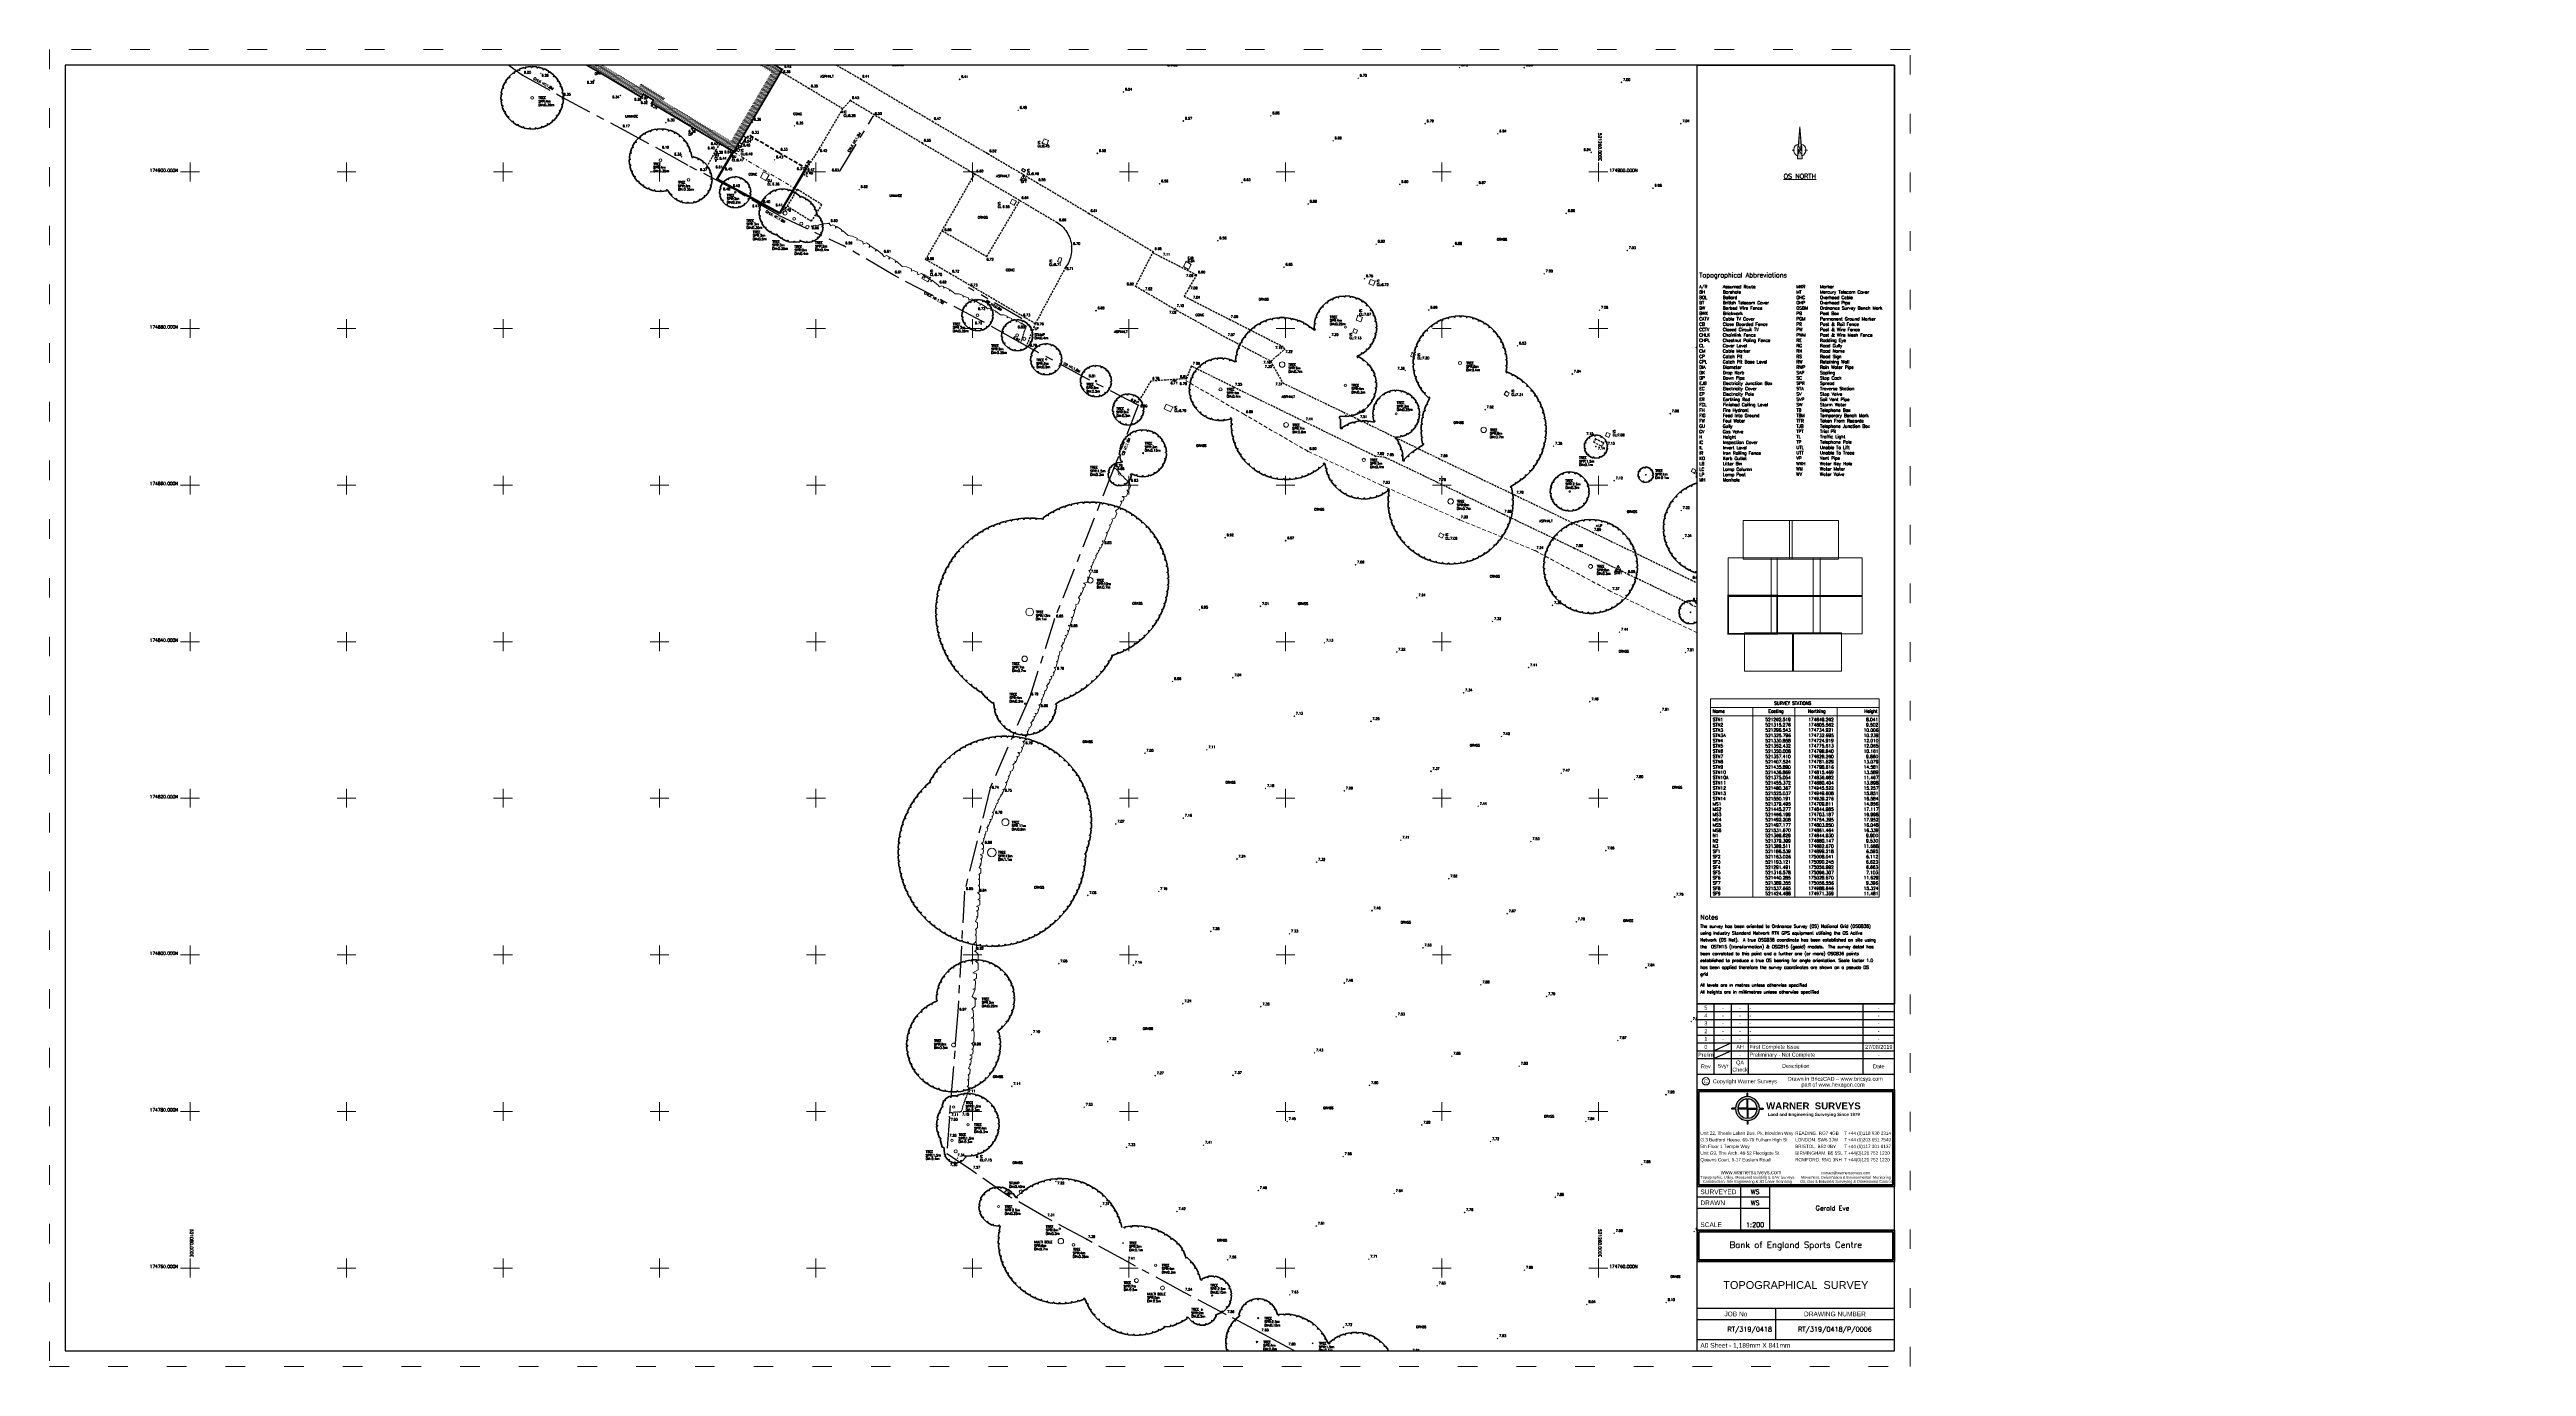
# Paper-space layout 'RT3190418P0006' of a CAD drawing. Extents: x -2 to 315, y -2 to 166.
# The model-space entities are those that its viewports show. They can reach past a viewport. Long polylines and large blocks are cut down to what shows.
import ezdxf
from ezdxf.enums import TextEntityAlignment as Align
from ezdxf.lldxf.tags import DXFTag

# ---------------------------------------------------------------- set-up
doc = ezdxf.new("R2010")
doc.units = 0
doc.header["$PDMODE"] = 3
doc.header["$PDSIZE"] = 0.05
for name, pattern in [('Centre', [7, 4, -1, 1, -1]), ('CUT', [10, 2.5, -5, 2.5]), ('DASHDOT', [1, 0.5, -0.25, 0, -0.25]), ('DASHED', [0.75, 0.5, -0.25]), ('HIDDEN', [0.375, 0.25, -0.125])]:
    doc.linetypes.add(name, pattern=pattern)
doc.layers.get('0').update_dxf_attribs({"linetype": 'CONTINUOUS', "lineweight": 18})
for name, color, linetype, lineweight in [('I031G_SURVEY-GRID', 7, 'CONTINUOUS', 18), ('I031T_SURVEY-GRID-TXT', 7, 'CONTINUOUS', 13), ('I042T_SURVEY-STA', 1, 'CONTINUOUS', 13), ('I901G_TITLE-BOLD', 1, 'CONTINUOUS', 35), ('I901G_TITLE-BORDER', 7, 'CONTINUOUS', 25), ('I901G_TITLE-CUT', 1, 'CUT', 18), ('I901G_TITLE-NORTH', 1, 'CONTINUOUS', 18), ('I901G_TITLE-SHEET', 7, 'CONTINUOUS', 18), ('I901T_TITLE-NORTH-TXT', 1, 'CONTINUOUS', 18), ('I901T_TITLE-NOTES', 7, 'CONTINUOUS', 18), ('I901T_TITLE-TXT', 7, 'CONTINUOUS', 25), ('I904G_HATCHING', 62, 'CONTINUOUS', 18), ('I910T_TXT-GEN-S', 7, 'CONTINUOUS', 13), ('I917G_BUILDING', 3, 'CONTINUOUS', 50), ('I923G_SURVEY-POINT', 7, 'CONTINUOUS', 18), ('I923T_SURVEY-LEVEL', 7, 'CONTINUOUS', 13), ('I941G_TREE', 72, 'CONTINUOUS', 18), ('I941G_TREE-VEG', 6, 'CONTINUOUS', 35), ('I941T_TREE-TXT', 82, 'CONTINUOUS', 13), ('I952G_KERB', 5, 'CONTINUOUS', 25), ('I960G_COVER', 1, 'CONTINUOUS', 18), ('I960T_COVER-TXT', 1, 'CONTINUOUS', 13), ('I963G_SW', 200, 'DASHED', 18), ('I969G_OHC', 241, 'DASHDOT', 18), ('I976G_ST-FURN', 220, 'CONTINUOUS', 18), ('I976T_ST-FURN-TXT', 220, 'CONTINUOUS', 13), ('I991G_SLOPE', 21, 'DASHED', 18), ('I995G_VEGETATION', 102, 'CONTINUOUS', 18), ('Viewports', 7, 'CONTINUOUS', 18)]:
    doc.layers.add(name, color=color, linetype=linetype, lineweight=lineweight)
for name, color, linetype in [('I240G_STAIR', 10, 'CONTINUOUS'), ('I280G_BLDG-FRAME', 7, 'HIDDEN'), ('I940G_SURFACE', 200, 'HIDDEN'), ('I971G_FENCE', 5, 'Centre')]:
    doc.layers.add(name, color=color, linetype=linetype)
doc.layers.get('Viewports').off()
doc.layers.get('Viewports').freeze()
doc.styles.add('ARIAL', font='arial.ttf')
doc.styles.add('COMPLEX', font='complex.shx')
doc.styles.add('ddd', font='arialbd.ttf')
doc.styles.add('MONOTXT', font='simplex.shx')
doc.styles.get("Standard").update_dxf_attribs({"font": 'simplex.shx'})
tags = doc.linetypes.add('TV_B2', pattern='A,0.4,-0.091104,["TV(B2)",Standard,S=0.15,R=0,X=0,Y=-0.075],-0.812988,0.4', length=1.704092).pattern_tags.tags
tags[6] = DXFTag(74, 10)

# ---------------------------------------------------------------- blocks, each defined once
blk = doc.blocks.new('TOPO')
at = {"layer": 'I901T_TITLE-NOTES', "style": 'MONOTXT'}
for s, p in [('A/R', (1.045, 0.7266)), ('Assumed Route', (1.0601, 0.7266)), ('MKR', (1.1071, 0.7266)), ('Marker', (1.1222, 0.7266)), ('BH', (1.045, 0.7232)), ('BOL', (1.045, 0.7197)), ('BT', (1.045, 0.7163)), ('BW', (1.045, 0.7129)), ('Borehole', (1.0601, 0.7232)), ('Bollard', (1.0601, 0.7197)), ('British Telecom Cover', (1.0601, 0.7163)), ('Barbed Wire Fence', (1.0601, 0.7129)), ('OHC', (1.1071, 0.7197)), ('OHP', (1.1071, 0.7163)), ('OSBM', (1.1071, 0.7129)), ('MT', (1.1071, 0.7232)), ('Mercury Telecom Cover', (1.1222, 0.7232)), ('Overhead Cable', (1.1222, 0.7197)), ('Overhead Pipe', (1.1222, 0.7163)), ('Ordnance Survey Bench Mark', (1.1222, 0.7129)), ('BWK', (1.045, 0.7095)), ('CATV', (1.045, 0.706)), ('CB', (1.045, 0.7026)), ('CCTV', (1.045, 0.6992)), ('CHLK', (1.045, 0.6957)), ('Cable TV Cover', (1.0601, 0.706)), ('Close Boarded Fence', (1.0601, 0.7026)), ('Closed Circuit TV', (1.0601, 0.6992)), ('Chainlink Fence', (1.0601, 0.6957)), ('Brickwork', (1.0601, 0.7095)), ('PB', (1.1071, 0.7095)), ('PGM', (1.1071, 0.706)), ('PR', (1.1071, 0.7026)), ('PW', (1.1071, 0.6992)), ('PWM', (1.1071, 0.6957)), ('Post Box', (1.1222, 0.7095)), ('Permanent Ground Marker', (1.1222, 0.706)), ('Post & Rail Fence', (1.1222, 0.7026)), ('Post & Wire Fence', (1.1222, 0.6992)), ('Post & Wire Mesh Fence', (1.1222, 0.6957)), ('CHPL', (1.045, 0.6923)), ('CL', (1.045, 0.6889)), ('CM', (1.045, 0.6855)), ('CP', (1.045, 0.682)), ('Chestnut Paling Fence', (1.0601, 0.6923)), ('Cover Level', (1.0601, 0.6889)), ('Cable Marker', (1.0601, 0.6855)), ('Catch Pit', (1.0601, 0.682)), ('Catch Pit Base Level', (1.0601, 0.6786)), ('RE', (1.1071, 0.6923)), ('RG', (1.1071, 0.6889)), ('RN', (1.1071, 0.6855)), ('RS', (1.1071, 0.682)), ('Rodding Eye', (1.1222, 0.6923)), ('Road Gully', (1.1222, 0.6889)), ('Road Name', (1.1222, 0.6855)), ('Road Sign', (1.1222, 0.682)), ('Retaining Wall', (1.1222, 0.6786)), ('CPL', (1.045, 0.6786)), ('DIA', (1.045, 0.6752)), ('DK', (1.045, 0.6717)), ('DP', (1.045, 0.6683)), ('EJB', (1.045, 0.6649)), ('Diameter', (1.0601, 0.6752)), ('Drop Kerb', (1.0601, 0.6717)), ('Down Pipe', (1.0601, 0.6683)), ('Electricity Junction Box', (1.0601, 0.6649)), ('SAP', (1.1071, 0.6717)), ('SC', (1.1071, 0.6683)), ('SPR', (1.1071, 0.6649)), ('RW', (1.1071, 0.6786)), ('RWP', (1.1071, 0.6752)), ('Rain Water Pipe', (1.1222, 0.6752)), ('Sapling', (1.1222, 0.6717)), ('Stop Cock', (1.1222, 0.6683)), ('Spread', (1.1222, 0.6649)), ('EC', (1.045, 0.6615)), ('EP', (1.045, 0.658)), ('ER', (1.045, 0.6546)), ('FCL', (1.045, 0.6512)), ('FH', (1.045, 0.6477)), ('Electricity Cover', (1.0601, 0.6615)), ('Electricity Pole', (1.0601, 0.658)), ('Earthing Rod', (1.0601, 0.6546)), ('Finished Ceiling Level', (1.0601, 0.6512)), ('Fire Hydrant', (1.0601, 0.6477)), ('TB', (1.1071, 0.6477)), ('STA', (1.1071, 0.6615)), ('SV', (1.1071, 0.658)), ('SVP', (1.1071, 0.6546)), ('SW', (1.1071, 0.6512)), ('Traverse Station', (1.1222, 0.6615)), ('Telephone Box', (1.1222, 0.6477)), ('Stop Valve', (1.1222, 0.658)), ('Soil Vent Pipe', (1.1222, 0.6546)), ('Storm Water', (1.1222, 0.6512)), ('FIG', (1.045, 0.6443)), ('FW', (1.045, 0.6409)), ('GU', (1.045, 0.6375)), ('GV', (1.045, 0.634)), ('Gully', (1.0601, 0.6375)), ('Gas Valve', (1.0601, 0.634)), ('Feed Into Ground', (1.0601, 0.6443)), ('Foul Water', (1.0601, 0.6409)), ('TBM', (1.1071, 0.6443)), ('TFR', (1.1071, 0.6409)), ('TJB', (1.1071, 0.6375)), ('TPT', (1.1071, 0.6342)), ('Temporary Bench Mark', (1.1222, 0.6443)), ('Taken From Records', (1.1222, 0.6409)), ('Telephone Junction Box', (1.1222, 0.6375)), ('Trial Pit', (1.1222, 0.6342)), ('H', (1.045, 0.6306)), ('IC', (1.045, 0.6272)), ('IL', (1.045, 0.6237)), ('IR', (1.045, 0.6203)), ('KO', (1.045, 0.6169)), ('Height', (1.0601, 0.6306)), ('Inspection Cover', (1.0601, 0.6272)), ('Invert Level', (1.0601, 0.6237)), ('Iron Railing Fence', (1.0601, 0.6203)), ('Kerb Outlet', (1.0601, 0.6169)), ('TL', (1.1071, 0.6308)), ('TP', (1.1071, 0.6274)), ('VP', (1.1071, 0.6171)), ('UTL', (1.1071, 0.6239)), ('UTT', (1.1071, 0.6205)), ('Traffic Light', (1.1222, 0.6308)), ('Telephone Pole', (1.1222, 0.6274)), ('Vent Pipe', (1.1222, 0.6171)), ('Unable To Lift', (1.1222, 0.6239)), ('Unable To Trace', (1.1222, 0.6205)), ('LB', (1.045, 0.6135)), ('LC', (1.045, 0.61)), ('LP', (1.045, 0.6066)), ('MH', (1.045, 0.6032)), ('Litter Bin', (1.0601, 0.6135)), ('Lamp Column', (1.0601, 0.61)), ('Lamp Post', (1.0601, 0.6066)), ('Manhole', (1.0601, 0.6032)), ('WKH', (1.1071, 0.6136)), ('WM', (1.1071, 0.6102)), ('WV', (1.1071, 0.6068)), ('Water Key Hole', (1.1222, 0.6136)), ('Water Meter', (1.1222, 0.6102)), ('Water Valve', (1.1222, 0.6068))]:
    blk.add_text(s, height=0.002, dxfattribs=at).set_placement(p)
at = {"layer": 'I901T_TITLE-TXT', "style": 'COMPLEX'}
blk.add_text('Topographical Abbreviations', height=0.003, dxfattribs=at).set_placement((1.045, 0.7335))
blk = doc.blocks.new('logo1')
at = {"layer": 'I901T_TITLE-TXT', "color": 1}
for p, q in [((0.9187, 0.1747), (0.9187, 0.177)), ((0.9187, 0.177), (0.9192, 0.177)), ((0.9192, 0.1747), (0.9192, 0.177)), ((0.9113, 0.1674), (0.909, 0.1674)), ((0.909, 0.1668), (0.909, 0.1674)), ((0.9113, 0.1668), (0.909, 0.1668)), ((0.9187, 0.1674), (0.9128, 0.1674)), ((0.9187, 0.1668), (0.9128, 0.1668)), ((0.9187, 0.1674), (0.9187, 0.1732)), ((0.9187, 0.1668), (0.9187, 0.161)), ((0.9187, 0.1595), (0.9187, 0.1572)), ((0.9192, 0.1674), (0.9192, 0.1732)), ((0.9192, 0.1674), (0.9251, 0.1674)), ((0.9192, 0.1668), (0.9192, 0.161)), ((0.9192, 0.1668), (0.9251, 0.1668)), ((0.9192, 0.1595), (0.9192, 0.1572)), ((0.9266, 0.1674), (0.9289, 0.1674)), ((0.9266, 0.1668), (0.9289, 0.1668)), ((0.9289, 0.1674), (0.9289, 0.1668)), ((0.9192, 0.1572), (0.9187, 0.1572))]:
    blk.add_line(p, q, dxfattribs=at)
for radius, start, end in [(0.00764, 92.1041, 177.8959), (0.00764, 2.1041, 87.8959), (0.00764, 182.1041, 267.8959), (0.00613, 92.6242, 177.3758), (0.00613, 182.6242, 267.3758), (0.00613, 2.6242, 87.3758), (0.00613, 272.6242, 357.3758), (0.00764, 272.1041, 357.8959)]:
    blk.add_arc((0.9189, 0.1671), radius, start, end, dxfattribs=at)
blk = doc.blocks.new('NORTH')
at = {"layer": 'I901G_TITLE-NORTH'}
h = blk.add_hatch(color=256, dxfattribs=at)
h.paths.add_polyline_path([(-0.0009, 0.0022), (-0.0006, 0.0022), (0.0006, -0.0003), (0.0006, 0.0022), (0.0007, 0.0022), (0.0009, 0.0025), (0, 0.0143)])
h.paths.add_polyline_path([(-0.0015, -0.0056), (0.0015, -0.0056), (0.0012, -0.0022), (0.0006, -0.0022), (-0.0006, 0.0003), (-0.0006, -0.0022), (-0.0012, -0.0022)])
for p, q in [((-0.0049, 0), (-0.0033, 0)), ((-0.001, 0.0022), (0, 0.0149)), ((-0.0009, 0.0022), (0, 0.0143)), ((0, 0.0149), (0.001, 0.0022)), ((0, 0.0143), (0.0009, 0.0022)), ((0.0033, 0), (0.0049, 0)), ((-0.0015, -0.0057), (-0.0013, -0.0022)), ((-0.0015, -0.0056), (-0.0012, -0.0022)), ((-0.0015, -0.0056), (0.0015, -0.0056)), ((-0.0015, -0.0057), (0.0016, -0.0057)), ((0.0012, -0.0022), (0.0015, -0.0056)), ((0.0013, -0.0022), (0.0016, -0.0057))]:
    blk.add_line(p, q, dxfattribs=at)
for start, end in [(102.2743, 249.1198), (290.8802, 77.7257)]:
    blk.add_arc((0, 0), 0.00392, start, end, dxfattribs=at)
at = {"layer": 'I901T_TITLE-NORTH-TXT'}
for p, q in [((-0.0013, 0.0022), (-0.0006, 0.0022)), ((-0.0013, 0.0022), (-0.0013, -0.0022)), ((-0.0009, 0.0022), (-0.0006, 0.0022)), ((-0.0006, 0.0022), (0.0006, -0.0005)), ((-0.0006, 0.0022), (0.0006, -0.0003)), ((-0.0006, 0.0005), (-0.0006, -0.0022)), ((-0.0006, 0.0005), (0.0006, -0.0022)), ((-0.0006, 0.0003), (-0.0006, -0.0022)), ((-0.0006, 0.0003), (0.0006, -0.0022)), ((0.0006, 0.0022), (0.0006, -0.0005)), ((0.0006, 0.0022), (0.0013, 0.0022)), ((0.0006, 0.0022), (0.0006, -0.0003)), ((0.0006, 0.0022), (0.0009, 0.0022)), ((0.0007, 0.0022), (0.0009, 0.0025)), ((0.0007, 0.0022), (0.0009, 0.0024)), ((0.0008, 0.0022), (0.0009, 0.0023)), ((0.0013, 0.0022), (0.0013, -0.0022)), ((-0.0013, -0.0022), (-0.0006, -0.0022)), ((-0.0012, -0.0022), (-0.0006, -0.0022)), ((0.0006, -0.0022), (0.0013, -0.0022)), ((0.0006, -0.0022), (0.0012, -0.0022))]:
    blk.add_line(p, q, dxfattribs=at)
blk = doc.blocks.new('PT_STATION')
at = {"color": 0, "linetype": 'Continuous', "flags": 128}
for points in [[(0, 0.5), (-0.433, -0.25)], [(-0.433, -0.25), (0, 0), (0, 0.5)], [(0.433, -0.25), (0, 0.5)], [(0, 0), (0.433, -0.25)], [(-0.433, -0.25), (0.433, -0.25)]]:
    blk.add_lwpolyline(points, dxfattribs=at)
blk = doc.blocks.new('HEL Vegitation')
at = {"color": 0, "linetype": 'ByBlock'}
blk.add_polyline3d([(0, 0, 0), (0.092, -0.011, 0), (0.093, 0.01, 0), (0.1, -0.008, 0), (0.182, -0.015, 0), (0.184, 0.011, 0), (0.197, -0.02, 0), (0.239, -0.021, 0), (0.268, 0.013, 0), (0.287, -0.013, 0), (0.346, -0.006, 0), (0.36, 0.011, 0), (0.371, -0.014, 0), (0.436, -0.006, 0), (0.483, 0.015, 0), (0.575, -0.005, 0), (0.575, 0.015, 0), (0.593, -0.009, 0), (0.665, -0.008, 0), (0.666, 0.017, 0), (0.679, -0.008, 0), (0.714, -0.005, 0), (0.731, 0.02, 0), (0.765, 0.004, 0)], dxfattribs=at)
blk = doc.blocks.new('HER Vegitation')
at = {"color": 0, "linetype": 'ByBlock'}
blk.add_polyline3d([(0, 0, 0), (0.005, 0.0072, 0), (0.0165, 0.0097, 0), (0.0206, 0.0053, 0), (0.0225, 0.0112, 0), (0.0359, 0.0137, 0), (0.0437, 0.0047, 0), (0.044, 0.0119, 0), (0.0525, 0.014, 0), (0.0581, 0.0087, 0), (0.0587, 0.0131, 0), (0.0737, 0.0159, 0), (0.0762, 0.0112, 0), (0.0759, 0.0159, 0), (0.0906, 0.0128, 0), (0.094, 0.0197, 0), (0.1084, 0.0228, 0), (0.1159, 0.0175, 0), (0.1181, 0.0209, 0), (0.1293, 0.0237, 0), (0.134, 0.0206, 0), (0.1337, 0.0247, 0), (0.1518, 0.0287, 0), (0.1584, 0.0259, 0), (0.1559, 0.029, 0), (0.1618, 0.0315, 0), (0.1797, 0.035, 0), (0.1837, 0.0319, 0)], dxfattribs=at)

msp = doc.modelspace()

# ---------------------------------------------------------------- hatches: boundary and pattern name
at = {"layer": 'I904G_HATCHING'}
h = msp.add_hatch(dxfattribs=at)
h.set_pattern_fill('ANSI31', color=256, scale=0.05, angle=325, style=0)
h.paths.add_polyline_path([(521145.18, 174919.29), (521143.3, 174916.1), (521141.98, 174916.88), (521143.86, 174920.07), (521138.61, 174923.15), (521133.34, 174926.23), (521127.14, 174915.73), (521137.67, 174909.55), (521137.94, 174909.94), (521139.25, 174909.16), (521138.98, 174908.78), (521149.51, 174902.58), (521155.69, 174913.09)])
h.paths.add_polyline_path([(521145.53, 174917.92), (521154.32, 174912.74), (521149.15, 174903.95), (521140.43, 174909.09), (521140.69, 174909.46), (521137.65, 174911.27), (521137.38, 174910.88), (521128.51, 174916.08), (521133.7, 174924.87), (521142.49, 174919.71), (521140.61, 174916.53), (521143.65, 174914.73)], flags=16)

# ---------------------------------------------------------------- linework, layer by layer
at = {"layer": 'I031G_SURVEY-GRID'}
for p, q in [((521080, 174901.2), (521080, 174898.8)), ((521100, 174901.2), (521100, 174898.8)), ((521120, 174901.2), (521120, 174898.8)), ((521140, 174901.2), (521140, 174898.8)), ((521160, 174901.2), (521160, 174898.8)), ((521180, 174901.2), (521180, 174898.8)), ((521200, 174901.2), (521200, 174898.8)), ((521220, 174901.2), (521220, 174898.8)), ((521240, 174901.2), (521240, 174898.8)), ((521260, 174901.2), (521260, 174898.8)), ((521078.8, 174900), (521081.2, 174900)), ((521098.8, 174900), (521101.2, 174900)), ((521118.8, 174900), (521121.2, 174900)), ((521138.8, 174900), (521141.2, 174900)), ((521158.8, 174900), (521161.2, 174900)), ((521178.8, 174900), (521181.2, 174900)), ((521198.8, 174900), (521201.2, 174900)), ((521218.8, 174900), (521221.2, 174900)), ((521238.8, 174900), (521241.2, 174900)), ((521258.8, 174900), (521261.2, 174900)), ((521078.8, 174880), (521081.2, 174880)), ((521080, 174881.2), (521080, 174878.8)), ((521098.8, 174880), (521101.2, 174880)), ((521100, 174881.2), (521100, 174878.8)), ((521118.8, 174880), (521121.2, 174880)), ((521120, 174881.2), (521120, 174878.8)), ((521138.8, 174880), (521141.2, 174880)), ((521140, 174881.2), (521140, 174878.8)), ((521158.8, 174880), (521161.2, 174880)), ((521160, 174881.2), (521160, 174878.8)), ((521178.8, 174880), (521181.2, 174880)), ((521180, 174881.2), (521180, 174878.8)), ((521198.8, 174880), (521201.2, 174880)), ((521200, 174881.2), (521200, 174878.8)), ((521218.8, 174880), (521221.2, 174880)), ((521220, 174881.2), (521220, 174878.8)), ((521238.8, 174880), (521241.2, 174880)), ((521240, 174881.2), (521240, 174878.8)), ((521258.8, 174880), (521261.2, 174880)), ((521260, 174881.2), (521260, 174878.8)), ((521078.8, 174860), (521081.2, 174860)), ((521080, 174861.2), (521080, 174858.8)), ((521098.8, 174860), (521101.2, 174860)), ((521100, 174861.2), (521100, 174858.8)), ((521118.8, 174860), (521121.2, 174860)), ((521120, 174861.2), (521120, 174858.8)), ((521138.8, 174860), (521141.2, 174860)), ((521140, 174861.2), (521140, 174858.8)), ((521158.8, 174860), (521161.2, 174860)), ((521160, 174861.2), (521160, 174858.8)), ((521178.8, 174860), (521181.2, 174860)), ((521180, 174861.2), (521180, 174858.8)), ((521198.8, 174860), (521201.2, 174860)), ((521200, 174861.2), (521200, 174858.8)), ((521218.8, 174860), (521221.2, 174860)), ((521220, 174861.2), (521220, 174858.8)), ((521238.8, 174860), (521241.2, 174860)), ((521240, 174861.2), (521240, 174858.8)), ((521258.8, 174860), (521261.2, 174860)), ((521260, 174861.2), (521260, 174858.8)), ((521080, 174841.2), (521080, 174838.8)), ((521100, 174841.2), (521100, 174838.8)), ((521120, 174841.2), (521120, 174838.8)), ((521140, 174841.2), (521140, 174838.8)), ((521160, 174841.2), (521160, 174838.8)), ((521180, 174841.2), (521180, 174838.8)), ((521200, 174841.2), (521200, 174838.8)), ((521220, 174841.2), (521220, 174838.8)), ((521240, 174841.2), (521240, 174838.8)), ((521260, 174841.2), (521260, 174838.8)), ((521078.8, 174840), (521081.2, 174840)), ((521098.8, 174840), (521101.2, 174840)), ((521118.8, 174840), (521121.2, 174840)), ((521138.8, 174840), (521141.2, 174840)), ((521158.8, 174840), (521161.2, 174840)), ((521178.8, 174840), (521181.2, 174840)), ((521198.8, 174840), (521201.2, 174840)), ((521218.8, 174840), (521221.2, 174840)), ((521238.8, 174840), (521241.2, 174840)), ((521258.8, 174840), (521261.2, 174840)), ((521078.8, 174820), (521081.2, 174820)), ((521080, 174821.2), (521080, 174818.8)), ((521098.8, 174820), (521101.2, 174820)), ((521100, 174821.2), (521100, 174818.8)), ((521118.8, 174820), (521121.2, 174820)), ((521120, 174821.2), (521120, 174818.8)), ((521138.8, 174820), (521141.2, 174820)), ((521140, 174821.2), (521140, 174818.8)), ((521158.8, 174820), (521161.2, 174820)), ((521160, 174821.2), (521160, 174818.8)), ((521178.8, 174820), (521181.2, 174820)), ((521180, 174821.2), (521180, 174818.8)), ((521198.8, 174820), (521201.2, 174820)), ((521200, 174821.2), (521200, 174818.8)), ((521218.8, 174820), (521221.2, 174820)), ((521220, 174821.2), (521220, 174818.8)), ((521238.8, 174820), (521241.2, 174820)), ((521240, 174821.2), (521240, 174818.8)), ((521258.8, 174820), (521261.2, 174820)), ((521260, 174821.2), (521260, 174818.8)), ((521078.8, 174800), (521081.2, 174800)), ((521080, 174801.2), (521080, 174798.8)), ((521098.8, 174800), (521101.2, 174800)), ((521100, 174801.2), (521100, 174798.8)), ((521118.8, 174800), (521121.2, 174800)), ((521120, 174801.2), (521120, 174798.8)), ((521138.8, 174800), (521141.2, 174800)), ((521140, 174801.2), (521140, 174798.8)), ((521158.8, 174800), (521161.2, 174800)), ((521160, 174801.2), (521160, 174798.8)), ((521178.8, 174800), (521181.2, 174800)), ((521180, 174801.2), (521180, 174798.8)), ((521198.8, 174800), (521201.2, 174800)), ((521200, 174801.2), (521200, 174798.8)), ((521218.8, 174800), (521221.2, 174800)), ((521220, 174801.2), (521220, 174798.8)), ((521238.8, 174800), (521241.2, 174800)), ((521240, 174801.2), (521240, 174798.8)), ((521258.8, 174800), (521261.2, 174800)), ((521260, 174801.2), (521260, 174798.8)), ((521080, 174781.2), (521080, 174778.8)), ((521100, 174781.2), (521100, 174778.8)), ((521120, 174781.2), (521120, 174778.8)), ((521140, 174781.2), (521140, 174778.8)), ((521160, 174781.2), (521160, 174778.8)), ((521180, 174781.2), (521180, 174778.8)), ((521200, 174781.2), (521200, 174778.8)), ((521220, 174781.2), (521220, 174778.8)), ((521240, 174781.2), (521240, 174778.8)), ((521260, 174781.2), (521260, 174778.8)), ((521078.8, 174780), (521081.2, 174780)), ((521098.8, 174780), (521101.2, 174780)), ((521118.8, 174780), (521121.2, 174780)), ((521138.8, 174780), (521141.2, 174780)), ((521158.8, 174780), (521161.2, 174780)), ((521178.8, 174780), (521181.2, 174780)), ((521198.8, 174780), (521201.2, 174780)), ((521218.8, 174780), (521221.2, 174780)), ((521238.8, 174780), (521241.2, 174780)), ((521258.8, 174780), (521261.2, 174780)), ((521078.8, 174760), (521081.2, 174760)), ((521080, 174761.2), (521080, 174758.8)), ((521098.8, 174760), (521101.2, 174760)), ((521100, 174761.2), (521100, 174758.8)), ((521118.8, 174760), (521121.2, 174760)), ((521120, 174761.2), (521120, 174758.8)), ((521138.8, 174760), (521141.2, 174760)), ((521140, 174761.2), (521140, 174758.8)), ((521158.8, 174760), (521161.2, 174760)), ((521160, 174761.2), (521160, 174758.8)), ((521178.8, 174760), (521181.2, 174760)), ((521180, 174761.2), (521180, 174758.8)), ((521198.8, 174760), (521201.2, 174760)), ((521200, 174761.2), (521200, 174758.8)), ((521218.8, 174760), (521221.2, 174760)), ((521220, 174761.2), (521220, 174758.8)), ((521238.8, 174760), (521241.2, 174760)), ((521240, 174761.2), (521240, 174758.8)), ((521258.8, 174760), (521261.2, 174760)), ((521260, 174761.2), (521260, 174758.8))]:
    msp.add_line(p, q, dxfattribs=at)
at = {"layer": 'I240G_STAIR'}
msp.add_polyline3d([(521150.83, 174904.55, 6.41), (521151.04, 174904.41, 6.41), (521150.51, 174903.55, 6.45), (521150.27, 174903.7, 6.46)], dxfattribs=at)
at = {"layer": 'I280G_BLDG-FRAME'}
msp.add_polyline3d([(521160.75, 174895.81, 6.46), (521157.62, 174897.76, 6.46), (521156.32, 174895.66, 6.46), (521159.44, 174893.71, 6.46)], close=True, dxfattribs=at)
at = {"layer": 'I917G_BUILDING'}
msp.add_polyline3d([(521133.34, 174926.23, 6.36), (521137.12, 174924.02, 6.41), (521139.9, 174922.39, 6.37), (521142.52, 174920.85, 6.37), (521143.86, 174920.07, 6.4), (521141.98, 174916.88, 6.4), (521143.3, 174916.1, 6.4), (521145.18, 174919.29, 6.4), (521149.88, 174916.51, 6.46), (521155.69, 174913.09, 6.42), (521155.51, 174912.79, 6.38), (521151.76, 174906.42, 6.36), (521150.46, 174904.19, 6.54), (521149.51, 174902.58, 6.54), (521147.71, 174903.64, 6.42), (521144.23, 174905.69, 6.38), (521138.98, 174908.78, 6.34), (521139.25, 174909.16, 6.34), (521137.94, 174909.94, 6.34), (521137.67, 174909.55, 6.32), (521132.4, 174912.64, 6.32), (521127.14, 174915.73, 6.29), (521128.72, 174918.41, 6.31)], close=True, dxfattribs=at)
at = {"layer": 'I923G_SURVEY-POINT'}
for p in [(521169.53, 174914.15, 6.3), (521210.09, 174914.34, 6.58), (521122.48, 174912.38, 6.2), (521124.84, 174912.57, 6.29), (521131.63, 174911.73, 6.32), (521155.62, 174912.72, 6.38), (521155.75, 174913.14, 6.42), (521159.15, 174910.63, 6.35), (521165.72, 174911.87, 6.41), (521178.36, 174911.83, 6.41), (521199.31, 174910.21, 6.54), (521229.3, 174911.98, 6.7), (521242.25, 174913.33, 6.79), (521250.51, 174913.32, 6.86), (521262.96, 174911.44, 7), (521127.55, 174909.57, 6.35), (521135, 174909.75, 6.34), (521137.81, 174909.42, 6.32), (521138.33, 174909.15, 6.32), (521138.94, 174908.77, 6.34), (521163.34, 174907.65, 6.28), (521164.4, 174909.14, 6.43), (521167.32, 174907.11, 6.5), (521185.85, 174907.88, 6.48), (521218.14, 174907.18, 6.66), (521135.09, 174905.53, 6.17), (521140.81, 174906.29, 6.3), (521144.13, 174905.52, 6.38), (521150.52, 174904.15, 6.54), (521151.04, 174904.41, 6.41), (521151.6, 174904.69, 6.33), (521151.86, 174906.36, 6.36), (521157.27, 174905.89, 6.35), (521174.87, 174906.47, 6.47), (521206.96, 174906.51, 6.57), (521226.1, 174903.98, 6.69), (521237.86, 174906.16, 6.79), (521247.15, 174904.87, 6.84), (521270.55, 174906.17, 7.04), (521140.12, 174902.81, 6.19), (521142.8, 174901.95, 6.33), (521147.11, 174902.66, 6.38), (521147.21, 174902.82, 6.4), (521147.22, 174901.42, 6.44), (521147.68, 174903.6, 6.42), (521149.35, 174902.61, 6.54), (521149.78, 174902.7, 6.47), (521149.8, 174902.8, 6.46), (521149.98, 174902.93, 6.46), (521150.51, 174903.55, 6.45), (521154.7, 174901.56, 6.43), (521155.27, 174902.53, 6.33), (521160.41, 174902.96, 6.42), (521173.59, 174903.69, 6.55), (521181.97, 174902.34, 6.52), (521188.93, 174903.7, 6.45), (521195.97, 174902.37, 6.52), (521259.09, 174902.5, 6.94), (521145.98, 174900.54, 6.37), (521148.13, 174900.56, 6.51), (521148.26, 174900.52, 6.45), (521149.2, 174897.99, 6.48), (521149.29, 174898.11, 6.42), (521153.6, 174898.9, 6.38), (521157.62, 174897.76, 6.46), (521158.41, 174899.74, 6.46), (521158.68, 174900.53, 6.31), (521158.72, 174900.53, 6.31), (521158.8, 174900.43, 6.47), (521163.06, 174900.12, 6.63), (521165.51, 174897.77, 6.62), (521180.3, 174899.76, 6.6), (521186.77, 174900.22, 6.49), (521188.24, 174898.65, 6.55), (521203.93, 174898.48, 6.56), (521214.45, 174898.65, 6.63), (521234.62, 174898.41, 6.8), (521244.5, 174898.3, 6.87), (521266.99, 174897.92, 6.98), (521152.96, 174895.95, 6.47), (521153.04, 174896.08, 6.4), (521155.73, 174895.54, 6.41), (521155.82, 174895.46, 6.46), (521185.34, 174895.75, 6.55), (521186.07, 174896.35, 6.64), (521194.89, 174894.71, 6.61), (521222.92, 174895.9, 6.69), (521255.9, 174894.71, 6.96), (521159.45, 174893.07, 6.66), (521161.68, 174893.43, 6.6), (521176.13, 174892.48, 6.66), (521190.88, 174893.52, 6.66), (521211.36, 174891.22, 6.56), (521163.55, 174890.58, 6.59), (521168.48, 174889.5, 6.61), (521174.02, 174888.81, 6.69), (521181.85, 174889.2, 6.72), (521191.25, 174888.43, 6.71), (521192.66, 174890.5, 6.7), (521203.09, 174889.84, 6.69), (521204.18, 174889.11, 7.11), (521207.33, 174888.54, 6.84), (521231.61, 174890.78, 6.82), (521241.46, 174890.51, 6.88), (521263.7, 174889.96, 7.03), (521169.88, 174886.85, 6.61), (521174.59, 174886.49, 6.7), (521175.59, 174885.58, 6.62), (521177.2, 174886.97, 6.72), (521179.55, 174885.21, 6.73), (521191.88, 174887.79, 6.71), (521200.85, 174885.42, 6.82), (521207.7, 174885.25, 7.08), (521208.45, 174886.77, 7.09), (521208.64, 174886.86, 6.9), (521219.82, 174887.83, 6.65), (521230.1, 174886.37, 6.75), (521231.47, 174886.05, 6.72), (521253.07, 174886.98, 7), (521181.75, 174882.71, 6.73), (521195.79, 174882.28, 6.85), (521201.88, 174884.84, 7.02), (521205.93, 174882.57, 7.1), (521206.13, 174882.32, 7.02), (521208.01, 174883.63, 7.04), (521238.32, 174882.37, 6.86), (521260.14, 174882.35, 7.08), (521181.22, 174880.95, 6.72), (521186.28, 174881.28, 6.73), (521186.86, 174880.3, 6.8), (521188.03, 174880.62, 6.76), (521212.43, 174878.85, 7.07), (521212.84, 174881.18, 7.06), (521225.69, 174878.88, 7.25), (521228.78, 174879.97, 7.13), (521229.27, 174881.65, 7.07), (521185.91, 174878.29, 6.97), (521186.88, 174877.74, 6.79), (521218.15, 174875.84, 7.18), (521218.31, 174875.42, 7.3), (521219.68, 174877.69, 7.19), (521219.92, 174877.36, 7.22), (521236.2, 174876.91, 7.2), (521249.67, 174877.78, 6.93), (521272.52, 174877.57, 7.09), (521194.67, 174873.58, 6.81), (521202.79, 174873.28, 6.78), (521206.02, 174873.41, 6.71), (521207.31, 174873.33, 6.78), (521207.36, 174873.59, 6.81), (521207.98, 174875.2, 7.08), (521213.36, 174872.52, 7.25), (521219.66, 174873.05, 7.31), (521235.31, 174874.65, 7.36), (521256.68, 174874.19, 7.04), (521201.02, 174870.34, 6.81), (521201.2, 174870.19, 6.8), (521205.61, 174869.95, 6.79), (521245.52, 174869.64, 7.52), (521248.23, 174871.98, 7.31), (521269.2, 174869.13, 7.06), (521214.76, 174869.01, 6.89), (521222.4, 174868.11, 7.44), (521229.35, 174868.39, 7.51), (521259.63, 174865.93, 7.15), (521260.91, 174866.28, 7.08), (521222.87, 174864.32, 6.9), (521231.52, 174863.67, 7.62), (521232.75, 174863.53, 7.65), (521239.62, 174863.39, 7.69), (521254.27, 174864.97, 7.36), (521260.41, 174864.98, 7.14), (521260.65, 174865.42, 7.13), (521198.13, 174862.29, 6.79), (521198.16, 174862.14, 6.88), (521200.07, 174860.24, 6.83), (521232.25, 174859.99, 7.03), (521239.42, 174860.34, 7.78), (521262.02, 174860.56, 7.12), (521272.27, 174861.52, 7.17), (521249.33, 174858.73, 7.78), (521270.58, 174856.77, 7.22), (521212.29, 174853.29, 6.92), (521240.26, 174853.65, 7.09), (521242.23, 174855.58, 7.2), (521247.82, 174856.28, 7.85), (521259.24, 174853.98, 7.86), (521196.65, 174852.84, 6.83), (521220.03, 174852.91, 6.97), (521251.88, 174851.65, 7.24), (521256.93, 174851.92, 7.96), (521270.83, 174853.19, 7.34), (521194.93, 174849.07, 7.02), (521228.98, 174849.82, 7.08), (521263.9, 174848.56, 8.06), (521271.85, 174847.89, 8.05), (521209.01, 174844.06, 6.95), (521216.81, 174844.51, 7.01), (521236.8, 174845.6, 7.24), (521254.15, 174844.64, 7.35), (521261.59, 174846.42, 7.37), (521271.86, 174844.75, 8.22), (521190.5, 174842.92, 6.85), (521192.32, 174842.05, 6.85), (521246.47, 174842.58, 7.32), (521262.7, 174841.21, 7.44), (521225.01, 174839.84, 7.13), (521234.23, 174838.68, 7.22), (521271.13, 174838.61, 7.51), (521190.51, 174836.66, 6.79), (521205.58, 174834.92, 6.96), (521213.28, 174835.41, 7.04), (521251.1, 174836.69, 7.41), (521187.33, 174832.95, 6.79), (521188.53, 174831.91, 6.86), (521242.78, 174833.47, 7.34), (521258.91, 174832.34, 7.48), (521221.14, 174830.5, 7.13), (521230.94, 174829.82, 7.25), (521247.61, 174827.9, 7.42), (521267.93, 174831.01, 7.61), (521186.51, 174827.23, 6.78), (521202.05, 174825.76, 7), (521209.97, 174826.19, 7.11), (521238.61, 174823.44, 7.37), (521255.24, 174823.2, 7.47), (521264.63, 174822.41, 7.6), (521182.28, 174821.35, 6.74), (521183.93, 174821.11, 6.75), (521217.47, 174821.26, 7.18), (521227.53, 174820.95, 7.29), (521244.64, 174818.98, 7.44), (521182.59, 174818.19, 6.78), (521198.33, 174816.71, 7.07), (521206.95, 174817.46, 7.16), (521273.19, 174816.22, 7.73), (521181.22, 174814.24, 6.88), (521213.81, 174812.25, 7.24), (521234.76, 174814.65, 7.41), (521251.38, 174814.48, 7.53), (521260.95, 174813.31, 7.65), (521223.99, 174811.83, 7.32), (521240.88, 174809.73, 7.52), (521178.98, 174808.1, 6.85), (521180.71, 174807.91, 6.84), (521194.74, 174807.6, 7.06), (521203.81, 174808.09, 7.19), (521269.76, 174807.39, 7.76), (521210.47, 174803, 7.26), (521220.52, 174802.68, 7.33), (521231.07, 174805.65, 7.45), (521248.35, 174805.26, 7.67), (521257.18, 174804.23, 7.78), (521180.33, 174800.48, 6.92), (521237.59, 174800.91, 7.53), (521191.03, 174798.88, 7.05), (521200.57, 174798.68, 7.14), (521227.53, 174796.4, 7.46), (521266.09, 174798.37, 7.84), (521206.9, 174793.77, 7.24), (521216.87, 174793.38, 7.35), (521244.98, 174796.18, 7.68), (521253.39, 174794.67, 7.79), (521178.13, 174792.71, 6.97), (521234.17, 174792.08, 7.53), (521271.87, 174791.49, 7.91), (521179.93, 174788.67, 6.96), (521187.54, 174789.83, 7.1), (521197.29, 174788.94, 7.22), (521223.73, 174787.48, 7.43), (521241.28, 174787.07, 7.66), (521262.49, 174789.06, 7.87), (521203.36, 174784.57, 7.27), (521213.31, 174784.61, 7.37), (521249.89, 174785.79, 7.8), (521179.28, 174782.25, 7.11), (521185.03, 174783.21, 7.14), (521194.27, 174780.55, 7.23), (521230.76, 174783.33, 7.5), (521268.64, 174782.14, 7.95), (521177.05, 174779.32, 7.03), (521177.13, 174779.87, 7.11), (521178.56, 174780, 7.15), (521220.22, 174778.72, 7.45), (521237.44, 174778.26, 7.62), (521258.4, 174778.72, 7.84), (521176.87, 174776.58, 7.25), (521180.61, 174774.2, 7.15), (521199.69, 174775.41, 7.33), (521209.54, 174775.7, 7.41), (521227.37, 174774.24, 7.58), (521246.22, 174776.15, 7.72), (521177.9, 174773.82, 7.3), (521178.09, 174774.04, 7.34), (521179.88, 174772.49, 7.27), (521190.67, 174771.06, 7.22), (521265.57, 174773.23, 7.95), (521184.62, 174769.19, 7.28), (521196.42, 174767.85, 7.31), (521216.54, 174769.9, 7.49), (521233.9, 174769.51, 7.64), (521254.5, 174769.04, 7.86), (521189.4, 174766.44, 7.31), (521206.14, 174767.23, 7.42), (521223.93, 174765.37, 7.61), (521242.91, 174767.1, 7.76), (521272.26, 174764.66, 8.05), (521194.58, 174763.67, 7.39), (521262.02, 174764.45, 7.98), (521199.68, 174760.87, 7.41), (521212.62, 174761.04, 7.56), (521230.66, 174761.14, 7.71), (521250.55, 174759.72, 7.89), (521206.99, 174756.92, 7.54), (521220.56, 174756.57, 7.63), (521239.39, 174757.72, 7.83), (521258.54, 174755.34, 8.04), (521268.67, 174755.6, 8.1), (521212.38, 174754.07, 7.59), (521227.43, 174752.43, 7.72), (521216.76, 174751.75, 7.63), (521220.2, 174749.93, 7.8), (521236.06, 174749.12, 7.84), (521247.11, 174750.99, 7.93)]:
    msp.add_point(p, dxfattribs=at)
at = {"layer": 'I940G_SURFACE'}
for p, q in [((521147.21, 174902.82, 6.4), (521145.98, 174900.54, 6.37)), ((521147.68, 174903.6, 6.42), (521147.21, 174902.82, 6.4)), ((521259.63, 174865.93, 7.15), (521259.39, 174865.5, 7.15)), ((521259.63, 174865.93, 7.15), (521260.65, 174865.42, 7.13)), ((521259.39, 174865.5, 7.15), (521260.41, 174864.98, 7.14)), ((521260.65, 174865.42, 7.13), (521260.41, 174864.98, 7.14))]:
    msp.add_line(p, q, dxfattribs=at)
for points in [[(521159.33, 174915.55, 6.39), (521165.72, 174911.87, 6.41)], [(521163.4, 174908.06, 6.32), (521159.15, 174910.63, 6.35), (521155.62, 174912.72, 6.38)], [(521165.72, 174911.87, 6.41), (521174.87, 174906.47, 6.47), (521181.97, 174902.34, 6.52), (521188.24, 174898.65, 6.55), (521194.89, 174894.71, 6.61), (521203.09, 174889.84, 6.69), (521200.85, 174885.42, 6.82), (521206.13, 174882.32, 7.02), (521212.43, 174878.85, 7.07), (521218.15, 174875.84, 7.18), (521219.92, 174877.36, 7.22), (521219.68, 174877.7, 7.19)], [(521163.39, 174908.05, 6.32), (521160.41, 174902.96, 6.42), (521158.81, 174900.47, 6.32)], [(521164.4, 174909.14, 6.43), (521163.39, 174908.05, 6.32)], [(521164.4, 174909.14, 6.43), (521173.59, 174903.69, 6.55), (521180.3, 174899.76, 6.6), (521186.06, 174896.38, 6.63)], [(521158.41, 174899.74, 6.46), (521159.03, 174899.35, 6.47)], [(521176.13, 174892.48, 6.66), (521180.3, 174899.76, 6.6)], [(521155.73, 174895.32, 6.47), (521156.08, 174895.09, 6.53)], [(521203.04, 174889.69, 6.72), (521208.64, 174886.86, 6.9), (521207.05, 174884.12, 7.2)], [(521207.05, 174884.12, 7.04), (521212.84, 174881.18, 7.06), (521219.68, 174877.69, 7.19)], [(521188.04, 174880.63, 6.76), (521186.88, 174877.74, 6.79)], [(521218.15, 174875.84, 7.18), (521218.31, 174875.42, 7.3), (521219.66, 174873.05, 7.31), (521229.35, 174868.39, 7.51), (521239.62, 174863.39, 7.69), (521249.33, 174858.73, 7.78), (521259.24, 174853.98, 7.86), (521271.85, 174847.89, 8.05), (521281.11, 174843.42, 8.29), (521287.85, 174840.25, 8.45), (521288.07, 174840.17, 8.47), (521288.29, 174840.1, 8.48), (521288.51, 174840.02, 8.5), (521288.73, 174839.95, 8.51), (521288.95, 174839.89, 8.52), (521289.17, 174839.82, 8.54), (521289.39, 174839.76, 8.55), (521289.62, 174839.7, 8.57), (521289.82, 174839.64, 8.59), (521290.02, 174839.59, 8.61), (521290.22, 174839.55, 8.63), (521290.42, 174839.5, 8.65)], [(521207.98, 174875.2, 7.08), (521207.36, 174873.59, 6.81), (521202.79, 174873.28, 6.78), (521201.02, 174870.34, 6.81)], [(521271.86, 174844.75, 8.22), (521263.9, 174848.56, 8.06), (521256.93, 174851.92, 7.96), (521247.82, 174856.28, 7.85), (521239.42, 174860.34, 7.78), (521232.75, 174863.53, 7.65), (521231.52, 174863.67, 7.62), (521222.4, 174868.11, 7.44), (521213.36, 174872.52, 7.25), (521207.98, 174875.2, 7.08)], [(521271.86, 174844.75, 8.22), (521277.1, 174842.23, 8.35)]]:
    msp.add_polyline3d(points, dxfattribs=at)
msp.add_polyline3d([(521174.02, 174888.81, 6.69), (521176.13, 174892.48, 6.66), (521181.85, 174889.2, 6.72), (521186.07, 174896.35, 6.64), (521190.88, 174893.52, 6.66), (521191.08, 174893.38, 6.66), (521191.27, 174893.23, 6.67), (521191.45, 174893.07, 6.67), (521191.62, 174892.9, 6.67), (521191.78, 174892.71, 6.67), (521191.92, 174892.52, 6.68), (521192.06, 174892.32, 6.68), (521192.18, 174892.11, 6.68), (521192.29, 174891.9, 6.68), (521192.39, 174891.67, 6.69), (521192.47, 174891.45, 6.69), (521192.54, 174891.22, 6.69), (521192.6, 174890.98, 6.69), (521192.64, 174890.74, 6.7), (521192.66, 174890.5, 6.7), (521192.67, 174890.26, 6.7), (521192.67, 174890.02, 6.7), (521192.65, 174889.78, 6.7), (521192.62, 174889.54, 6.7), (521192.58, 174889.31, 6.7), (521192.52, 174889.08, 6.7), (521192.44, 174888.85, 6.7), (521192.36, 174888.62, 6.7), (521192.26, 174888.41, 6.71), (521192.14, 174888.19, 6.71), (521192.02, 174887.99, 6.71), (521191.88, 174887.79, 6.71), (521188.03, 174880.62, 6.76), (521177.2, 174886.97, 6.72)], close=True, dxfattribs=at)
at = {"layer": 'I941G_TREE'}
for centre, radius in [((521123.73, 174909.47), 0.175), ((521140.14, 174901.5), 0.175), ((521143.72, 174899), 0.175), ((521149.68, 174897.4), 0.1), ((521155.66, 174894.89), 0.175), ((521156.05, 174894.74), 0.25), ((521157.21, 174894), 0.175), ((521158.14, 174893.39), 0.2), ((521158.91, 174892.98), 0.2), ((521180.65, 174881.71), 0.175), ((521185.72, 174879.14), 0.175), ((521186.62, 174878.68), 0.2), ((521227.68, 174880.16), 0.125), ((521189.42, 174876.07), 0.1), ((521219.59, 174875.4), 0.35), ((521242.31, 174875.6), 0.2), ((521195.78, 174873.28), 0.1), ((521211.71, 174872.23), 0.2), ((521227.65, 174872.76), 0.15), ((521199.91, 174869.65), 0.1), ((521234.16, 174869.12), 0.125), ((521220.08, 174867.69), 0.3), ((521245.34, 174867.05), 0.35), ((521201.8, 174864.07), 0.075), ((521230.03, 174863.22), 0.2), ((521259.69, 174864.92), 0.05), ((521198.83, 174861.4), 0.15), ((521266.06, 174861.32), 0.05), ((521241.12, 174857.91), 0.35), ((521256.34, 174859.18), 0.1), ((521195.07, 174847.84), 0.35), ((521259.01, 174849.61), 0.25), ((521187.31, 174843.79), 0.5), ((521271.79, 174843.75), 0.05), ((521186.67, 174837.81), 0.35), ((521186.74, 174832.07), 0.1), ((521184.22, 174816.94), 0.45), ((521182.49, 174813.08), 0.55), ((521180.39, 174794.37), 0.125), ((521177.59, 174788.49), 0.25), ((521177.6, 174780.55), 0.15), ((521179.42, 174778.3), 0.15), ((521177.38, 174776.29), 0.15), ((521177.86, 174774.91), 0.2), ((521183.33, 174767.85), 0.125), ((521186.21, 174769.76), 0.225), ((521191.17, 174765.02), 0.1), ((521191.3, 174763.44), 0.35), ((521192.93, 174762.96), 0.175), ((521199.24, 174763.2), 0.05), ((521200.96, 174758.4), 0.25), ((521203.41, 174760.36), 0.15), ((521204.29, 174757.45), 0.25), ((521210.63, 174756.48), 0.075), ((521209.34, 174754.67), 0.1), ((521216.52, 174753.59), 0.075), ((521216.37, 174750.56), 0.1), ((521223.48, 174750.38), 0.05)]:
    msp.add_circle(centre, radius, dxfattribs=at)
at = {"layer": 'I941G_TREE-VEG'}
for points in [[(521123.52, 174913.47), (521122.92, 174913.39), (521122.85, 174913.23), (521122.72, 174913.35)], [(521124.33, 174913.43), (521123.73, 174913.47), (521123.63, 174913.33), (521123.52, 174913.47)], [(521125.11, 174913.22), (521124.53, 174913.39), (521124.41, 174913.27), (521124.33, 174913.43)], [(521119.91, 174910.67), (521119.77, 174910.08), (521119.9, 174909.96), (521119.75, 174909.88)], [(521120.23, 174911.41), (521119.97, 174910.86), (521120.07, 174910.72), (521119.91, 174910.67)], [(521120.69, 174912.08), (521120.33, 174911.59), (521120.4, 174911.43), (521120.23, 174911.41)], [(521121.28, 174912.64), (521120.83, 174912.23), (521120.86, 174912.06), (521120.69, 174912.08)], [(521121.96, 174913.06), (521121.44, 174912.76), (521121.44, 174912.58), (521121.28, 174912.64)], [(521122.72, 174913.35), (521122.15, 174913.15), (521122.11, 174912.98), (521121.96, 174913.06)], [(521125.84, 174912.87), (521125.3, 174913.15), (521125.16, 174913.06), (521125.11, 174913.22)], [(521126.48, 174912.37), (521126.01, 174912.76), (521125.85, 174912.7), (521125.84, 174912.87)], [(521127.01, 174911.76), (521126.62, 174912.23), (521126.45, 174912.2), (521126.48, 174912.37)], [(521127.4, 174911.05), (521127.12, 174911.59), (521126.95, 174911.6), (521127.01, 174911.76)], [(521127.64, 174910.28), (521127.48, 174910.86), (521127.31, 174910.91), (521127.4, 174911.05)], [(521127.73, 174909.47), (521127.68, 174910.08), (521127.52, 174910.15), (521127.64, 174910.28)], [(521119.75, 174909.88), (521119.73, 174909.27), (521119.88, 174909.18), (521119.75, 174909.07)], [(521119.75, 174909.07), (521119.85, 174908.47), (521120.01, 174908.41), (521119.91, 174908.28)], [(521119.91, 174908.28), (521120.13, 174907.71), (521120.3, 174907.69), (521120.23, 174907.53)], [(521120.23, 174907.53), (521120.56, 174907.02), (521120.73, 174907.03), (521120.69, 174906.87)], [(521126.48, 174906.57), (521126.89, 174907.02), (521126.84, 174907.19), (521127.01, 174907.19)], [(521127.01, 174907.19), (521127.32, 174907.71), (521127.23, 174907.86), (521127.4, 174907.9)], [(521127.4, 174907.9), (521127.6, 174908.47), (521127.49, 174908.6), (521127.64, 174908.67)], [(521127.64, 174908.67), (521127.72, 174909.27), (521127.58, 174909.38), (521127.73, 174909.47)], [(521120.69, 174906.87), (521121.12, 174906.44), (521121.29, 174906.48), (521121.28, 174906.31)], [(521121.28, 174906.31), (521121.78, 174905.98), (521121.94, 174906.05), (521121.96, 174905.88)], [(521121.96, 174905.88), (521122.53, 174905.66), (521122.66, 174905.76), (521122.72, 174905.6)], [(521122.72, 174905.6), (521123.32, 174905.49), (521123.43, 174905.62), (521123.52, 174905.48)], [(521123.52, 174905.48), (521124.13, 174905.49), (521124.21, 174905.64), (521124.33, 174905.52)], [(521124.33, 174905.52), (521124.92, 174905.66), (521124.97, 174905.82), (521125.11, 174905.72)], [(521125.11, 174905.72), (521125.67, 174905.98), (521125.68, 174906.15), (521125.84, 174906.08)], [(521125.84, 174906.08), (521126.33, 174906.44), (521126.31, 174906.61), (521126.48, 174906.57)], [(521137.39, 174904.41), (521136.99, 174903.96), (521137.04, 174903.8), (521136.87, 174903.8)], [(521138.03, 174904.9), (521137.54, 174904.54), (521137.56, 174904.37), (521137.39, 174904.41)], [(521138.75, 174905.25), (521138.2, 174905), (521138.19, 174904.83), (521138.03, 174904.9)], [(521139.53, 174905.46), (521138.94, 174905.32), (521138.89, 174905.15), (521138.75, 174905.25)], [(521140.33, 174905.5), (521139.73, 174905.48), (521139.65, 174905.33), (521139.53, 174905.46)], [(521141.12, 174905.38), (521140.53, 174905.49), (521140.42, 174905.35), (521140.33, 174905.5)], [(521141.88, 174905.11), (521141.32, 174905.33), (521141.18, 174905.22), (521141.12, 174905.38)], [(521142.56, 174904.69), (521142.06, 174905.02), (521141.9, 174904.94), (521141.88, 174905.11)], [(521143.15, 174904.14), (521142.72, 174904.56), (521142.56, 174904.52), (521142.56, 174904.69)], [(521143.62, 174903.49), (521143.28, 174903.99), (521143.11, 174903.98), (521143.15, 174904.14)], [(521136.23, 174902.34), (521136.15, 174901.74), (521136.29, 174901.63), (521136.14, 174901.54)], [(521136.14, 174901.54), (521136.18, 174900.94), (521136.34, 174900.86), (521136.22, 174900.74)], [(521136.22, 174900.74), (521136.38, 174900.16), (521136.54, 174900.11), (521136.45, 174899.97)], [(521136.48, 174903.1), (521136.28, 174902.53), (521136.39, 174902.4), (521136.23, 174902.34)], [(521136.87, 174903.8), (521136.56, 174903.28), (521136.64, 174903.13), (521136.48, 174903.1)], [(521143.94, 174902.75), (521143.71, 174903.31), (521143.54, 174903.33), (521143.62, 174903.49)], [(521144.12, 174901.97), (521144, 174902.56), (521143.84, 174902.62), (521143.94, 174902.75)], [(521144.9, 174901.75), (521144.32, 174901.94), (521144.2, 174901.82), (521144.12, 174901.97)], [(521145.6, 174901.33), (521145.09, 174901.67), (521144.94, 174901.58), (521144.9, 174901.75)], [(521146.16, 174900.74), (521145.76, 174901.2), (521145.59, 174901.16), (521145.6, 174901.33)], [(521146.54, 174900.01), (521146.28, 174900.56), (521146.11, 174900.57), (521146.16, 174900.74)], [(521136.45, 174899.97), (521136.72, 174899.43), (521136.89, 174899.42), (521136.83, 174899.26)], [(521136.83, 174899.26), (521137.21, 174898.79), (521137.38, 174898.81), (521137.35, 174898.65)], [(521137.35, 174898.65), (521137.81, 174898.26), (521137.97, 174898.32), (521137.97, 174898.14)], [(521137.97, 174898.14), (521138.5, 174897.86), (521138.65, 174897.95), (521138.69, 174897.78)], [(521138.69, 174897.78), (521139.26, 174897.6), (521139.39, 174897.72), (521139.46, 174897.56)], [(521139.46, 174897.56), (521140.06, 174897.5), (521140.16, 174897.64), (521140.26, 174897.51)], [(521140.26, 174897.51), (521140.86, 174897.57), (521140.93, 174897.73), (521141.06, 174897.61)], [(521141.06, 174897.61), (521141.4, 174897.1), (521141.57, 174897.11), (521141.53, 174896.94)], [(521145.92, 174896.96), (521146.29, 174897.45), (521146.22, 174897.6), (521146.39, 174897.62)], [(521146.39, 174897.62), (521146.61, 174898.2), (521146.5, 174898.33), (521146.66, 174898.4)], [(521146.71, 174899.21), (521146.61, 174899.82), (521146.44, 174899.87), (521146.54, 174900.01)], [(521146.66, 174898.4), (521146.72, 174899.01), (521146.58, 174899.1), (521146.71, 174899.21)], [(521147.72, 174897.81), (521147.69, 174897.19), (521147.84, 174897.11), (521147.72, 174896.98)], [(521148.06, 174898.57), (521147.77, 174898.01), (521147.88, 174897.88), (521147.72, 174897.81)], [(521148.68, 174899.13), (521148.19, 174898.74), (521148.23, 174898.57), (521148.06, 174898.57)], [(521149.47, 174899.39), (521148.86, 174899.22), (521148.83, 174899.05), (521148.68, 174899.13)], [(521150.29, 174899.3), (521149.68, 174899.4), (521149.58, 174899.25), (521149.47, 174899.39)], [(521151.01, 174898.88), (521150.49, 174899.22), (521150.34, 174899.13), (521150.29, 174899.3)], [(521151.5, 174898.21), (521151.16, 174898.74), (521150.99, 174898.71), (521151.01, 174898.88)], [(521151.68, 174897.4), (521151.58, 174898.01), (521151.41, 174898.06), (521151.5, 174898.21)], [(521154.72, 174897.66), (521154.15, 174897.38), (521154.13, 174897.21), (521153.97, 174897.26)], [(521155.56, 174897.83), (521154.93, 174897.73), (521154.87, 174897.56), (521154.72, 174897.66)], [(521156.41, 174897.76), (521155.77, 174897.84), (521155.67, 174897.7), (521155.56, 174897.83)], [(521157.21, 174897.45), (521156.62, 174897.7), (521156.48, 174897.6), (521156.41, 174897.76)], [(521141.53, 174896.94), (521142, 174896.54), (521142.16, 174896.6), (521142.17, 174896.43)], [(521142.17, 174896.43), (521142.72, 174896.17), (521142.86, 174896.27), (521142.92, 174896.11)], [(521142.92, 174896.11), (521143.52, 174896), (521143.63, 174896.14), (521143.73, 174896)], [(521143.73, 174896), (521144.34, 174896.06), (521144.4, 174896.22), (521144.54, 174896.11)], [(521144.54, 174896.11), (521145.11, 174896.34), (521145.13, 174896.51), (521145.29, 174896.44)], [(521145.29, 174896.44), (521145.77, 174896.81), (521145.75, 174896.98), (521145.92, 174896.96)], [(521147.72, 174896.98), (521147.94, 174896.4), (521148.12, 174896.38), (521148.06, 174896.22)], [(521148.06, 174896.22), (521148.5, 174895.78), (521148.66, 174895.84), (521148.68, 174895.66)], [(521148.68, 174895.66), (521149.26, 174895.44), (521149.39, 174895.56), (521149.47, 174895.41)], [(521149.47, 174895.41), (521150.09, 174895.44), (521150.16, 174895.6), (521150.29, 174895.49)], [(521150.29, 174895.49), (521150.85, 174895.78), (521150.85, 174895.95), (521151.01, 174895.91)], [(521151.01, 174895.91), (521151.41, 174896.4), (521151.33, 174896.55), (521151.5, 174896.58)], [(521151.5, 174896.58), (521151.67, 174897.19), (521151.53, 174897.3), (521151.68, 174897.4)], [(521152.94, 174895.92), (521152.77, 174895.3), (521152.89, 174895.18), (521152.74, 174895.09)], [(521152.74, 174895.09), (521152.76, 174894.45), (521152.91, 174894.37), (521152.79, 174894.24)], [(521153.36, 174896.67), (521153.02, 174896.12), (521153.1, 174895.97), (521152.94, 174895.92)], [(521153.97, 174897.26), (521153.49, 174896.83), (521153.53, 174896.66), (521153.36, 174896.67)], [(521157.88, 174896.93), (521157.39, 174897.34), (521157.23, 174897.28), (521157.21, 174897.45)], [(521158.69, 174896.61), (521158.09, 174896.87), (521157.95, 174896.77), (521157.88, 174896.93)], [(521159.38, 174896.08), (521158.88, 174896.5), (521158.71, 174896.44), (521158.69, 174896.61)], [(521159.88, 174895.37), (521159.52, 174895.91), (521159.35, 174895.9), (521159.38, 174896.08)], [(521160.16, 174894.54), (521159.97, 174895.17), (521159.8, 174895.21), (521159.88, 174895.37)], [(521160.68, 174893.91), (521160.31, 174894.41), (521160.14, 174894.37), (521160.16, 174894.54)], [(521152.79, 174894.24), (521152.99, 174893.63), (521153.16, 174893.59), (521153.08, 174893.43)], [(521153.08, 174893.43), (521153.44, 174892.9), (521153.61, 174892.92), (521153.58, 174892.74)], [(521153.58, 174892.74), (521154.08, 174892.33), (521154.24, 174892.4), (521154.26, 174892.22)], [(521154.26, 174892.22), (521154.85, 174891.97), (521154.99, 174892.07), (521155.06, 174891.91)], [(521155.06, 174891.91), (521155.53, 174891.52), (521155.69, 174891.58), (521155.71, 174891.41)], [(521155.71, 174891.41), (521156.28, 174891.15), (521156.42, 174891.26), (521156.48, 174891.09)], [(521157.3, 174891.01), (521157.92, 174891.09), (521157.98, 174891.25), (521158.12, 174891.15)], [(521158.91, 174890.98), (521159.52, 174891.08), (521159.57, 174891.24), (521159.71, 174891.15)], [(521159.71, 174891.15), (521160.23, 174891.48), (521160.21, 174891.65), (521160.38, 174891.62)], [(521160.38, 174891.62), (521160.72, 174892.13), (521160.63, 174892.28), (521160.8, 174892.32)], [(521160.9, 174893.13), (521160.76, 174893.73), (521160.6, 174893.76), (521160.68, 174893.91)], [(521160.8, 174892.32), (521160.91, 174892.93), (521160.77, 174893.03), (521160.9, 174893.13)], [(521156.48, 174891.09), (521157.09, 174891.01), (521157.2, 174891.14), (521157.3, 174891.01)], [(521158.12, 174891.15), (521158.71, 174890.99), (521158.82, 174891.12), (521158.91, 174890.98)], [(521178.69, 174882.12), (521178.66, 174881.5), (521178.81, 174881.42), (521178.69, 174881.29)], [(521179.03, 174882.88), (521178.75, 174882.33), (521178.85, 174882.19), (521178.69, 174882.12)], [(521179.65, 174883.44), (521179.16, 174883.05), (521179.2, 174882.88), (521179.03, 174882.88)], [(521180.44, 174883.7), (521179.84, 174883.53), (521179.81, 174883.36), (521179.65, 174883.44)], [(521181.27, 174883.61), (521180.65, 174883.71), (521180.55, 174883.56), (521180.44, 174883.7)], [(521181.99, 174883.19), (521181.46, 174883.53), (521181.32, 174883.44), (521181.27, 174883.61)], [(521182.48, 174882.52), (521182.14, 174883.05), (521181.97, 174883.02), (521181.99, 174883.19)], [(521182.65, 174881.71), (521182.55, 174882.33), (521182.39, 174882.37), (521182.48, 174882.52)], [(521224.18, 174882.1), (521223.93, 174881.56), (521224.03, 174881.42), (521223.86, 174881.37)], [(521224.64, 174882.76), (521224.28, 174882.28), (521224.35, 174882.12), (521224.18, 174882.1)], [(521225.22, 174883.32), (521224.77, 174882.91), (521224.81, 174882.74), (521224.64, 174882.76)], [(521225.9, 174883.74), (521225.38, 174883.44), (521225.38, 174883.26), (521225.22, 174883.32)], [(521226.65, 174884.03), (521226.08, 174883.83), (521226.05, 174883.66), (521225.9, 174883.74)], [(521227.44, 174884.15), (521226.84, 174884.07), (521226.78, 174883.91), (521226.65, 174884.03)], [(521228.24, 174884.12), (521227.64, 174884.16), (521227.55, 174884.02), (521227.44, 174884.15)], [(521229.02, 174883.93), (521228.44, 174884.09), (521228.32, 174883.97), (521228.24, 174884.12)], [(521229.75, 174883.58), (521229.21, 174883.86), (521229.07, 174883.76), (521229.02, 174883.93)], [(521230.39, 174883.1), (521229.92, 174883.48), (521229.76, 174883.41), (521229.75, 174883.58)], [(521230.92, 174882.5), (521230.53, 174882.96), (521230.36, 174882.93), (521230.39, 174883.1)], [(521231.32, 174881.81), (521231.03, 174882.34), (521230.86, 174882.34), (521230.92, 174882.5)], [(521231.58, 174881.05), (521231.4, 174881.62), (521231.23, 174881.66), (521231.32, 174881.81)], [(521178.69, 174881.29), (521178.92, 174880.71), (521179.09, 174880.69), (521179.03, 174880.53)], [(521179.03, 174880.53), (521179.47, 174880.09), (521179.64, 174880.15), (521179.65, 174879.97)], [(521179.65, 174879.97), (521180.23, 174879.75), (521180.36, 174879.87), (521180.44, 174879.72)], [(521180.44, 174879.72), (521181.07, 174879.75), (521181.13, 174879.91), (521181.27, 174879.8)], [(521181.27, 174879.8), (521181.83, 174880.09), (521181.82, 174880.26), (521181.99, 174880.22)], [(521181.99, 174880.22), (521182.38, 174880.71), (521182.31, 174880.86), (521182.48, 174880.89)], [(521182.48, 174880.89), (521182.64, 174881.5), (521182.51, 174881.61), (521182.65, 174881.71)], [(521183.77, 174879.55), (521183.73, 174878.93), (521183.88, 174878.85), (521183.77, 174878.72)], [(521184.1, 174880.31), (521183.82, 174879.76), (521183.93, 174879.62), (521183.77, 174879.55)], [(521183.77, 174878.72), (521183.99, 174878.14), (521184.16, 174878.13), (521184.1, 174877.96)], [(521184.72, 174880.87), (521184.24, 174880.48), (521184.28, 174880.31), (521184.1, 174880.31)], [(521185.51, 174881.13), (521184.91, 174880.97), (521184.88, 174880.8), (521184.72, 174880.87)], [(521186.34, 174881.04), (521185.72, 174881.14), (521185.62, 174881), (521185.51, 174881.13)], [(521187.06, 174880.62), (521186.54, 174880.97), (521186.39, 174880.87), (521186.34, 174881.04)], [(521187.55, 174879.95), (521187.21, 174880.48), (521187.04, 174880.45), (521187.06, 174880.62)], [(521187.72, 174879.14), (521187.62, 174879.76), (521187.46, 174879.8), (521187.55, 174879.95)], [(521187.55, 174878.32), (521187.71, 174878.93), (521187.58, 174879.04), (521187.72, 174879.14)], [(521214.73, 174878.91), (521214.39, 174878.38), (521214.46, 174878.22), (521214.28, 174878.19)], [(521215.27, 174879.56), (521214.86, 174879.08), (521214.91, 174878.91), (521214.73, 174878.91)], [(521215.91, 174880.13), (521215.42, 174879.71), (521215.45, 174879.54), (521215.27, 174879.56)], [(521216.61, 174880.6), (521216.07, 174880.26), (521216.07, 174880.08), (521215.91, 174880.13)], [(521217.37, 174880.97), (521216.8, 174880.71), (521216.77, 174880.53), (521216.61, 174880.6)], [(521218.18, 174881.23), (521217.57, 174881.05), (521217.52, 174880.88), (521217.37, 174880.97)], [(521219.02, 174881.37), (521218.39, 174881.28), (521218.32, 174881.12), (521218.18, 174881.23)], [(521219.87, 174881.39), (521219.23, 174881.39), (521219.13, 174881.24), (521219.02, 174881.37)], [(521220.71, 174881.29), (521220.08, 174881.38), (521219.96, 174881.25), (521219.87, 174881.39)], [(521221.53, 174881.08), (521220.92, 174881.25), (521220.78, 174881.14), (521220.71, 174881.29)], [(521222.31, 174880.75), (521221.73, 174881.01), (521221.58, 174880.91), (521221.53, 174881.08)], [(521223.04, 174880.31), (521222.5, 174880.65), (521222.34, 174880.58), (521222.31, 174880.75)], [(521223.7, 174879.78), (521223.21, 174880.19), (521223.04, 174880.14), (521223.04, 174880.31)], [(521223.7, 174880.58), (521223.68, 174879.98), (521223.83, 174879.89), (521223.7, 174879.78)], [(521223.86, 174881.37), (521223.72, 174880.78), (521223.85, 174880.66), (521223.7, 174880.58)], [(521231.02, 174877.97), (521231.31, 174878.49), (521231.22, 174878.64), (521231.39, 174878.68)], [(521231.39, 174878.68), (521231.57, 174879.25), (521231.46, 174879.38), (521231.61, 174879.45)], [(521231.68, 174880.25), (521231.62, 174880.85), (521231.46, 174880.92), (521231.58, 174881.05)], [(521231.61, 174879.45), (521231.68, 174880.05), (521231.54, 174880.15), (521231.68, 174880.25)], [(521237.44, 174879.1), (521237.11, 174878.59), (521237.18, 174878.44), (521237.01, 174878.42)], [(521237.96, 174879.73), (521237.56, 174879.27), (521237.61, 174879.1), (521237.44, 174879.1)], [(521238.55, 174880.28), (521238.1, 174879.87), (521238.13, 174879.7), (521237.96, 174879.73)], [(521239.22, 174880.74), (521238.71, 174880.4), (521238.72, 174880.23), (521238.55, 174880.28)], [(521239.93, 174881.11), (521239.39, 174880.84), (521239.37, 174880.67), (521239.22, 174880.74)], [(521240.7, 174881.38), (521240.12, 174881.19), (521240.08, 174881.02), (521239.93, 174881.11)], [(521241.49, 174881.54), (521240.89, 174881.43), (521240.83, 174881.27), (521240.7, 174881.38)], [(521242.3, 174881.6), (521241.69, 174881.57), (521241.61, 174881.42), (521241.49, 174881.54)], [(521243.11, 174881.55), (521242.5, 174881.6), (521242.4, 174881.46), (521242.3, 174881.6)], [(521243.9, 174881.39), (521243.31, 174881.52), (521243.18, 174881.4), (521243.11, 174881.55)], [(521244.66, 174881.12), (521244.09, 174881.33), (521243.96, 174881.22), (521243.9, 174881.39)], [(521245.38, 174880.75), (521244.85, 174881.04), (521244.7, 174880.95), (521244.66, 174881.12)], [(521246.05, 174880.29), (521245.56, 174880.65), (521245.4, 174880.58), (521245.38, 174880.75)], [(521246.65, 174879.75), (521246.21, 174880.17), (521246.04, 174880.12), (521246.05, 174880.29)], [(521247.17, 174879.13), (521246.79, 174879.6), (521246.61, 174879.58), (521246.65, 174879.75)], [(521247.6, 174878.44), (521247.28, 174878.96), (521247.11, 174878.96), (521247.17, 174879.13)], [(521184.1, 174877.96), (521184.55, 174877.52), (521184.71, 174877.58), (521184.72, 174877.41)], [(521184.72, 174877.41), (521185.31, 174877.18), (521185.43, 174877.3), (521185.51, 174877.15)], [(521185.51, 174877.15), (521186.14, 174877.18), (521186.2, 174877.34), (521186.34, 174877.24)], [(521186.34, 174877.24), (521186.9, 174877.52), (521186.89, 174877.69), (521187.06, 174877.65)], [(521187.06, 174877.65), (521187.45, 174878.14), (521187.38, 174878.29), (521187.55, 174878.32)], [(521187.46, 174876.49), (521187.43, 174875.86), (521187.58, 174875.78), (521187.46, 174875.65)], [(521187.8, 174877.25), (521187.52, 174876.69), (521187.62, 174876.55), (521187.46, 174876.49)], [(521187.46, 174875.65), (521187.69, 174875.07), (521187.86, 174875.06), (521187.8, 174874.89)], [(521188.42, 174877.8), (521187.93, 174877.41), (521187.98, 174877.24), (521187.8, 174877.25)], [(521189.21, 174878.06), (521188.61, 174877.9), (521188.58, 174877.73), (521188.42, 174877.8)], [(521190.04, 174877.97), (521189.42, 174878.07), (521189.32, 174877.93), (521189.21, 174878.06)], [(521190.76, 174877.56), (521190.23, 174877.9), (521190.09, 174877.81), (521190.04, 174877.97)], [(521191.25, 174876.88), (521190.91, 174877.41), (521190.74, 174877.38), (521190.76, 174877.56)], [(521191.42, 174876.07), (521191.32, 174876.69), (521191.16, 174876.74), (521191.25, 174876.88)], [(521191.25, 174875.26), (521191.41, 174875.86), (521191.28, 174875.97), (521191.42, 174876.07)], [(521209.59, 174875.63), (521209.09, 174875.25), (521209.1, 174875.08), (521208.93, 174875.11)], [(521210.35, 174875.99), (521209.77, 174875.73), (521209.75, 174875.56), (521209.59, 174875.63)], [(521211.16, 174876.2), (521210.55, 174876.06), (521210.49, 174875.89), (521210.35, 174875.99)], [(521212, 174876.22), (521211.37, 174876.22), (521211.28, 174876.07), (521211.16, 174876.2)], [(521212.83, 174876.07), (521212.21, 174876.2), (521212.09, 174876.07), (521212, 174876.22)], [(521213.6, 174875.76), (521213.03, 174876.01), (521212.89, 174875.91), (521212.83, 174876.07)], [(521213.71, 174876.6), (521213.62, 174875.97), (521213.75, 174875.85), (521213.6, 174875.76)], [(521213.94, 174877.42), (521213.76, 174876.81), (521213.87, 174876.67), (521213.71, 174876.6)], [(521214.28, 174878.19), (521214.02, 174877.61), (521214.11, 174877.47), (521213.94, 174877.42)], [(521229.19, 174876.46), (521229.73, 174876.73), (521229.74, 174876.9), (521229.9, 174876.83)], [(521229.92, 174876.06), (521229.38, 174876.37), (521229.23, 174876.29), (521229.19, 174876.46)], [(521229.9, 174876.83), (521230.37, 174877.2), (521230.35, 174877.37), (521230.52, 174877.34)], [(521230.55, 174875.52), (521230.08, 174875.94), (521229.92, 174875.89), (521229.92, 174876.06)], [(521231.05, 174874.86), (521230.69, 174875.36), (521230.51, 174875.35), (521230.55, 174875.52)], [(521230.52, 174877.34), (521230.91, 174877.8), (521230.85, 174877.96), (521231.02, 174877.97)], [(521236.33, 174876.1), (521236.31, 174875.49), (521236.46, 174875.4), (521236.32, 174875.29)], [(521236.46, 174876.9), (521236.35, 174876.3), (521236.48, 174876.19), (521236.33, 174876.1)], [(521236.68, 174877.68), (521236.5, 174877.1), (521236.61, 174876.97), (521236.46, 174876.9)], [(521237.01, 174878.42), (521236.76, 174877.87), (521236.85, 174877.72), (521236.68, 174877.68)], [(521247.93, 174877.7), (521247.69, 174878.26), (521247.52, 174878.29), (521247.6, 174878.44)], [(521248.16, 174876.93), (521248, 174877.51), (521247.83, 174877.56), (521247.93, 174877.7)], [(521248.29, 174876.13), (521248.21, 174876.73), (521248.05, 174876.8), (521248.16, 174876.93)], [(521248.31, 174875.32), (521248.3, 174875.93), (521248.16, 174876.02), (521248.29, 174876.13)], [(521187.8, 174874.89), (521188.25, 174874.45), (521188.41, 174874.51), (521188.42, 174874.34)], [(521188.42, 174874.34), (521189.01, 174874.11), (521189.13, 174874.23), (521189.21, 174874.08)], [(521189.21, 174874.08), (521189.84, 174874.11), (521189.9, 174874.27), (521190.04, 174874.17)], [(521190.04, 174874.17), (521190.6, 174874.45), (521190.59, 174874.62), (521190.76, 174874.58)], [(521190.76, 174874.58), (521191.15, 174875.07), (521191.08, 174875.23), (521191.25, 174875.26)], [(521193.82, 174873.7), (521193.79, 174873.07), (521193.94, 174872.99), (521193.82, 174872.87)], [(521194.16, 174874.46), (521193.88, 174873.9), (521193.98, 174873.76), (521193.82, 174873.7)], [(521193.82, 174872.87), (521194.05, 174872.28), (521194.22, 174872.27), (521194.16, 174872.11)], [(521194.78, 174875.02), (521194.29, 174874.62), (521194.34, 174874.45), (521194.16, 174874.46)], [(521195.57, 174875.27), (521194.97, 174875.11), (521194.94, 174874.94), (521194.78, 174875.02)], [(521196.4, 174875.19), (521195.78, 174875.28), (521195.68, 174875.14), (521195.57, 174875.27)], [(521197.12, 174874.77), (521196.59, 174875.11), (521196.45, 174875.02), (521196.4, 174875.19)], [(521197.61, 174874.1), (521197.27, 174874.62), (521197.1, 174874.6), (521197.12, 174874.77)], [(521197.12, 174871.8), (521197.51, 174872.28), (521197.44, 174872.44), (521197.61, 174872.47)], [(521197.78, 174873.28), (521197.68, 174873.9), (521197.52, 174873.95), (521197.61, 174874.1)], [(521197.61, 174872.47), (521197.77, 174873.07), (521197.64, 174873.19), (521197.78, 174873.28)], [(521207.77, 174872.91), (521207.71, 174872.29), (521207.85, 174872.18), (521207.72, 174872.08)], [(521208, 174873.72), (521207.81, 174873.12), (521207.93, 174872.99), (521207.77, 174872.91)], [(521208.39, 174874.46), (521208.08, 174873.92), (521208.17, 174873.76), (521208, 174873.72)], [(521208.93, 174875.11), (521208.51, 174874.64), (521208.57, 174874.47), (521208.39, 174874.46)], [(521231.41, 174874.11), (521231.16, 174874.68), (521230.99, 174874.7), (521231.05, 174874.86)], [(521231.61, 174873.31), (521231.48, 174873.91), (521231.31, 174873.97), (521231.41, 174874.11)], [(521231.64, 174872.47), (521231.63, 174873.1), (521231.48, 174873.19), (521231.61, 174873.31)], [(521231.49, 174871.66), (521231.62, 174872.27), (521231.49, 174872.39), (521231.64, 174872.47)], [(521236.32, 174875.29), (521236.38, 174874.69), (521236.54, 174874.61), (521236.42, 174874.49)], [(521236.42, 174874.49), (521236.56, 174873.9), (521236.72, 174873.84), (521236.62, 174873.7)], [(521236.62, 174873.7), (521236.84, 174873.14), (521237.01, 174873.11), (521236.93, 174872.96)], [(521236.93, 174872.96), (521237.22, 174872.42), (521237.39, 174872.41), (521237.33, 174872.25)], [(521237.33, 174872.25), (521237.7, 174871.77), (521237.87, 174871.78), (521237.83, 174871.61)], [(521248.21, 174874.52), (521248.29, 174875.12), (521248.16, 174875.23), (521248.31, 174875.32)], [(521248.95, 174874.19), (521248.4, 174874.44), (521248.26, 174874.35), (521248.21, 174874.52)], [(521249.65, 174873.79), (521249.13, 174874.1), (521248.97, 174874.02), (521248.95, 174874.19)], [(521250.3, 174873.32), (521249.82, 174873.68), (521249.66, 174873.62), (521249.65, 174873.79)], [(521250.91, 174872.79), (521250.46, 174873.2), (521250.29, 174873.15), (521250.3, 174873.32)], [(521251.46, 174872.2), (521251.05, 174872.65), (521250.88, 174872.62), (521250.91, 174872.79)], [(521194.16, 174872.11), (521194.61, 174871.67), (521194.77, 174871.72), (521194.78, 174871.55)], [(521194.78, 174871.55), (521195.37, 174871.33), (521195.49, 174871.45), (521195.57, 174871.29)], [(521195.57, 174871.29), (521196.2, 174871.33), (521196.26, 174871.49), (521196.4, 174871.38)], [(521196.4, 174871.38), (521196.96, 174871.67), (521196.95, 174871.84), (521197.12, 174871.8)], [(521197.95, 174870.06), (521197.92, 174869.44), (521198.07, 174869.36), (521197.95, 174869.23)], [(521198.29, 174870.82), (521198.01, 174870.26), (521198.11, 174870.13), (521197.95, 174870.06)], [(521197.95, 174869.23), (521198.18, 174868.65), (521198.35, 174868.63), (521198.29, 174868.47)], [(521198.91, 174871.38), (521198.42, 174870.99), (521198.47, 174870.82), (521198.29, 174870.82)], [(521199.7, 174871.64), (521199.1, 174871.47), (521199.07, 174871.3), (521198.91, 174871.38)], [(521200.53, 174871.55), (521199.91, 174871.65), (521199.81, 174871.5), (521199.7, 174871.64)], [(521201.25, 174871.13), (521200.72, 174871.47), (521200.58, 174871.38), (521200.53, 174871.55)], [(521201.74, 174870.46), (521201.4, 174870.99), (521201.23, 174870.96), (521201.25, 174871.13)], [(521201.91, 174869.65), (521201.81, 174870.26), (521201.65, 174870.31), (521201.74, 174870.46)], [(521201.74, 174868.83), (521201.9, 174869.44), (521201.77, 174869.55), (521201.91, 174869.65)], [(521207.72, 174872.08), (521207.79, 174871.45), (521207.95, 174871.38), (521207.84, 174871.25)], [(521207.84, 174871.25), (521208.04, 174870.65), (521208.21, 174870.61), (521208.13, 174870.46)], [(521208.13, 174870.46), (521208.45, 174869.92), (521208.62, 174869.92), (521208.58, 174869.75)], [(521208.58, 174869.75), (521209.01, 174869.29), (521209.18, 174869.32), (521209.16, 174869.15)], [(521209.16, 174869.15), (521209.68, 174868.79), (521209.84, 174868.86), (521209.86, 174868.69)], [(521228.64, 174868.89), (521229.23, 174869.09), (521229.26, 174869.26), (521229.42, 174869.18)], [(521229.42, 174869.18), (521229.95, 174869.5), (521229.95, 174869.67), (521230.12, 174869.62)], [(521230.12, 174869.62), (521230.58, 174870.04), (521230.54, 174870.21), (521230.72, 174870.2)], [(521230.72, 174870.2), (521231.08, 174870.71), (521231.01, 174870.86), (521231.18, 174870.89)], [(521231.21, 174869.62), (521231.16, 174869.02), (521231.31, 174868.93), (521231.18, 174868.82)], [(521231.18, 174870.89), (521231.43, 174871.46), (521231.33, 174871.6), (521231.49, 174871.66)], [(521231.45, 174870.39), (521231.25, 174869.82), (521231.36, 174869.69), (521231.21, 174869.62)], [(521231.88, 174871.06), (521231.54, 174870.57), (521231.61, 174870.42), (521231.45, 174870.39)], [(521232.48, 174871.6), (521232.01, 174871.21), (521232.05, 174871.05), (521231.88, 174871.06)], [(521233.2, 174871.96), (521232.65, 174871.71), (521232.64, 174871.54), (521232.48, 174871.6)], [(521233.98, 174872.11), (521233.39, 174872.02), (521233.33, 174871.86), (521233.2, 174871.96)], [(521234.78, 174872.05), (521234.18, 174872.12), (521234.09, 174871.98), (521233.98, 174872.11)], [(521235.54, 174871.78), (521234.98, 174872.01), (521234.85, 174871.9), (521234.78, 174872.05)], [(521236.2, 174871.32), (521235.72, 174871.69), (521235.56, 174871.61), (521235.54, 174871.78)], [(521236.71, 174870.71), (521236.34, 174871.18), (521236.17, 174871.16), (521236.2, 174871.32)], [(521237.04, 174869.97), (521236.81, 174870.53), (521236.64, 174870.55), (521236.71, 174870.71)], [(521237.16, 174869.18), (521237.09, 174869.78), (521236.93, 174869.84), (521237.04, 174869.97)], [(521237.07, 174868.38), (521237.16, 174868.98), (521237.02, 174869.08), (521237.16, 174869.18)], [(521237.7, 174869.44), (521237.53, 174868.8), (521237.64, 174868.66), (521237.48, 174868.58)], [(521238.01, 174870.26), (521237.77, 174869.65), (521237.87, 174869.5), (521237.7, 174869.44)], [(521237.83, 174871.61), (521238.25, 174871.18), (521238.42, 174871.22), (521238.4, 174871.05)], [(521238.4, 174871.05), (521238.1, 174870.46), (521238.18, 174870.3), (521238.01, 174870.26)], [(521251.94, 174871.56), (521251.59, 174872.05), (521251.41, 174872.04), (521251.46, 174872.2)], [(521252.36, 174870.87), (521252.06, 174871.39), (521251.88, 174871.4), (521251.94, 174871.56)], [(521252.71, 174870.15), (521252.46, 174870.7), (521252.29, 174870.72), (521252.36, 174870.87)], [(521252.99, 174869.39), (521252.79, 174869.96), (521252.62, 174870), (521252.71, 174870.15)], [(521253.18, 174868.61), (521253.04, 174869.2), (521252.88, 174869.25), (521252.99, 174869.39)], [(521198.29, 174868.47), (521198.74, 174868.03), (521198.9, 174868.09), (521198.91, 174867.91)], [(521198.91, 174867.91), (521199.49, 174867.69), (521199.62, 174867.81), (521199.7, 174867.66)], [(521199.44, 174865.92), (521199.12, 174865.41), (521199.2, 174865.26), (521199.03, 174865.23)], [(521200.02, 174866.48), (521199.57, 174866.08), (521199.61, 174865.91), (521199.44, 174865.92)], [(521199.7, 174867.66), (521200.33, 174867.69), (521200.39, 174867.85), (521200.53, 174867.74)], [(521200.72, 174866.87), (521200.18, 174866.6), (521200.18, 174866.42), (521200.02, 174866.48)], [(521200.53, 174867.74), (521201.09, 174868.03), (521201.08, 174868.2), (521201.25, 174868.16)], [(521201.5, 174867.05), (521200.91, 174866.93), (521200.86, 174866.77), (521200.72, 174866.87)], [(521201.25, 174868.16), (521201.64, 174868.65), (521201.57, 174868.8), (521201.74, 174868.83)], [(521202.3, 174867.03), (521201.7, 174867.07), (521201.61, 174866.92), (521201.5, 174867.05)], [(521203.07, 174866.79), (521202.5, 174866.99), (521202.37, 174866.87), (521202.3, 174867.03)], [(521203.74, 174866.36), (521203.25, 174866.7), (521203.09, 174866.62), (521203.07, 174866.79)], [(521204.28, 174865.76), (521203.89, 174866.22), (521203.72, 174866.19), (521203.74, 174866.36)], [(521209.86, 174868.69), (521210.44, 174868.44), (521210.58, 174868.54), (521210.65, 174868.38)], [(521210.65, 174868.38), (521211.26, 174868.26), (521211.38, 174868.39), (521211.47, 174868.24)], [(521211.47, 174868.24), (521212.1, 174868.25), (521212.19, 174868.4), (521212.31, 174868.28)], [(521212.31, 174868.28), (521212.93, 174868.42), (521212.98, 174868.59), (521213.12, 174868.49)], [(521213.12, 174868.49), (521213.08, 174867.87), (521213.22, 174867.77), (521213.08, 174867.67)], [(521213.08, 174867.67), (521213.11, 174867.05), (521213.26, 174866.96), (521213.13, 174866.84)], [(521213.13, 174866.84), (521213.23, 174866.23), (521213.39, 174866.16), (521213.28, 174866.03)], [(521213.28, 174866.03), (521213.45, 174865.44), (521213.62, 174865.39), (521213.52, 174865.24)], [(521227.06, 174867.24), (521227.04, 174868.43), (521226.88, 174868.61), (521226.99, 174868.82)], [(521226.99, 174868.82), (521227.61, 174868.76), (521227.71, 174868.91), (521227.82, 174868.77)], [(521227.84, 174867.71), (521227.25, 174867.37), (521227.24, 174867.19), (521227.06, 174867.24)], [(521227.82, 174868.77), (521228.43, 174868.84), (521228.51, 174869), (521228.64, 174868.89)], [(521228.68, 174868.03), (521228.04, 174867.81), (521228, 174867.63), (521227.84, 174867.71)], [(521229.57, 174868.2), (521228.9, 174868.09), (521228.83, 174867.93), (521228.68, 174868.03)], [(521230.47, 174868.2), (521229.8, 174868.21), (521229.69, 174868.07), (521229.57, 174868.2)], [(521231.36, 174868.04), (521230.7, 174868.18), (521230.57, 174868.05), (521230.47, 174868.2)], [(521231.18, 174868.82), (521231.3, 174868.23), (521231.46, 174868.18), (521231.36, 174868.04)], [(521234.52, 174865.43), (521234.22, 174865.95), (521234.05, 174865.96), (521234.11, 174866.12)], [(521234.11, 174866.12), (521234.71, 174866.17), (521234.78, 174866.33), (521234.9, 174866.21)], [(521234.9, 174866.21), (521235.47, 174866.42), (521235.5, 174866.59), (521235.65, 174866.51)], [(521235.65, 174866.51), (521236.14, 174866.86), (521236.12, 174867.03), (521236.29, 174867)], [(521236.29, 174867), (521236.67, 174867.47), (521236.6, 174867.63), (521236.77, 174867.64)], [(521236.77, 174867.64), (521237.02, 174868.19), (521236.91, 174868.33), (521237.07, 174868.38)], [(521237.36, 174867.71), (521237.34, 174867.05), (521237.48, 174866.94), (521237.34, 174866.83)], [(521237.34, 174866.83), (521237.38, 174866.17), (521237.54, 174866.08), (521237.41, 174865.95)], [(521237.48, 174868.58), (521237.38, 174867.93), (521237.51, 174867.81), (521237.36, 174867.71)], [(521237.41, 174865.95), (521237.53, 174865.3), (521237.69, 174865.23), (521237.58, 174865.09)], [(521253.3, 174867.81), (521253.22, 174868.41), (521253.06, 174868.49), (521253.18, 174868.61)], [(521253.17, 174865.41), (521253.27, 174866), (521253.14, 174866.12), (521253.29, 174866.2)], [(521253.34, 174867.01), (521253.32, 174867.61), (521253.17, 174867.7), (521253.3, 174867.81)], [(521253.29, 174866.2), (521253.33, 174866.81), (521253.19, 174866.91), (521253.34, 174867.01)], [(521258.71, 174866.05), (521258.33, 174865.54), (521258.42, 174865.39), (521258.25, 174865.34)], [(521259.48, 174866.4), (521258.88, 174866.18), (521258.88, 174866), (521258.71, 174866.05)], [(521260.31, 174866.28), (521259.69, 174866.42), (521259.59, 174866.27), (521259.48, 174866.4)], [(521260.95, 174865.73), (521260.5, 174866.18), (521260.34, 174866.11), (521260.31, 174866.28)], [(521198.25, 174862.78), (521197.75, 174862.43), (521197.79, 174862.27), (521197.62, 174862.28)], [(521199.05, 174862.88), (521198.44, 174862.85), (521198.39, 174862.68), (521198.25, 174862.78)], [(521198.83, 174864.46), (521198.81, 174863.85), (521198.96, 174863.77), (521198.83, 174863.65)], [(521199.03, 174865.23), (521198.86, 174864.65), (521198.98, 174864.53), (521198.83, 174864.46)], [(521198.83, 174863.65), (521198.97, 174863.07), (521199.14, 174863.03), (521199.05, 174862.88)], [(521204.64, 174865.04), (521204.39, 174865.59), (521204.22, 174865.6), (521204.28, 174865.76)], [(521204.47, 174862.7), (521204.69, 174863.26), (521204.58, 174863.39), (521204.74, 174863.46)], [(521204.79, 174864.26), (521204.7, 174864.85), (521204.53, 174864.91), (521204.64, 174865.04)], [(521204.74, 174863.46), (521204.8, 174864.05), (521204.66, 174864.15), (521204.79, 174864.26)], [(521213.52, 174865.24), (521213.76, 174864.67), (521213.93, 174864.64), (521213.85, 174864.49)], [(521213.85, 174864.49), (521214.16, 174863.95), (521214.33, 174863.94), (521214.27, 174863.78)], [(521214.27, 174863.78), (521214.64, 174863.28), (521214.81, 174863.29), (521214.77, 174863.12)], [(521214.77, 174863.12), (521215.2, 174862.67), (521215.37, 174862.7), (521215.35, 174862.53)], [(521224.44, 174862.22), (521224.91, 174862.62), (521224.88, 174862.79), (521225.05, 174862.77)], [(521225.05, 174862.77), (521225.15, 174862.15), (521225.31, 174862.08), (521225.2, 174861.94)], [(521234.81, 174864.69), (521234.6, 174865.25), (521234.43, 174865.28), (521234.52, 174865.43)], [(521234.99, 174863.91), (521234.87, 174864.5), (521234.71, 174864.55), (521234.81, 174864.69)], [(521235.03, 174863.11), (521235.01, 174863.71), (521234.86, 174863.79), (521234.99, 174863.91)], [(521235.59, 174863.7), (521235.17, 174863.26), (521235.2, 174863.09), (521235.03, 174863.11)], [(521236.21, 174864.23), (521235.74, 174863.84), (521235.76, 174863.67), (521235.59, 174863.7)], [(521236.87, 174864.69), (521236.37, 174864.35), (521236.37, 174864.18), (521236.21, 174864.23)], [(521237.58, 174865.09), (521237.04, 174864.8), (521237.03, 174864.63), (521236.87, 174864.69)], [(521251.9, 174862.47), (521252.22, 174862.98), (521252.15, 174863.14), (521252.32, 174863.15)], [(521252.32, 174863.15), (521252.6, 174863.69), (521252.51, 174863.84), (521252.68, 174863.88)], [(521252.68, 174863.88), (521252.9, 174864.44), (521252.8, 174864.58), (521252.96, 174864.63)], [(521252.96, 174864.63), (521253.12, 174865.21), (521253.01, 174865.34), (521253.17, 174865.41)], [(521258.25, 174865.34), (521258.21, 174864.7), (521258.36, 174864.63), (521258.25, 174864.49)], [(521258.25, 174864.49), (521258.56, 174863.93), (521258.73, 174863.95), (521258.71, 174863.78)], [(521258.71, 174863.78), (521259.27, 174863.48), (521259.4, 174863.59), (521259.48, 174863.43)], [(521259.48, 174863.43), (521260.11, 174863.48), (521260.17, 174863.64), (521260.31, 174863.55)], [(521260.31, 174863.55), (521260.83, 174863.93), (521260.78, 174864.1), (521260.95, 174864.1)], [(521261.19, 174864.92), (521261.06, 174865.54), (521260.89, 174865.57), (521260.95, 174865.73)], [(521260.95, 174864.1), (521261.18, 174864.7), (521261.05, 174864.82), (521261.19, 174864.92)], [(521197.62, 174862.28), (521197.37, 174861.72), (521197.49, 174861.6), (521197.34, 174861.52)], [(521197.34, 174861.52), (521197.41, 174860.92), (521197.57, 174860.88), (521197.49, 174860.73)], [(521197.49, 174860.73), (521197.86, 174860.25), (521198.02, 174860.3), (521198.03, 174860.13)], [(521198.03, 174860.13), (521198.59, 174859.92), (521198.71, 174860.04), (521198.8, 174859.9)], [(521198.8, 174859.9), (521199.39, 174860.01), (521199.43, 174860.17), (521199.58, 174860.1)], [(521199.58, 174860.1), (521200.03, 174860.5), (521199.97, 174860.66), (521200.14, 174860.67)], [(521200.14, 174860.67), (521200.32, 174861.25), (521200.19, 174861.36), (521200.33, 174861.45)], [(521200.33, 174861.45), (521200.88, 174861.21), (521201.02, 174861.32), (521201.07, 174861.16)], [(521201.07, 174861.16), (521201.67, 174861.07), (521201.77, 174861.21), (521201.87, 174861.07)], [(521201.87, 174861.07), (521202.47, 174861.14), (521202.53, 174861.3), (521202.66, 174861.2)], [(521202.66, 174861.2), (521203.22, 174861.43), (521203.24, 174861.6), (521203.39, 174861.53)], [(521203.39, 174861.53), (521203.87, 174861.9), (521203.84, 174862.07), (521204.01, 174862.04)], [(521204.01, 174862.04), (521204.37, 174862.52), (521204.3, 174862.68), (521204.47, 174862.7)], [(521215.35, 174862.53), (521215.82, 174862.13), (521215.99, 174862.18), (521215.99, 174862.01)], [(521215.99, 174862.01), (521216.51, 174861.67), (521216.66, 174861.74), (521216.68, 174861.57)], [(521216.68, 174861.57), (521217.24, 174861.29), (521217.39, 174861.38), (521217.43, 174861.21)], [(521217.43, 174861.21), (521218.01, 174861), (521218.15, 174861.11), (521218.21, 174860.95)], [(521218.21, 174860.95), (521218.81, 174860.81), (521218.94, 174860.93), (521219.01, 174860.77)], [(521219.01, 174860.77), (521219.63, 174860.71), (521219.74, 174860.84), (521219.84, 174860.7)], [(521219.84, 174860.7), (521220.45, 174860.7), (521220.55, 174860.85), (521220.66, 174860.72)], [(521220.66, 174860.72), (521221.27, 174860.79), (521221.35, 174860.95), (521221.48, 174860.83)], [(521221.48, 174860.83), (521222.08, 174860.98), (521222.13, 174861.15), (521222.27, 174861.04)], [(521222.27, 174861.04), (521222.85, 174861.26), (521222.89, 174861.43), (521223.04, 174861.35)], [(521223.04, 174861.35), (521223.59, 174861.64), (521223.61, 174861.81), (521223.77, 174861.74)], [(521223.77, 174861.74), (521224.28, 174862.09), (521224.27, 174862.26), (521224.44, 174862.22)], [(521225.2, 174861.94), (521225.4, 174861.35), (521225.57, 174861.3), (521225.48, 174861.15)], [(521225.48, 174861.15), (521225.78, 174860.6), (521225.95, 174860.59), (521225.89, 174860.42)], [(521225.89, 174860.42), (521226.27, 174859.93), (521226.45, 174859.94), (521226.41, 174859.77)], [(521226.41, 174859.77), (521226.88, 174859.34), (521227.04, 174859.39), (521227.04, 174859.21)], [(521249.03, 174859.07), (521248.92, 174859.68), (521248.76, 174859.74), (521248.87, 174859.88)], [(521248.87, 174859.88), (521249.4, 174860.16), (521249.42, 174860.33), (521249.58, 174860.27)], [(521249.58, 174860.27), (521250.07, 174860.61), (521250.07, 174860.78), (521250.24, 174860.73)], [(521250.24, 174860.73), (521250.7, 174861.12), (521250.68, 174861.29), (521250.85, 174861.25)], [(521250.85, 174861.25), (521251.27, 174861.68), (521251.23, 174861.85), (521251.4, 174861.84)], [(521251.4, 174861.84), (521251.78, 174862.31), (521251.72, 174862.47), (521251.9, 174862.47)], [(521253.87, 174859.6), (521253.85, 174858.98), (521254, 174858.89), (521253.87, 174858.77)], [(521254.14, 174860.37), (521253.92, 174859.8), (521254.03, 174859.67), (521253.87, 174859.6)], [(521254.65, 174861.02), (521254.25, 174860.55), (521254.31, 174860.39), (521254.14, 174860.37)], [(521255.34, 174861.47), (521254.8, 174861.16), (521254.81, 174860.99), (521254.65, 174861.02)], [(521256.13, 174861.68), (521255.53, 174861.55), (521255.48, 174861.38), (521255.34, 174861.47)], [(521256.95, 174861.61), (521256.34, 174861.68), (521256.24, 174861.54), (521256.13, 174861.68)], [(521257.71, 174861.28), (521257.15, 174861.55), (521257.01, 174861.45), (521256.95, 174861.61)], [(521258.31, 174860.72), (521257.87, 174861.16), (521257.71, 174861.11), (521257.71, 174861.28)], [(521258.7, 174860), (521258.43, 174860.55), (521258.26, 174860.56), (521258.31, 174860.72)], [(521258.84, 174859.18), (521258.76, 174859.8), (521258.6, 174859.86), (521258.7, 174860)], [(521265.15, 174861.76), (521265.08, 174861.1), (521265.24, 174861.04), (521265.15, 174860.89)], [(521265.83, 174862.3), (521265.27, 174861.95), (521265.33, 174861.78), (521265.15, 174861.76)], [(521265.15, 174860.89), (521265.62, 174860.42), (521265.77, 174860.51), (521265.83, 174860.35)], [(521266.68, 174862.11), (521266.06, 174862.32), (521265.96, 174862.18), (521265.83, 174862.3)], [(521265.83, 174860.35), (521266.49, 174860.42), (521266.51, 174860.6), (521266.68, 174860.54)], [(521267.06, 174861.32), (521266.84, 174861.95), (521266.66, 174861.93), (521266.68, 174862.11)], [(521266.68, 174860.54), (521267.03, 174861.1), (521266.91, 174861.23), (521267.06, 174861.32)], [(521271.78, 174859.94), (521271.25, 174859.66), (521271.24, 174859.49), (521271.08, 174859.55)], [(521272.53, 174860.23), (521271.96, 174860.02), (521271.93, 174859.85), (521271.78, 174859.94)], [(521273.31, 174860.41), (521272.72, 174860.28), (521272.66, 174860.12), (521272.53, 174860.23)], [(521274.11, 174860.49), (521273.51, 174860.44), (521273.43, 174860.29), (521273.31, 174860.41)], [(521190.22, 174856.59), (521189.69, 174856.28), (521189.68, 174856.1), (521189.52, 174856.17)], [(521190.95, 174856.96), (521190.4, 174856.69), (521190.38, 174856.52), (521190.22, 174856.59)], [(521191.71, 174857.26), (521191.14, 174857.04), (521191.1, 174856.87), (521190.95, 174856.96)], [(521192.49, 174857.51), (521191.9, 174857.33), (521191.85, 174857.17), (521191.71, 174857.26)], [(521193.29, 174857.69), (521192.69, 174857.56), (521192.62, 174857.4), (521192.49, 174857.51)], [(521194.1, 174857.8), (521193.49, 174857.72), (521193.41, 174857.56), (521193.29, 174857.69)], [(521194.91, 174857.84), (521194.3, 174857.82), (521194.21, 174857.67), (521194.1, 174857.8)], [(521195.73, 174857.82), (521195.12, 174857.84), (521195.02, 174857.7), (521194.91, 174857.84)], [(521196.55, 174857.74), (521195.94, 174857.81), (521195.82, 174857.68), (521195.73, 174857.82)], [(521197.35, 174857.58), (521196.75, 174857.7), (521196.62, 174857.58), (521196.55, 174857.74)], [(521198.14, 174857.36), (521197.55, 174857.53), (521197.41, 174857.42), (521197.35, 174857.58)], [(521198.9, 174857.08), (521198.33, 174857.3), (521198.19, 174857.2), (521198.14, 174857.36)], [(521199.65, 174856.74), (521199.09, 174857), (521198.94, 174856.91), (521198.9, 174857.08)], [(521200.36, 174856.33), (521199.83, 174856.64), (521199.67, 174856.57), (521199.65, 174856.74)], [(521227.04, 174859.21), (521227.57, 174858.87), (521227.73, 174858.94), (521227.75, 174858.77)], [(521227.75, 174858.77), (521228.33, 174858.52), (521228.47, 174858.62), (521228.53, 174858.45)], [(521228.53, 174858.45), (521229.14, 174858.3), (521229.26, 174858.42), (521229.34, 174858.27)], [(521229.34, 174858.27), (521229.97, 174858.22), (521230.07, 174858.36), (521230.18, 174858.22)], [(521230.18, 174858.22), (521230.81, 174858.28), (521230.88, 174858.44), (521231.01, 174858.32)], [(521231.01, 174858.32), (521231.62, 174858.48), (521231.67, 174858.64), (521231.82, 174858.55)], [(521231.82, 174858.55), (521232.39, 174858.81), (521232.41, 174858.98), (521232.57, 174858.91)], [(521232.57, 174858.91), (521233.09, 174859.26), (521233.09, 174859.44), (521233.25, 174859.4)], [(521233.14, 174858.59), (521233.12, 174857.97), (521233.26, 174857.87), (521233.12, 174857.77)], [(521233.12, 174857.77), (521233.15, 174857.16), (521233.3, 174857.07), (521233.17, 174856.96)], [(521233.25, 174859.4), (521233.16, 174858.79), (521233.29, 174858.68), (521233.14, 174858.59)], [(521233.17, 174856.96), (521233.27, 174856.35), (521233.43, 174856.28), (521233.31, 174856.15)], [(521248.84, 174855.83), (521248.98, 174856.43), (521248.86, 174856.56), (521249.01, 174856.63)], [(521249.11, 174858.26), (521249.06, 174858.87), (521248.91, 174858.95), (521249.03, 174859.07)], [(521249.01, 174856.63), (521249.09, 174857.24), (521248.96, 174857.35), (521249.1, 174857.44)], [(521249.1, 174857.44), (521249.11, 174858.06), (521248.97, 174858.15), (521249.11, 174858.26)], [(521253.87, 174858.77), (521254.05, 174858.18), (521254.22, 174858.15), (521254.14, 174857.99)], [(521254.14, 174857.99), (521254.5, 174857.49), (521254.67, 174857.52), (521254.65, 174857.35)], [(521254.65, 174857.35), (521255.15, 174856.99), (521255.3, 174857.06), (521255.34, 174856.9)], [(521255.34, 174856.9), (521255.93, 174856.72), (521256.05, 174856.84), (521256.13, 174856.69)], [(521256.13, 174856.69), (521256.75, 174856.72), (521256.82, 174856.87), (521256.95, 174856.76)], [(521256.95, 174856.76), (521257.53, 174856.99), (521257.55, 174857.16), (521257.71, 174857.09)], [(521257.71, 174857.09), (521258.18, 174857.49), (521258.14, 174857.66), (521258.31, 174857.65)], [(521258.31, 174857.65), (521258.63, 174858.18), (521258.54, 174858.33), (521258.7, 174858.37)], [(521258.7, 174858.37), (521258.83, 174858.98), (521258.7, 174859.09), (521258.84, 174859.18)], [(521268.64, 174856.47), (521268.47, 174855.89), (521268.58, 174855.76), (521268.43, 174855.69)], [(521268.95, 174857.2), (521268.71, 174856.65), (521268.8, 174856.51), (521268.64, 174856.47)], [(521269.36, 174857.89), (521269.05, 174857.38), (521269.12, 174857.23), (521268.95, 174857.2)], [(521269.86, 174858.52), (521269.48, 174858.06), (521269.53, 174857.89), (521269.36, 174857.89)], [(521270.43, 174859.08), (521269.99, 174858.67), (521270.03, 174858.5), (521269.86, 174858.52)], [(521271.08, 174859.55), (521270.59, 174859.21), (521270.6, 174859.04), (521270.43, 174859.08)], [(521180.49, 174853.66), (521180.01, 174853.31), (521180.02, 174853.14), (521179.85, 174853.19)], [(521181.17, 174854.09), (521180.66, 174853.77), (521180.66, 174853.6), (521180.49, 174853.66)], [(521181.87, 174854.48), (521181.34, 174854.19), (521181.32, 174854.02), (521181.17, 174854.09)], [(521182.59, 174854.82), (521182.05, 174854.57), (521182.02, 174854.4), (521181.87, 174854.48)], [(521183.34, 174855.11), (521182.78, 174854.9), (521182.74, 174854.73), (521182.59, 174854.82)], [(521184.1, 174855.35), (521183.53, 174855.17), (521183.48, 174855.01), (521183.34, 174855.11)], [(521184.88, 174855.54), (521184.3, 174855.4), (521184.24, 174855.24), (521184.1, 174855.35)], [(521185.67, 174855.67), (521185.08, 174855.58), (521185.01, 174855.42), (521184.88, 174855.54)], [(521186.47, 174855.76), (521185.87, 174855.7), (521185.79, 174855.55), (521185.67, 174855.67)], [(521187.26, 174855.78), (521186.66, 174855.77), (521186.57, 174855.62), (521186.47, 174855.76)], [(521188.06, 174855.76), (521187.46, 174855.78), (521187.36, 174855.64), (521187.26, 174855.78)], [(521188.86, 174855.68), (521188.26, 174855.75), (521188.15, 174855.61), (521188.06, 174855.76)], [(521189.52, 174856.17), (521189.02, 174855.81), (521189.03, 174855.64), (521188.86, 174855.68)], [(521201.03, 174855.87), (521200.53, 174856.22), (521200.37, 174856.16), (521200.36, 174856.33)], [(521201.67, 174855.36), (521201.2, 174855.75), (521201.03, 174855.7), (521201.03, 174855.87)], [(521202.26, 174854.79), (521201.82, 174855.22), (521201.65, 174855.19), (521201.67, 174855.36)], [(521202.8, 174854.18), (521202.4, 174854.65), (521202.23, 174854.62), (521202.26, 174854.79)], [(521203.3, 174853.53), (521202.93, 174854.02), (521202.76, 174854.02), (521202.8, 174854.18)], [(521203.73, 174852.84), (521203.41, 174853.36), (521203.24, 174853.37), (521203.3, 174853.53)], [(521233.31, 174856.15), (521233.47, 174855.56), (521233.63, 174855.5), (521233.53, 174855.36)], [(521233.53, 174855.36), (521233.75, 174854.79), (521233.92, 174854.75), (521233.83, 174854.6)], [(521233.83, 174854.6), (521234.11, 174854.06), (521234.28, 174854.04), (521234.21, 174853.88)], [(521234.21, 174853.88), (521234.54, 174853.36), (521234.71, 174853.36), (521234.66, 174853.19)], [(521247.38, 174852.94), (521247.74, 174853.43), (521247.68, 174853.59), (521247.85, 174853.6)], [(521247.85, 174853.6), (521248.16, 174854.13), (521248.09, 174854.28), (521248.26, 174854.31)], [(521248.26, 174854.31), (521248.51, 174854.87), (521248.42, 174855.01), (521248.59, 174855.06)], [(521248.59, 174855.06), (521248.79, 174855.64), (521248.68, 174855.77), (521248.84, 174855.83)], [(521254.56, 174853.63), (521254.18, 174853.17), (521254.23, 174853), (521254.06, 174853)], [(521255.13, 174854.19), (521254.69, 174853.78), (521254.73, 174853.61), (521254.56, 174853.63)], [(521255.78, 174854.66), (521255.29, 174854.32), (521255.3, 174854.14), (521255.13, 174854.19)], [(521256.48, 174855.05), (521255.95, 174854.77), (521255.94, 174854.6), (521255.78, 174854.66)], [(521257.23, 174855.34), (521256.67, 174855.13), (521256.63, 174854.96), (521256.48, 174855.05)], [(521258.01, 174855.52), (521257.42, 174855.39), (521257.37, 174855.23), (521257.23, 174855.34)], [(521258.81, 174855.6), (521258.21, 174855.55), (521258.13, 174855.4), (521258.01, 174855.52)], [(521259.61, 174855.58), (521259.01, 174855.61), (521258.91, 174855.47), (521258.81, 174855.6)], [(521260.4, 174855.44), (521259.81, 174855.55), (521259.69, 174855.43), (521259.61, 174855.58)], [(521261.16, 174855.21), (521260.59, 174855.39), (521260.46, 174855.28), (521260.4, 174855.44)], [(521261.89, 174854.87), (521261.35, 174855.13), (521261.2, 174855.04), (521261.16, 174855.21)], [(521262.57, 174854.44), (521262.07, 174854.77), (521261.91, 174854.7), (521261.89, 174854.87)], [(521263.18, 174853.92), (521262.73, 174854.32), (521262.56, 174854.27), (521262.57, 174854.44)], [(521263.72, 174853.32), (521263.32, 174853.78), (521263.15, 174853.75), (521263.18, 174853.92)], [(521264.17, 174852.66), (521263.84, 174853.17), (521263.67, 174853.16), (521263.72, 174853.32)], [(521268.32, 174854.9), (521268.31, 174854.3), (521268.45, 174854.2), (521268.32, 174854.1)], [(521268.43, 174855.69), (521268.34, 174855.1), (521268.47, 174854.99), (521268.32, 174854.9)], [(521268.32, 174854.1), (521268.39, 174853.5), (521268.55, 174853.43), (521268.43, 174853.3)], [(521268.43, 174853.3), (521268.58, 174852.72), (521268.74, 174852.67), (521268.64, 174852.53)], [(521177.19, 174850.23), (521176.88, 174849.71), (521176.95, 174849.56), (521176.78, 174849.54)], [(521177.64, 174850.89), (521177.29, 174850.39), (521177.36, 174850.23), (521177.19, 174850.23)], [(521178.13, 174851.51), (521177.76, 174851.05), (521177.81, 174850.88), (521177.64, 174850.89)], [(521178.67, 174852.11), (521178.26, 174851.67), (521178.3, 174851.5), (521178.13, 174851.51)], [(521179.24, 174852.67), (521178.81, 174852.25), (521178.84, 174852.08), (521178.67, 174852.11)], [(521179.85, 174853.19), (521179.39, 174852.8), (521179.41, 174852.63), (521179.24, 174852.67)], [(521204.11, 174852.12), (521203.83, 174852.66), (521203.66, 174852.68), (521203.73, 174852.84)], [(521204.43, 174851.36), (521204.2, 174851.93), (521204.03, 174851.96), (521204.11, 174852.12)], [(521204.69, 174850.59), (521204.5, 174851.17), (521204.33, 174851.22), (521204.43, 174851.36)], [(521204.88, 174849.79), (521204.74, 174850.39), (521204.58, 174850.45), (521204.69, 174850.59)], [(521234.66, 174853.19), (521235.04, 174852.71), (521235.21, 174852.73), (521235.17, 174852.56)], [(521235.17, 174852.56), (521235.6, 174852.12), (521235.77, 174852.15), (521235.75, 174851.98)], [(521235.75, 174851.98), (521236.22, 174851.59), (521236.38, 174851.64), (521236.38, 174851.47)], [(521236.38, 174851.47), (521236.89, 174851.12), (521237.05, 174851.19), (521237.06, 174851.02)], [(521237.06, 174851.02), (521237.6, 174850.73), (521237.76, 174850.81), (521237.79, 174850.64)], [(521237.79, 174850.64), (521238.35, 174850.41), (521238.5, 174850.5), (521238.55, 174850.34)], [(521238.55, 174850.34), (521239.13, 174850.16), (521239.27, 174850.27), (521239.33, 174850.11)], [(521239.33, 174850.11), (521239.94, 174850), (521240.06, 174850.13), (521240.14, 174849.97)], [(521241.77, 174849.94), (521242.38, 174850.01), (521242.45, 174850.17), (521242.58, 174850.05)], [(521242.58, 174850.05), (521243.18, 174850.18), (521243.24, 174850.35), (521243.37, 174850.24)], [(521243.37, 174850.24), (521243.95, 174850.43), (521244, 174850.6), (521244.14, 174850.51)], [(521244.14, 174850.51), (521244.7, 174850.76), (521244.73, 174850.93), (521244.88, 174850.86)], [(521244.88, 174850.86), (521245.41, 174851.17), (521245.42, 174851.34), (521245.58, 174851.28)], [(521245.58, 174851.28), (521246.08, 174851.64), (521246.07, 174851.81), (521246.24, 174851.77)], [(521246.24, 174851.77), (521246.69, 174852.18), (521246.67, 174852.35), (521246.84, 174852.32)], [(521246.84, 174852.32), (521247.25, 174852.78), (521247.21, 174852.94), (521247.38, 174852.94)], [(521253.13, 174850.8), (521253.04, 174850.21), (521253.17, 174850.1), (521253.02, 174850.01)], [(521253.34, 174851.57), (521253.17, 174851), (521253.29, 174850.87), (521253.13, 174850.8)], [(521253.65, 174852.31), (521253.41, 174851.76), (521253.5, 174851.62), (521253.34, 174851.57)], [(521254.06, 174853), (521253.75, 174852.49), (521253.82, 174852.34), (521253.65, 174852.31)], [(521264.53, 174851.95), (521264.27, 174852.49), (521264.1, 174852.51), (521264.17, 174852.66)], [(521264.79, 174851.19), (521264.61, 174851.76), (521264.44, 174851.8), (521264.53, 174851.95)], [(521264.95, 174850.41), (521264.84, 174851), (521264.68, 174851.06), (521264.79, 174851.19)], [(521265.01, 174849.61), (521264.98, 174850.21), (521264.83, 174850.29), (521264.95, 174850.41)], [(521268.64, 174852.53), (521268.86, 174851.97), (521269.03, 174851.94), (521268.95, 174851.79)], [(521268.95, 174851.79), (521269.25, 174851.27), (521269.42, 174851.26), (521269.36, 174851.1)], [(521269.36, 174851.1), (521269.73, 174850.62), (521269.9, 174850.64), (521269.86, 174850.47)], [(521269.86, 174850.47), (521270.28, 174850.05), (521270.45, 174850.09), (521270.43, 174849.92)], [(521175.85, 174847.33), (521175.68, 174846.75), (521175.79, 174846.62), (521175.63, 174846.56)], [(521176.11, 174848.08), (521175.91, 174847.52), (521176.01, 174847.38), (521175.85, 174847.33)], [(521176.42, 174848.82), (521176.18, 174848.27), (521176.27, 174848.13), (521176.11, 174848.08)], [(521176.78, 174849.54), (521176.5, 174849), (521176.59, 174848.85), (521176.42, 174848.82)], [(521205, 174848.98), (521204.92, 174849.59), (521204.76, 174849.66), (521204.88, 174849.79)], [(521205.06, 174848.17), (521205.03, 174848.78), (521204.88, 174848.87), (521205, 174848.98)], [(521204.98, 174846.54), (521205.05, 174847.15), (521204.91, 174847.26), (521205.06, 174847.35)], [(521205.06, 174847.35), (521205.07, 174847.96), (521204.93, 174848.06), (521205.06, 174848.17)], [(521240.14, 174849.97), (521240.75, 174849.92), (521240.86, 174850.06), (521240.95, 174849.92)], [(521240.95, 174849.92), (521241.57, 174849.93), (521241.66, 174850.07), (521241.77, 174849.94)], [(521253.02, 174850.01), (521253.01, 174849.41), (521253.15, 174849.31), (521253.02, 174849.21)], [(521253.02, 174849.21), (521253.09, 174848.61), (521253.25, 174848.54), (521253.13, 174848.41)], [(521253.13, 174848.41), (521253.28, 174847.83), (521253.44, 174847.78), (521253.34, 174847.64)], [(521253.34, 174847.64), (521253.56, 174847.08), (521253.73, 174847.05), (521253.65, 174846.9)], [(521264.17, 174846.55), (521264.45, 174847.08), (521264.36, 174847.23), (521264.53, 174847.26)], [(521264.53, 174847.26), (521264.74, 174847.83), (521264.63, 174847.96), (521264.79, 174848.02)], [(521264.79, 174848.02), (521264.92, 174848.61), (521264.8, 174848.73), (521264.95, 174848.81)], [(521264.95, 174848.81), (521265, 174849.41), (521264.87, 174849.51), (521265.01, 174849.61)], [(521270.43, 174849.92), (521270.91, 174849.55), (521271.07, 174849.61), (521271.08, 174849.44)], [(521271.08, 174849.44), (521271.6, 174849.14), (521271.75, 174849.22), (521271.78, 174849.06)], [(521271.78, 174849.06), (521272.34, 174848.83), (521272.48, 174848.93), (521272.53, 174848.77)], [(521272.53, 174848.77), (521273.11, 174848.62), (521273.24, 174848.74), (521273.31, 174848.58)], [(521273.31, 174848.58), (521273.91, 174848.51), (521274.01, 174848.64), (521274.11, 174848.5)], [(521175.32, 174844.18), (521175.31, 174843.58), (521175.45, 174843.48), (521175.32, 174843.38)], [(521175.37, 174844.98), (521175.33, 174844.38), (521175.46, 174844.27), (521175.32, 174844.18)], [(521175.48, 174845.77), (521175.39, 174845.18), (521175.52, 174845.06), (521175.37, 174844.98)], [(521175.63, 174846.56), (521175.51, 174845.97), (521175.63, 174845.85), (521175.48, 174845.77)], [(521204.04, 174843.42), (521204.29, 174843.98), (521204.2, 174844.12), (521204.37, 174844.17)], [(521204.37, 174844.17), (521204.58, 174844.74), (521204.47, 174844.88), (521204.64, 174844.94)], [(521204.64, 174844.94), (521204.8, 174845.53), (521204.68, 174845.66), (521204.84, 174845.73)], [(521204.84, 174845.73), (521204.95, 174846.33), (521204.83, 174846.45), (521204.98, 174846.54)], [(521253.65, 174846.9), (521253.95, 174846.38), (521254.12, 174846.37), (521254.06, 174846.21)], [(521254.06, 174846.21), (521254.43, 174845.73), (521254.6, 174845.75), (521254.56, 174845.58)], [(521254.56, 174845.58), (521254.98, 174845.16), (521255.15, 174845.2), (521255.13, 174845.02)], [(521255.13, 174845.02), (521255.61, 174844.66), (521255.77, 174844.72), (521255.78, 174844.55)], [(521255.78, 174844.55), (521256.3, 174844.25), (521256.45, 174844.33), (521256.48, 174844.16)], [(521256.48, 174844.16), (521257.04, 174843.94), (521257.18, 174844.04), (521257.23, 174843.88)], [(521257.23, 174843.88), (521257.81, 174843.73), (521257.94, 174843.85), (521258.01, 174843.69)], [(521258.01, 174843.69), (521258.61, 174843.62), (521258.71, 174843.75), (521258.81, 174843.61)], [(521258.81, 174843.61), (521259.41, 174843.62), (521259.5, 174843.77), (521259.61, 174843.64)], [(521259.61, 174843.64), (521260.2, 174843.73), (521260.27, 174843.88), (521260.4, 174843.77)], [(521260.4, 174843.77), (521260.98, 174843.94), (521261.02, 174844.1), (521261.16, 174844.01)], [(521261.16, 174844.01), (521261.71, 174844.25), (521261.74, 174844.42), (521261.89, 174844.34)], [(521261.89, 174844.34), (521262.4, 174844.66), (521262.4, 174844.83), (521262.57, 174844.78)], [(521262.57, 174844.78), (521263.03, 174845.16), (521263.01, 174845.33), (521263.18, 174845.29)], [(521263.18, 174845.29), (521263.59, 174845.73), (521263.55, 174845.9), (521263.72, 174845.89)], [(521263.72, 174845.89), (521264.06, 174846.38), (521264, 174846.54), (521264.17, 174846.55)], [(521270.35, 174844.17), (521270.31, 174843.54), (521270.46, 174843.46), (521270.35, 174843.33)], [(521270.81, 174844.88), (521270.43, 174844.37), (521270.52, 174844.23), (521270.35, 174844.17)], [(521271.58, 174845.24), (521270.98, 174845.01), (521270.98, 174844.84), (521270.81, 174844.88)], [(521272.42, 174845.12), (521271.79, 174845.25), (521271.7, 174845.11), (521271.58, 174845.24)], [(521273.06, 174844.56), (521272.6, 174845.01), (521272.45, 174844.94), (521272.42, 174845.12)], [(521273.29, 174843.75), (521273.16, 174844.37), (521272.99, 174844.4), (521273.06, 174844.56)], [(521273.06, 174842.94), (521273.28, 174843.54), (521273.15, 174843.65), (521273.29, 174843.75)], [(521175.32, 174843.38), (521175.35, 174842.78), (521175.5, 174842.69), (521175.37, 174842.58)], [(521175.37, 174842.58), (521175.45, 174841.99), (521175.6, 174841.91), (521175.48, 174841.79)], [(521175.48, 174841.79), (521175.59, 174841.2), (521175.75, 174841.13), (521175.64, 174841)], [(521175.64, 174841), (521175.79, 174840.42), (521175.95, 174840.37), (521175.85, 174840.23)], [(521201.54, 174840.22), (521201.99, 174840.63), (521201.97, 174840.8), (521202.14, 174840.77)], [(521202.14, 174840.77), (521202.56, 174841.22), (521202.52, 174841.39), (521202.69, 174841.37)], [(521202.69, 174841.37), (521203.08, 174841.85), (521203.02, 174842.02), (521203.2, 174842.02)], [(521203.2, 174842.02), (521203.54, 174842.53), (521203.47, 174842.69), (521203.65, 174842.7)], [(521203.65, 174842.7), (521203.94, 174843.24), (521203.87, 174843.39), (521204.04, 174843.42)], [(521270.35, 174843.33), (521270.66, 174842.77), (521270.83, 174842.79), (521270.81, 174842.62)], [(521270.81, 174842.62), (521271.37, 174842.31), (521271.5, 174842.42), (521271.58, 174842.27)], [(521271.58, 174842.27), (521272.22, 174842.31), (521272.27, 174842.48), (521272.42, 174842.39)], [(521272.42, 174842.39), (521272.93, 174842.77), (521272.88, 174842.94), (521273.06, 174842.94)], [(521175.85, 174840.23), (521176.04, 174839.66), (521176.21, 174839.62), (521176.11, 174839.48)], [(521176.11, 174839.48), (521176.34, 174838.92), (521176.51, 174838.89), (521176.42, 174838.74)], [(521176.42, 174838.74), (521176.69, 174838.2), (521176.86, 174838.18), (521176.78, 174838.03)], [(521176.78, 174838.03), (521177.08, 174837.51), (521177.26, 174837.5), (521177.19, 174837.34)], [(521197.1, 174836.84), (521197.45, 174837.36), (521197.38, 174837.53), (521197.56, 174837.54)], [(521197.56, 174837.54), (521197.87, 174838.09), (521197.8, 174838.25), (521197.97, 174838.28)], [(521197.97, 174838.28), (521198.55, 174838.47), (521198.6, 174838.64), (521198.74, 174838.54)], [(521198.74, 174838.54), (521199.31, 174838.79), (521199.34, 174838.96), (521199.49, 174838.88)], [(521199.49, 174838.88), (521200.03, 174839.16), (521200.05, 174839.34), (521200.21, 174839.27)], [(521200.21, 174839.27), (521200.72, 174839.6), (521200.73, 174839.77), (521200.89, 174839.72)], [(521200.89, 174839.72), (521201.38, 174840.09), (521201.37, 174840.26), (521201.54, 174840.22)], [(521177.19, 174837.34), (521177.53, 174836.84), (521177.7, 174836.84), (521177.64, 174836.68)], [(521177.64, 174836.68), (521178.01, 174836.2), (521178.18, 174836.21), (521178.14, 174836.05)], [(521178.14, 174836.05), (521178.54, 174835.6), (521178.71, 174835.62), (521178.67, 174835.45)], [(521178.67, 174835.45), (521179.1, 174835.03), (521179.27, 174835.07), (521179.25, 174834.9)], [(521179.25, 174834.9), (521179.7, 174834.5), (521179.87, 174834.55), (521179.86, 174834.38)], [(521179.86, 174834.38), (521180.34, 174834.02), (521180.5, 174834.08), (521180.5, 174833.9)], [(521194.12, 174833.9), (521194.63, 174834.27), (521194.62, 174834.45), (521194.79, 174834.4)], [(521194.79, 174834.4), (521195.28, 174834.81), (521195.26, 174834.98), (521195.43, 174834.95)], [(521195.43, 174834.95), (521195.88, 174835.39), (521195.86, 174835.56), (521196.03, 174835.54)], [(521196.03, 174835.54), (521196.45, 174836.01), (521196.41, 174836.18), (521196.59, 174836.17)], [(521196.59, 174836.17), (521196.97, 174836.67), (521196.92, 174836.84), (521197.1, 174836.84)], [(521180.5, 174833.9), (521181, 174833.58), (521181.16, 174833.64), (521181.18, 174833.47)], [(521181.18, 174833.47), (521181.71, 174832.87), (521181.9, 174832.88), (521181.9, 174832.68)], [(521181.9, 174832.68), (521182.52, 174832.17), (521182.71, 174832.21), (521182.74, 174832.02)], [(521182.74, 174832.02), (521182.8, 174831.39), (521182.95, 174831.32), (521182.84, 174831.19)], [(521182.84, 174831.19), (521183.02, 174830.59), (521183.19, 174830.55), (521183.11, 174830.39)], [(521190.41, 174830.48), (521190.62, 174831.08), (521190.5, 174831.21), (521190.66, 174831.28)], [(521190.66, 174831.28), (521190.74, 174831.91), (521190.6, 174832.01), (521191.15, 174832.42), (521191.71, 174832.62), (521191.76, 174832.79), (521191.91, 174832.7)], [(521191.91, 174832.7), (521192.48, 174832.96), (521192.52, 174833.13), (521192.67, 174833.05)], [(521192.67, 174833.05), (521193.23, 174833.35), (521193.25, 174833.52), (521193.41, 174833.45)], [(521193.41, 174833.45), (521193.94, 174833.79), (521193.95, 174833.96), (521194.12, 174833.9)], [(521183.57, 174827.93), (521182.97, 174827.87), (521182.88, 174827.72), (521182.76, 174827.85)], [(521183.11, 174830.39), (521183.41, 174829.85), (521183.59, 174829.84), (521183.53, 174829.68)], [(521183.53, 174829.68), (521183.95, 174829.2), (521184.12, 174829.23), (521184.1, 174829.06)], [(521184.39, 174827.94), (521183.78, 174827.94), (521183.68, 174827.79), (521183.57, 174827.93)], [(521184.1, 174829.06), (521184.6, 174828.69), (521184.76, 174828.75), (521184.78, 174828.58)], [(521185.2, 174827.9), (521184.59, 174827.94), (521184.48, 174827.8), (521184.39, 174827.94)], [(521184.78, 174828.58), (521185.35, 174828.31), (521185.5, 174828.41), (521185.55, 174828.25)], [(521185.55, 174828.25), (521186.16, 174828.11), (521186.28, 174828.23), (521186.37, 174828.08)], [(521186.37, 174828.08), (521187, 174828.07), (521187.09, 174828.22), (521187.21, 174828.09)], [(521187.21, 174828.09), (521187.82, 174828.22), (521187.88, 174828.38), (521188.02, 174828.28)], [(521188.02, 174828.28), (521188.6, 174828.52), (521188.62, 174828.7), (521188.78, 174828.63)], [(521188.78, 174828.63), (521189.29, 174828.99), (521189.28, 174829.16), (521189.45, 174829.13)], [(521189.45, 174829.13), (521189.88, 174829.59), (521189.83, 174829.75), (521190, 174829.75)], [(521190, 174829.75), (521190.33, 174830.29), (521190.24, 174830.45), (521190.41, 174830.48)], [(521176.93, 174825.18), (521176.49, 174824.76), (521176.51, 174824.59), (521176.34, 174824.62)], [(521177.56, 174825.7), (521177.09, 174825.31), (521177.1, 174825.14), (521176.93, 174825.18)], [(521178.22, 174826.16), (521177.72, 174825.82), (521177.72, 174825.64), (521177.56, 174825.7)], [(521178.92, 174826.58), (521178.4, 174826.27), (521178.39, 174826.1), (521178.22, 174826.16)], [(521179.65, 174826.95), (521179.1, 174826.68), (521179.08, 174826.51), (521178.92, 174826.58)], [(521180.4, 174827.26), (521179.83, 174827.03), (521179.8, 174826.86), (521179.65, 174826.95)], [(521181.17, 174827.51), (521180.59, 174827.33), (521180.54, 174827.16), (521180.4, 174827.26)], [(521181.96, 174827.71), (521181.37, 174827.57), (521181.31, 174827.41), (521181.17, 174827.51)], [(521182.76, 174827.85), (521182.16, 174827.75), (521182.09, 174827.59), (521181.96, 174827.71)], [(521186.01, 174827.8), (521185.4, 174827.88), (521185.29, 174827.75), (521185.2, 174827.9)], [(521186.8, 174827.64), (521186.21, 174827.76), (521186.08, 174827.64), (521186.01, 174827.8)], [(521187.59, 174827.42), (521187, 174827.59), (521186.87, 174827.48), (521186.8, 174827.64)], [(521188.35, 174827.14), (521187.78, 174827.35), (521187.64, 174827.25), (521187.59, 174827.42)], [(521189.09, 174826.81), (521188.54, 174827.06), (521188.39, 174826.97), (521188.35, 174827.14)], [(521189.81, 174826.42), (521189.27, 174826.72), (521189.12, 174826.64), (521189.09, 174826.81)], [(521190.49, 174825.98), (521189.98, 174826.32), (521189.82, 174826.25), (521189.81, 174826.42)], [(521191.14, 174825.5), (521190.66, 174825.87), (521190.5, 174825.81), (521190.49, 174825.98)], [(521191.76, 174824.96), (521191.3, 174825.37), (521191.13, 174825.32), (521191.14, 174825.5)], [(521192.33, 174824.38), (521191.9, 174824.82), (521191.73, 174824.79), (521191.76, 174824.96)], [(521174.45, 174821.99), (521174.01, 174821.57), (521174.04, 174821.4), (521173.87, 174821.43)], [(521174.85, 174822.7), (521174.54, 174822.17), (521174.62, 174822.01), (521174.45, 174821.99)], [(521175.3, 174823.37), (521174.96, 174822.87), (521175.02, 174822.71), (521174.85, 174822.7)], [(521175.8, 174824.01), (521175.42, 174823.54), (521175.47, 174823.37), (521175.3, 174823.37)], [(521176.34, 174824.62), (521175.93, 174824.17), (521175.97, 174824), (521175.8, 174824.01)], [(521192.86, 174823.76), (521192.46, 174824.23), (521192.29, 174824.21), (521192.33, 174824.38)], [(521193.34, 174823.11), (521192.98, 174823.6), (521192.81, 174823.6), (521192.86, 174823.76)], [(521193.77, 174822.42), (521193.45, 174822.94), (521193.28, 174822.95), (521193.34, 174823.11)], [(521194.14, 174821.7), (521193.87, 174822.24), (521193.69, 174822.26), (521193.77, 174822.42)], [(521194.47, 174820.95), (521194.23, 174821.51), (521194.06, 174821.55), (521194.14, 174821.7)], [(521171.96, 174818.83), (521171.68, 174818.29), (521171.77, 174818.14), (521171.6, 174818.11)], [(521172.37, 174819.53), (521172.06, 174819.01), (521172.13, 174818.85), (521171.96, 174818.83)], [(521172.83, 174820.19), (521172.48, 174819.7), (521172.54, 174819.54), (521172.37, 174819.53)], [(521173.33, 174820.83), (521172.95, 174820.35), (521173, 174820.19), (521172.83, 174820.19)], [(521173.87, 174821.43), (521173.46, 174820.98), (521173.5, 174820.81), (521173.33, 174820.83)], [(521194.74, 174820.18), (521194.54, 174820.76), (521194.37, 174820.81), (521194.47, 174820.95)], [(521194.95, 174819.4), (521194.79, 174819.99), (521194.63, 174820.05), (521194.74, 174820.18)], [(521195.1, 174818.6), (521194.99, 174819.2), (521194.83, 174819.27), (521194.95, 174819.4)], [(521195.19, 174817.79), (521195.13, 174818.4), (521194.98, 174818.48), (521195.1, 174818.6)], [(521170.81, 174815.82), (521170.69, 174815.23), (521170.81, 174815.11), (521170.65, 174815.03)], [(521171.02, 174816.6), (521170.86, 174816.02), (521170.97, 174815.89), (521170.81, 174815.82)], [(521171.28, 174817.37), (521171.08, 174816.79), (521171.18, 174816.66), (521171.02, 174816.6)], [(521171.6, 174818.11), (521171.36, 174817.55), (521171.45, 174817.41), (521171.28, 174817.37)], [(521194.96, 174814.56), (521195.08, 174815.16), (521194.96, 174815.28), (521195.11, 174815.36)], [(521195.11, 174815.36), (521195.18, 174815.96), (521195.05, 174816.08), (521195.2, 174816.17)], [(521195.22, 174816.98), (521195.21, 174817.59), (521195.06, 174817.68), (521195.19, 174817.79)], [(521195.2, 174816.17), (521195.22, 174816.78), (521195.08, 174816.88), (521195.22, 174816.98)], [(521170.55, 174814.23), (521170.51, 174813.63), (521170.64, 174813.52), (521170.5, 174813.42)], [(521170.5, 174813.42), (521170.5, 174812.82), (521170.64, 174812.72), (521170.5, 174812.62)], [(521170.5, 174812.62), (521170.54, 174812.01), (521170.69, 174811.93), (521170.56, 174811.81)], [(521170.65, 174815.03), (521170.57, 174814.43), (521170.7, 174814.32), (521170.55, 174814.23)], [(521194.37, 174811.39), (521194.44, 174811.99), (521194.31, 174812.11), (521194.46, 174812.19)], [(521194.46, 174812.19), (521194.49, 174812.8), (521194.35, 174812.9), (521194.49, 174813)], [(521194.49, 174813), (521194.7, 174813.58), (521194.59, 174813.72), (521194.76, 174813.77)], [(521194.76, 174813.77), (521194.92, 174814.36), (521194.8, 174814.49), (521194.96, 174814.56)], [(521170.56, 174811.81), (521170.64, 174811.21), (521170.79, 174811.13), (521170.67, 174811.01)], [(521170.67, 174811.01), (521170.79, 174810.42), (521170.95, 174810.35), (521170.84, 174810.22)], [(521170.84, 174810.22), (521171, 174809.64), (521171.16, 174809.58), (521171.06, 174809.44)], [(521171.06, 174809.44), (521171.26, 174808.87), (521171.42, 174808.83), (521171.33, 174808.68)], [(521193.5, 174808.29), (521193.72, 174808.85), (521193.63, 174809), (521193.79, 174809.04)], [(521193.79, 174809.04), (521193.98, 174809.62), (521193.88, 174809.75), (521194.04, 174809.81)], [(521194.04, 174809.81), (521194.19, 174810.4), (521194.08, 174810.53), (521194.23, 174810.6)], [(521194.23, 174810.6), (521194.34, 174811.19), (521194.22, 174811.31), (521194.37, 174811.39)], [(521171.33, 174808.68), (521171.57, 174808.13), (521171.73, 174808.09), (521171.65, 174807.94)], [(521171.65, 174807.94), (521171.92, 174807.4), (521172.09, 174807.38), (521172.02, 174807.23)], [(521172.02, 174807.23), (521172.33, 174806.7), (521172.5, 174806.69), (521172.44, 174806.53)], [(521172.44, 174806.53), (521172.78, 174806.04), (521172.95, 174806.04), (521172.9, 174805.87)], [(521172.9, 174805.87), (521173.28, 174805.4), (521173.45, 174805.41), (521173.41, 174805.24)], [(521191.83, 174805.54), (521192.19, 174806.02), (521192.14, 174806.18), (521192.31, 174806.18)], [(521192.31, 174806.18), (521192.65, 174806.69), (521192.58, 174806.85), (521192.75, 174806.86)], [(521192.75, 174806.86), (521193.05, 174807.39), (521192.98, 174807.54), (521193.15, 174807.56)], [(521193.15, 174807.56), (521193.41, 174808.11), (521193.33, 174808.26), (521193.5, 174808.29)], [(521173.41, 174805.24), (521173.82, 174804.8), (521173.99, 174804.82), (521173.96, 174804.65)], [(521173.96, 174804.65), (521174.39, 174804.23), (521174.56, 174804.27), (521174.54, 174804.1)], [(521174.54, 174804.1), (521175.01, 174803.71), (521175.17, 174803.75), (521175.16, 174803.58)], [(521175.16, 174803.58), (521175.65, 174803.22), (521175.82, 174803.28), (521175.82, 174803.11)], [(521175.82, 174803.11), (521176.33, 174802.79), (521176.49, 174802.86), (521176.51, 174802.68)], [(521176.51, 174802.68), (521177.04, 174802.4), (521177.19, 174802.47), (521177.22, 174802.3)], [(521188.11, 174802.48), (521188.64, 174802.78), (521188.65, 174802.95), (521188.81, 174802.88)], [(521188.81, 174802.88), (521189.32, 174803.21), (521189.32, 174803.39), (521189.48, 174803.33)], [(521189.48, 174803.33), (521189.97, 174803.69), (521189.96, 174803.87), (521190.12, 174803.82)], [(521190.12, 174803.82), (521190.58, 174804.22), (521190.56, 174804.39), (521190.73, 174804.36)], [(521190.73, 174804.36), (521191.16, 174804.78), (521191.13, 174804.95), (521191.3, 174804.93)], [(521191.3, 174804.93), (521191.7, 174805.38), (521191.65, 174805.55), (521191.83, 174805.54)], [(521177.22, 174802.3), (521177.77, 174802.05), (521177.92, 174802.14), (521177.96, 174801.97)], [(521177.96, 174801.97), (521178.52, 174801.76), (521178.66, 174801.86), (521178.71, 174801.69)], [(521178.71, 174801.69), (521179.29, 174801.52), (521179.43, 174801.63), (521179.49, 174801.47)], [(521179.49, 174801.47), (521180.08, 174801.33), (521180.2, 174801.45), (521180.28, 174801.29)], [(521180.28, 174801.29), (521180.87, 174801.19), (521180.99, 174801.32), (521181.07, 174801.17)], [(521181.07, 174801.17), (521181.68, 174801.11), (521181.79, 174801.24), (521181.88, 174801.1)], [(521181.88, 174801.1), (521182.48, 174801.08), (521182.58, 174801.22), (521182.69, 174801.09)], [(521182.69, 174801.09), (521183.29, 174801.11), (521183.38, 174801.26), (521183.49, 174801.13)], [(521183.49, 174801.13), (521184.09, 174801.19), (521184.17, 174801.34), (521184.29, 174801.22)], [(521184.29, 174801.22), (521184.89, 174801.33), (521184.96, 174801.48), (521185.09, 174801.37)], [(521185.09, 174801.37), (521185.68, 174801.51), (521185.73, 174801.68), (521185.87, 174801.57)], [(521185.87, 174801.57), (521186.45, 174801.75), (521186.49, 174801.92), (521186.64, 174801.82)], [(521186.64, 174801.82), (521187.2, 174802.04), (521187.24, 174802.21), (521187.38, 174802.13)], [(521187.38, 174802.13), (521187.93, 174802.39), (521187.96, 174802.56), (521188.11, 174802.48)], [(521175.86, 174796.49), (521175.63, 174795.91), (521175.73, 174795.77), (521175.57, 174795.71)], [(521176.27, 174797.21), (521175.95, 174796.68), (521176.03, 174796.52), (521175.86, 174796.49)], [(521176.8, 174797.85), (521176.39, 174797.38), (521176.44, 174797.21), (521176.27, 174797.21)], [(521177.42, 174798.4), (521176.94, 174798), (521176.97, 174797.83), (521176.8, 174797.85)], [(521178.13, 174798.83), (521177.59, 174798.52), (521177.59, 174798.34), (521177.42, 174798.4)], [(521178.89, 174799.14), (521178.31, 174798.92), (521178.28, 174798.75), (521178.13, 174798.83)], [(521179.7, 174799.32), (521179.09, 174799.2), (521179.03, 174799.04), (521178.89, 174799.14)], [(521180.53, 174799.37), (521179.91, 174799.35), (521179.82, 174799.2), (521179.7, 174799.32)], [(521181.35, 174799.28), (521180.74, 174799.36), (521180.63, 174799.22), (521180.53, 174799.37)], [(521182.15, 174799.05), (521181.56, 174799.23), (521181.43, 174799.12), (521181.35, 174799.28)], [(521182.9, 174798.69), (521182.34, 174798.97), (521182.2, 174798.88), (521182.15, 174799.05)], [(521183.58, 174798.22), (521183.08, 174798.59), (521182.92, 174798.52), (521182.9, 174798.69)], [(521184.17, 174797.64), (521183.74, 174798.08), (521183.57, 174798.05), (521183.58, 174798.22)], [(521184.66, 174796.97), (521184.3, 174797.48), (521184.13, 174797.47), (521184.17, 174797.64)], [(521185.03, 174796.23), (521184.76, 174796.79), (521184.59, 174796.81), (521184.66, 174796.97)], [(521173.97, 174793.27), (521173.5, 174792.88), (521173.52, 174792.7), (521173.35, 174792.73)], [(521174.65, 174793.72), (521174.13, 174793.39), (521174.13, 174793.22), (521173.97, 174793.27)], [(521175.4, 174794.07), (521174.84, 174793.82), (521174.81, 174793.65), (521174.65, 174793.72)], [(521175.41, 174794.9), (521175.39, 174794.28), (521175.53, 174794.18), (521175.4, 174794.07)], [(521175.57, 174795.71), (521175.44, 174795.11), (521175.57, 174794.98), (521175.41, 174794.9)], [(521185.27, 174795.43), (521185.1, 174796.03), (521184.94, 174796.08), (521185.03, 174796.23)], [(521185.38, 174794.61), (521185.31, 174795.23), (521185.16, 174795.3), (521185.27, 174795.43)], [(521185.19, 174792.97), (521185.32, 174793.58), (521185.2, 174793.7), (521185.35, 174793.78)], [(521185.35, 174793.78), (521185.39, 174794.4), (521185.24, 174794.5), (521185.38, 174794.61)], [(521172.01, 174790.69), (521171.81, 174790.11), (521171.92, 174789.98), (521171.76, 174789.91)], [(521172.36, 174791.43), (521172.09, 174790.88), (521172.18, 174790.73), (521172.01, 174790.69)], [(521172.81, 174792.12), (521172.47, 174791.61), (521172.53, 174791.45), (521172.36, 174791.43)], [(521173.35, 174792.73), (521172.94, 174792.28), (521172.98, 174792.11), (521172.81, 174792.12)], [(521183.5, 174789.51), (521183.36, 174790.11), (521183.2, 174790.17), (521183.3, 174790.31)], [(521183.3, 174790.31), (521183.79, 174790.7), (521183.76, 174790.88), (521183.93, 174790.85)], [(521183.93, 174790.85), (521184.34, 174791.32), (521184.29, 174791.48), (521184.47, 174791.48)], [(521184.47, 174791.48), (521184.8, 174792.01), (521184.72, 174792.17), (521184.89, 174792.2)], [(521184.89, 174792.2), (521185.12, 174792.77), (521185.02, 174792.91), (521185.19, 174792.97)], [(521171.62, 174789.1), (521171.59, 174788.49), (521171.73, 174788.39), (521171.59, 174788.28)], [(521171.59, 174788.28), (521171.64, 174787.67), (521171.8, 174787.59), (521171.67, 174787.47)], [(521171.76, 174789.91), (521171.64, 174789.31), (521171.77, 174789.19), (521171.62, 174789.1)], [(521171.67, 174787.47), (521171.81, 174786.87), (521171.97, 174786.81), (521171.87, 174786.67)], [(521183.17, 174786.29), (521183.37, 174786.87), (521183.26, 174787.01), (521183.42, 174787.07)], [(521183.58, 174788.7), (521183.53, 174789.31), (521183.38, 174789.39), (521183.5, 174789.51)], [(521183.42, 174787.07), (521183.53, 174787.68), (521183.41, 174787.8), (521183.56, 174787.88)], [(521183.56, 174787.88), (521183.59, 174788.49), (521183.45, 174788.59), (521183.58, 174788.7)], [(521171.87, 174786.67), (521172.08, 174786.1), (521172.25, 174786.06), (521172.17, 174785.91)], [(521172.17, 174785.91), (521172.46, 174785.37), (521172.63, 174785.36), (521172.57, 174785.2)], [(521172.57, 174785.2), (521172.93, 174784.7), (521173.11, 174784.71), (521173.07, 174784.54)], [(521173.07, 174784.54), (521173.49, 174784.1), (521173.66, 174784.14), (521173.64, 174783.96)], [(521173.64, 174783.96), (521174.13, 174783.58), (521174.29, 174783.64), (521174.3, 174783.47)], [(521180.53, 174783.26), (521181.05, 174783.59), (521181.05, 174783.76), (521181.22, 174783.71)], [(521181.22, 174783.71), (521181.69, 174784.1), (521181.66, 174784.28), (521181.83, 174784.25)], [(521181.83, 174784.25), (521182.25, 174784.7), (521182.2, 174784.87), (521182.37, 174784.87)], [(521182.37, 174784.87), (521182.72, 174785.37), (521182.65, 174785.53), (521182.82, 174785.55)], [(521182.82, 174785.55), (521183.09, 174786.1), (521183, 174786.25), (521183.17, 174786.29)], [(521174.3, 174783.47), (521174.83, 174783.16), (521174.98, 174783.24), (521175.01, 174783.07)], [(521175.01, 174783.07), (521175.58, 174782.83), (521175.72, 174782.93), (521175.77, 174782.77)], [(521176.1, 174780.53), (521175.78, 174779.97), (521175.87, 174779.81), (521175.7, 174779.77)], [(521175.77, 174782.77), (521176.37, 174782.61), (521176.5, 174782.73), (521176.57, 174782.57)], [(521176.36, 174781.38), (521176.12, 174780.76), (521176.24, 174780.64), (521176.1, 174780.53)], [(521177.05, 174781.94), (521176.5, 174781.56), (521176.53, 174781.39), (521176.36, 174781.38)], [(521176.57, 174782.57), (521177.18, 174782.5), (521177.29, 174782.63), (521177.39, 174782.49)], [(521177.93, 174782.01), (521177.26, 174782.01), (521177.19, 174781.84), (521177.05, 174781.94)], [(521177.39, 174782.49), (521178, 174782.5), (521178.09, 174782.65), (521178.2, 174782.52)], [(521178.74, 174782.24), (521178.13, 174782.08), (521178.08, 174781.92), (521177.93, 174782.01)], [(521178.2, 174782.52), (521178.81, 174782.61), (521178.88, 174782.77), (521179.01, 174782.66)], [(521179.57, 174782.29), (521178.94, 174782.27), (521178.86, 174782.12), (521178.74, 174782.24)], [(521179.01, 174782.66), (521179.6, 174782.83), (521179.65, 174783), (521179.79, 174782.91)], [(521180.4, 174782.17), (521179.78, 174782.28), (521179.67, 174782.15), (521179.57, 174782.29)], [(521179.79, 174782.91), (521180.35, 174783.16), (521180.38, 174783.33), (521180.53, 174783.26)], [(521181.19, 174781.88), (521180.6, 174782.12), (521180.47, 174782.01), (521180.4, 174782.17)], [(521181.9, 174781.43), (521181.37, 174781.78), (521181.22, 174781.71), (521181.19, 174781.88)], [(521182.5, 174780.85), (521182.06, 174781.3), (521181.89, 174781.26), (521181.9, 174781.43)], [(521182.96, 174780.15), (521182.63, 174780.68), (521182.45, 174780.68), (521182.5, 174780.85)], [(521175.47, 174778.93), (521175.42, 174778.29), (521175.56, 174778.18), (521175.42, 174778.07)], [(521175.42, 174778.07), (521175.51, 174777.43), (521175.67, 174777.35), (521175.57, 174777.22)], [(521175.7, 174779.77), (521175.51, 174779.15), (521175.62, 174779.01), (521175.47, 174778.93)], [(521183.27, 174779.37), (521183.05, 174779.96), (521182.88, 174780), (521182.96, 174780.15)], [(521183.41, 174778.54), (521183.32, 174779.17), (521183.16, 174779.24), (521183.27, 174779.37)], [(521183.16, 174776.89), (521183.34, 174777.5), (521183.22, 174777.63), (521183.37, 174777.71)], [(521183.37, 174777.71), (521183.42, 174778.33), (521183.27, 174778.43), (521183.41, 174778.54)], [(521175.57, 174777.22), (521175.79, 174776.61), (521175.96, 174776.57), (521175.89, 174776.41)], [(521175.89, 174776.41), (521176.15, 174775.43), (521176.36, 174775.39), (521176.38, 174775.17)], [(521176.38, 174775.17), (521176.41, 174774.53), (521176.57, 174774.47), (521176.48, 174774.32)], [(521176.48, 174774.32), (521176.86, 174773.8), (521177.03, 174773.84), (521177.03, 174773.66)], [(521178.67, 174773.65), (521179.13, 174774.11), (521179.06, 174774.27), (521179.23, 174774.3)], [(521179.23, 174774.3), (521179.86, 174774.32), (521179.94, 174774.47), (521180.07, 174774.35)], [(521180.07, 174774.35), (521180.68, 174774.5), (521180.73, 174774.67), (521180.87, 174774.57)], [(521180.87, 174774.57), (521181.44, 174774.85), (521181.46, 174775.02), (521181.62, 174774.96)], [(521181.62, 174774.96), (521182.12, 174775.34), (521182.09, 174775.52), (521182.27, 174775.49)], [(521182.27, 174775.49), (521182.67, 174775.97), (521182.62, 174776.13), (521182.79, 174776.14)], [(521182.79, 174776.14), (521183.08, 174776.7), (521183, 174776.85), (521183.16, 174776.89)], [(521177.03, 174773.66), (521177.63, 174773.43), (521177.75, 174773.56), (521177.85, 174773.41)], [(521177.85, 174773.41), (521178.48, 174773.55), (521178.51, 174773.72), (521178.67, 174773.65)], [(521189.02, 174771.11), (521188.43, 174770.91), (521188.39, 174770.74), (521188.24, 174770.83)], [(521189.81, 174771.3), (521189.21, 174771.16), (521189.15, 174771), (521189.02, 174771.11)], [(521190.62, 174771.41), (521190.01, 174771.34), (521189.94, 174771.18), (521189.81, 174771.3)], [(521191.44, 174771.44), (521190.83, 174771.43), (521190.74, 174771.28), (521190.62, 174771.41)], [(521192.26, 174771.38), (521191.65, 174771.43), (521191.54, 174771.3), (521191.44, 174771.44)], [(521193.07, 174771.24), (521192.46, 174771.36), (521192.34, 174771.23), (521192.26, 174771.38)], [(521193.86, 174771.02), (521193.27, 174771.19), (521193.13, 174771.08), (521193.07, 174771.24)], [(521194.62, 174770.72), (521194.05, 174770.95), (521193.91, 174770.86), (521193.86, 174771.02)], [(521180.98, 174768.68), (521180.84, 174768.08), (521180.98, 174767.97), (521180.83, 174767.87)], [(521180.83, 174767.87), (521180.9, 174767.25), (521181.07, 174767.19), (521180.96, 174767.05)], [(521181.37, 174769.4), (521181.05, 174768.87), (521181.14, 174768.73), (521180.98, 174768.68)], [(521181.99, 174769.96), (521181.51, 174769.56), (521181.55, 174769.39), (521181.37, 174769.4)], [(521182.75, 174770.28), (521182.17, 174770.06), (521182.15, 174769.89), (521181.99, 174769.96)], [(521183.57, 174770.34), (521182.95, 174770.32), (521182.88, 174770.16), (521182.75, 174770.28)], [(521184.37, 174770.12), (521183.78, 174770.31), (521183.66, 174770.19), (521183.57, 174770.34)], [(521185.05, 174769.66), (521184.55, 174770.03), (521184.4, 174769.95), (521184.37, 174770.12)], [(521185.55, 174769), (521185.2, 174769.51), (521185.03, 174769.49), (521185.05, 174769.66)], [(521186.15, 174769.56), (521185.69, 174769.15), (521185.72, 174768.98), (521185.55, 174769)], [(521186.8, 174770.06), (521186.31, 174769.69), (521186.32, 174769.52), (521186.15, 174769.56)], [(521187.5, 174770.48), (521186.97, 174770.17), (521186.97, 174770), (521186.8, 174770.06)], [(521188.24, 174770.83), (521187.68, 174770.58), (521187.66, 174770.41), (521187.5, 174770.48)], [(521195.35, 174770.34), (521194.8, 174770.63), (521194.65, 174770.55), (521194.62, 174770.72)], [(521196.03, 174769.89), (521195.52, 174770.24), (521195.36, 174770.17), (521195.35, 174770.34)], [(521196.67, 174769.37), (521196.19, 174769.77), (521196.03, 174769.72), (521196.03, 174769.89)], [(521197.24, 174768.79), (521196.82, 174769.23), (521196.65, 174769.2), (521196.67, 174769.37)], [(521197.76, 174768.16), (521197.38, 174768.64), (521197.21, 174768.62), (521197.24, 174768.79)], [(521198.21, 174767.47), (521197.88, 174767.99), (521197.71, 174767.99), (521197.76, 174768.16)], [(521180.96, 174767.05), (521181.23, 174766.49), (521181.4, 174766.49), (521181.35, 174766.33)], [(521181.35, 174766.33), (521181.79, 174765.88), (521181.95, 174765.94), (521181.96, 174765.76)], [(521181.96, 174765.76), (521182.51, 174765.49), (521182.65, 174765.59), (521182.71, 174765.43)], [(521182.71, 174765.43), (521183.33, 174765.35), (521183.42, 174765.49), (521183.53, 174765.36)], [(521183.53, 174765.36), (521183.41, 174764.77), (521183.53, 174764.65), (521183.38, 174764.57)], [(521198.59, 174766.74), (521198.31, 174767.29), (521198.14, 174767.31), (521198.21, 174767.47)], [(521198.89, 174765.98), (521198.67, 174766.56), (521198.5, 174766.59), (521198.59, 174766.74)], [(521199.11, 174765.19), (521198.95, 174765.79), (521198.78, 174765.84), (521198.89, 174765.98)], [(521200.18, 174765.35), (521199.51, 174765.25), (521199.43, 174765.09), (521199.29, 174765.2)], [(521201.09, 174765.4), (521200.41, 174765.38), (521200.31, 174765.23), (521200.18, 174765.35)], [(521202, 174765.32), (521201.32, 174765.39), (521201.2, 174765.25), (521201.09, 174765.4)], [(521202.89, 174765.13), (521202.23, 174765.28), (521202.09, 174765.16), (521202, 174765.32)], [(521203.75, 174764.82), (521203.11, 174765.06), (521202.96, 174764.96), (521202.89, 174765.13)], [(521204.56, 174764.4), (521203.96, 174764.72), (521203.8, 174764.64), (521203.75, 174764.82)], [(521183.31, 174763.77), (521183.3, 174763.17), (521183.45, 174763.08), (521183.31, 174762.97)], [(521183.38, 174764.57), (521183.32, 174763.97), (521183.45, 174763.86), (521183.31, 174763.77)], [(521183.31, 174762.97), (521183.37, 174762.37), (521183.52, 174762.29), (521183.4, 174762.17)], [(521183.4, 174762.17), (521183.52, 174761.58), (521183.68, 174761.52), (521183.57, 174761.39)], [(521205.31, 174763.88), (521204.75, 174764.28), (521204.58, 174764.22), (521204.56, 174764.4)], [(521206.16, 174763.26), (521205.54, 174763.75), (521205.35, 174763.7), (521205.31, 174763.88)], [(521206.83, 174762.44), (521206.35, 174763.08), (521206.16, 174763.07), (521206.16, 174763.26)], [(521207.25, 174761.48), (521206.96, 174762.21), (521206.77, 174762.26), (521206.83, 174762.44)], [(521207.93, 174760.88), (521207.43, 174761.34), (521207.26, 174761.3), (521207.25, 174761.48)], [(521183.57, 174761.39), (521183.74, 174760.81), (521183.91, 174760.77), (521183.81, 174760.62)], [(521183.81, 174760.62), (521184.04, 174760.07), (521184.21, 174760.04), (521184.13, 174759.89)], [(521184.13, 174759.89), (521184.42, 174759.36), (521184.59, 174759.35), (521184.52, 174759.19)], [(521184.52, 174759.19), (521184.86, 174758.69), (521185.03, 174758.7), (521184.98, 174758.53)], [(521184.98, 174758.53), (521185.37, 174758.07), (521185.54, 174758.09), (521185.51, 174757.92)], [(521208.48, 174760.17), (521208.08, 174760.71), (521207.9, 174760.7), (521207.93, 174760.88)], [(521208.9, 174759.37), (521208.6, 174759.98), (521208.42, 174760), (521208.48, 174760.17)], [(521209.17, 174758.51), (521208.98, 174759.16), (521208.81, 174759.22), (521208.9, 174759.37)], [(521209.96, 174758.89), (521209.36, 174758.63), (521209.34, 174758.46), (521209.17, 174758.51)], [(521210.83, 174758.98), (521210.18, 174758.94), (521210.1, 174758.78), (521209.96, 174758.89)], [(521211.68, 174758.75), (521211.05, 174758.95), (521210.92, 174758.83), (521210.83, 174758.98)], [(521212.4, 174758.25), (521211.88, 174758.65), (521211.71, 174758.58), (521211.68, 174758.75)], [(521185.51, 174757.92), (521185.94, 174757.5), (521186.1, 174757.54), (521186.09, 174757.37)], [(521186.09, 174757.37), (521186.56, 174757), (521186.72, 174757.05), (521186.72, 174756.88)], [(521186.72, 174756.88), (521187.23, 174756.56), (521187.38, 174756.63), (521187.4, 174756.46)], [(521187.4, 174756.46), (521187.94, 174756.18), (521188.08, 174756.27), (521188.12, 174756.1)], [(521188.12, 174756.1), (521188.68, 174755.88), (521188.82, 174755.98), (521188.87, 174755.82)], [(521188.87, 174755.82), (521189.45, 174755.66), (521189.58, 174755.77), (521189.64, 174755.61)], [(521189.64, 174755.61), (521190.24, 174755.51), (521190.35, 174755.64), (521190.44, 174755.49)], [(521190.44, 174755.49), (521191.04, 174755.44), (521191.14, 174755.58), (521191.24, 174755.44)], [(521191.24, 174755.44), (521191.84, 174755.46), (521191.93, 174755.61), (521192.04, 174755.47)], [(521192.04, 174755.47), (521192.63, 174755.55), (521192.71, 174755.71), (521192.83, 174755.59)], [(521192.83, 174755.59), (521193.42, 174755.73), (521193.48, 174755.89), (521193.61, 174755.78)], [(521193.61, 174755.78), (521194.18, 174755.98), (521194.22, 174756.14), (521194.37, 174756.05)], [(521194.37, 174756.05), (521194.6, 174755.47), (521194.77, 174755.44), (521194.69, 174755.28)], [(521194.69, 174755.28), (521194.99, 174754.74), (521195.17, 174754.72), (521195.11, 174754.56)], [(521212.9, 174757.54), (521212.55, 174758.09), (521212.37, 174758.08), (521212.4, 174758.25)], [(521212.67, 174755.03), (521212.97, 174755.61), (521212.88, 174755.76), (521213.04, 174755.82)], [(521213.12, 174756.69), (521212.98, 174757.33), (521212.81, 174757.38), (521212.9, 174757.54)], [(521213.04, 174755.82), (521213.13, 174756.47), (521212.99, 174756.58), (521213.12, 174756.69)], [(521214.79, 174755.39), (521214.37, 174754.87), (521214.44, 174754.7), (521214.26, 174754.67)], [(521215.53, 174755.89), (521214.95, 174755.54), (521214.96, 174755.36), (521214.79, 174755.39)], [(521216.4, 174756.09), (521215.74, 174755.97), (521215.68, 174755.8), (521215.53, 174755.89)], [(521217.28, 174755.97), (521216.62, 174756.09), (521216.51, 174755.95), (521216.4, 174756.09)], [(521218.07, 174755.55), (521217.49, 174755.9), (521217.34, 174755.81), (521217.28, 174755.97)], [(521218.66, 174754.89), (521218.24, 174755.41), (521218.06, 174755.38), (521218.07, 174755.55)], [(521195.11, 174754.56), (521195.47, 174754.05), (521195.65, 174754.06), (521195.6, 174753.89)], [(521195.6, 174753.89), (521196.03, 174753.43), (521196.2, 174753.46), (521196.18, 174753.29)], [(521196.18, 174753.29), (521196.65, 174752.88), (521196.82, 174752.93), (521196.82, 174752.75)], [(521196.82, 174752.75), (521197.34, 174752.41), (521197.5, 174752.47), (521197.52, 174752.3)], [(521197.52, 174752.3), (521198.08, 174752.02), (521198.23, 174752.1), (521198.27, 174751.93)], [(521198.27, 174751.93), (521198.86, 174751.72), (521199, 174751.82), (521199.06, 174751.66)], [(521203.17, 174751.76), (521203.75, 174751.98), (521203.79, 174752.15), (521203.94, 174752.07)], [(521203.94, 174752.07), (521204.5, 174752.36), (521204.52, 174752.53), (521204.68, 174752.47)], [(521204.68, 174752.47), (521205.27, 174752.55), (521205.34, 174752.71), (521205.47, 174752.59)], [(521205.47, 174752.59), (521206.05, 174752.77), (521206.09, 174752.94), (521206.23, 174752.85)], [(521206.23, 174752.85), (521206.77, 174753.11), (521206.79, 174753.28), (521206.95, 174753.22)], [(521206.95, 174753.22), (521207.44, 174753.57), (521207.42, 174753.74), (521207.59, 174753.7)], [(521207.59, 174753.7), (521208.03, 174753.16), (521208.2, 174753.2), (521208.21, 174753.02)], [(521208.21, 174753.02), (521208.84, 174752.73), (521208.98, 174752.85), (521209.07, 174752.69)], [(521209.07, 174752.69), (521209.76, 174752.72), (521209.84, 174752.88), (521209.99, 174752.78)], [(521209.99, 174752.78), (521210.59, 174753.12), (521210.59, 174753.29), (521210.76, 174753.27)], [(521210.76, 174753.27), (521211.16, 174753.84), (521211.07, 174754), (521211.24, 174754.06)], [(521211.24, 174754.06), (521211.85, 174754.3), (521211.87, 174754.48), (521212.04, 174754.42)], [(521212.04, 174754.42), (521212.53, 174754.86), (521212.49, 174755.03), (521212.67, 174755.03)], [(521212.92, 174752.59), (521212.65, 174752.03), (521212.74, 174751.88), (521212.58, 174751.83)], [(521213.41, 174753.25), (521213.03, 174752.76), (521213.09, 174752.6), (521212.92, 174752.59)], [(521214.03, 174753.81), (521213.55, 174753.4), (521213.58, 174753.23), (521213.41, 174753.25)], [(521214.26, 174754.67), (521214.06, 174754.03), (521214.18, 174753.9), (521214.03, 174753.81)], [(521218.98, 174754.05), (521218.77, 174754.69), (521218.59, 174754.72), (521218.66, 174754.89)], [(521219.78, 174754.12), (521219.18, 174754.08), (521219.1, 174753.93), (521218.98, 174754.05)], [(521220.59, 174754.09), (521219.98, 174754.12), (521219.88, 174753.99), (521219.78, 174754.12)], [(521221.38, 174753.94), (521220.79, 174754.06), (521220.67, 174753.94), (521220.59, 174754.09)], [(521222.15, 174753.69), (521221.57, 174753.89), (521221.44, 174753.78), (521221.38, 174753.94)], [(521222.87, 174753.34), (521222.33, 174753.61), (521222.19, 174753.52), (521222.15, 174753.69)], [(521223.55, 174752.9), (521223.05, 174753.24), (521222.89, 174753.17), (521222.87, 174753.34)], [(521224.15, 174752.37), (521223.7, 174752.77), (521223.54, 174752.73), (521223.55, 174752.9)], [(521224.68, 174751.76), (521224.29, 174752.22), (521224.12, 174752.2), (521224.15, 174752.37)], [(521199.06, 174751.66), (521199.67, 174751.52), (521199.8, 174751.64), (521199.87, 174751.48)], [(521199.87, 174751.48), (521200.5, 174751.41), (521200.61, 174751.55), (521200.7, 174751.4)], [(521200.7, 174751.4), (521201.33, 174751.41), (521201.43, 174751.55), (521201.54, 174751.42)], [(521201.54, 174751.42), (521202.16, 174751.5), (521202.24, 174751.66), (521202.36, 174751.54)], [(521202.36, 174751.54), (521202.97, 174751.69), (521203.03, 174751.86), (521203.17, 174751.76)], [(521212.39, 174751.02), (521212.37, 174750.4), (521212.52, 174750.31), (521212.39, 174750.19)], [(521212.58, 174751.83), (521212.42, 174751.23), (521212.55, 174751.11), (521212.39, 174751.02)], [(521212.39, 174750.19), (521212.49, 174749.58), (521212.65, 174749.52), (521212.55, 174749.38)], [(521212.55, 174749.38), (521212.78, 174748.8), (521212.95, 174748.77), (521212.87, 174748.62)], [(521225.13, 174751.09), (521224.8, 174751.6), (521224.63, 174751.6), (521224.68, 174751.76)], [(521225.48, 174750.36), (521225.22, 174750.91), (521225.05, 174750.93), (521225.13, 174751.09)], [(521226.09, 174750.87), (521225.62, 174750.5), (521225.65, 174750.33), (521225.48, 174750.36)], [(521226.78, 174751.28), (521226.26, 174750.98), (521226.25, 174750.81), (521226.09, 174750.87)], [(521227.53, 174751.57), (521226.96, 174751.36), (521226.93, 174751.19), (521226.78, 174751.28)], [(521228.31, 174751.74), (521227.72, 174751.62), (521227.66, 174751.46), (521227.53, 174751.57)], [(521229.11, 174751.78), (521228.51, 174751.76), (521228.42, 174751.61), (521228.31, 174751.74)], [(521229.9, 174751.7), (521229.31, 174751.77), (521229.2, 174751.64), (521229.11, 174751.78)], [(521230.68, 174751.48), (521230.1, 174751.66), (521229.97, 174751.54), (521229.9, 174751.7)], [(521231.41, 174751.15), (521230.86, 174751.41), (521230.72, 174751.32), (521230.68, 174751.48)], [(521232.07, 174750.71), (521231.58, 174751.05), (521231.42, 174750.98), (521231.41, 174751.15)], [(521232.66, 174750.16), (521232.23, 174750.58), (521232.06, 174750.54), (521232.07, 174750.71)], [(521233.15, 174749.53), (521232.79, 174750.01), (521232.62, 174750), (521232.66, 174750.16)], [(521233.53, 174748.83), (521233.26, 174749.36), (521233.09, 174749.37), (521233.15, 174749.53)], [(521233.8, 174748.08), (521233.61, 174748.65), (521233.45, 174748.68), (521233.53, 174748.83)], [(521212.87, 174748.62), (521213.22, 174748.1), (521213.39, 174748.11), (521213.35, 174747.94)]]:
    msp.add_lwpolyline(points, dxfattribs=at)
at = {"layer": 'I952G_KERB'}
for points in [[(521149.35, 174902.61, 6.54), (521147.24, 174899.05, 6.5)], [(521149.48, 174902.54, 6.46), (521147.42, 174899.12, 6.45)], [(521155.34, 174894.66, 6.45), (521147.24, 174899.05, 6.5)], [(521155.32, 174894.84, 6.39), (521147.42, 174899.12, 6.43)], [(521158.68, 174900.53, 6.31), (521155.32, 174894.84, 6.42)], [(521158.8, 174900.43, 6.47), (521155.34, 174894.66, 6.46)]]:
    msp.add_polyline3d(points, dxfattribs=at)
at = {"layer": 'I960G_COVER'}
for points in [[(521169.53, 174914.15, 6.3), (521169.2, 174914.32, 6.3), (521169.32, 174914.56, 6.31), (521169.66, 174914.39, 6.31)], [(521188.93, 174903.7, 6.45), (521189.51, 174903.46, 6.44), (521189.73, 174904, 6.42), (521189.16, 174904.24, 6.43)], [(521149.78, 174902.7, 6.47), (521149.71, 174902.58, 6.47), (521149.58, 174902.65, 6.45), (521149.66, 174902.78, 6.45)], [(521149.8, 174902.8, 6.46), (521150.14, 174902.58, 6.46), (521150.28, 174902.81, 6.45), (521149.95, 174903.03, 6.45)], [(521153.6, 174898.9, 6.38), (521154.01, 174899.61, 6.4), (521153.3, 174900.01, 6.39), (521152.9, 174899.3, 6.38)], [(521186.77, 174900.22, 6.49), (521186.44, 174900.44, 6.51), (521186.28, 174900.21, 6.51), (521186.61, 174899.99, 6.5)], [(521185.34, 174895.75, 6.55), (521185.61, 174896.28, 6.54), (521185.09, 174896.54, 6.56), (521184.82, 174896.02, 6.57)], [(521191.25, 174888.43, 6.71), (521191.43, 174888.97, 6.71), (521191.07, 174889.09, 6.7), (521190.89, 174888.55, 6.71)], [(521174.59, 174886.49, 6.7), (521173.83, 174886.9, 6.68), (521173.55, 174886.38, 6.71), (521174.31, 174885.97, 6.73)], [(521231.47, 174886.05, 6.72), (521231.27, 174885.49, 6.74), (521230.68, 174885.69, 6.71), (521230.87, 174886.26, 6.69)], [(521228.78, 174879.97, 7.13), (521228.6, 174879.53, 7.15), (521229.03, 174879.36, 7.14), (521229.2, 174879.81, 7.12)], [(521229.27, 174881.65, 7.07), (521229.04, 174881.08, 7.11), (521229.63, 174880.84, 7.1), (521229.86, 174881.41, 7.06)], [(521236.2, 174876.91, 7.2), (521236.62, 174876.69, 7.25), (521236.4, 174876.27, 7.25), (521235.98, 174876.48, 7.2)], [(521205.61, 174869.95, 6.79), (521204.78, 174870.35, 6.79), (521204.49, 174869.76, 6.79), (521205.32, 174869.35, 6.79)], [(521248.23, 174871.98, 7.31), (521248.62, 174871.74, 7.31), (521248.37, 174871.33, 7.31), (521247.98, 174871.57, 7.31)], [(521260.91, 174866.28, 7.08), (521261.09, 174866.73, 7.08), (521261.52, 174866.55, 7.06), (521261.33, 174866.1, 7.06)], [(521272.27, 174861.52, 7.17), (521272.48, 174861.91, 7.17), (521272.07, 174862.12, 7.16), (521271.87, 174861.73, 7.17)], [(521240.26, 174853.65, 7.09), (521239.77, 174853.91, 7.09), (521239.55, 174853.49, 7.08), (521240.03, 174853.23, 7.09)]]:
    msp.add_polyline3d(points, close=True, dxfattribs=at)
for centre, radius in [((521163.34, 174907.65, 6.28), 0.11), ((521147.22, 174901.42, 6.44), 0.075), ((521180.61, 174774.2, 7.15), 0.1)]:
    msp.add_circle(centre, radius, dxfattribs=at)
at = {"layer": 'I963G_SW'}
for points in [[(521151.55, 174904.61, 6.33), (521155.22, 174902.45, 6.33), (521158.67, 174900.45, 6.31)], [(521151.6, 174904.69, 6.33), (521155.27, 174902.53, 6.33), (521158.72, 174900.53, 6.31)], [(521206.02, 174873.41, 6.71), (521205.55, 174873.4, 6.71)], [(521206.02, 174873.31, 6.71), (521205.55, 174873.3, 6.71)]]:
    msp.add_polyline3d(points, dxfattribs=at)
at = {"layer": 'I969G_OHC'}
msp.add_polyline3d([(521147.59, 174903.64, 10.04), (521157.51, 174897.76, 10.7)], dxfattribs=at)
at = {"layer": 'I971G_FENCE'}
for points in [[(521118.58, 174915.2, 6.2), (521122.48, 174912.38, 6.2)], [(521122.48, 174912.38, 6.2), (521127.55, 174909.57, 6.35), (521135.09, 174905.53, 6.17), (521140.12, 174902.81, 6.19)], [(521163.06, 174900.12, 6.63), (521167.32, 174907.11, 6.5)], [(521140.12, 174902.81, 6.19), (521143.67, 174900.83, 6.37)], [(521155.29, 174894.44, 6.4), (521149.21, 174897.92, 6.4), (521143.67, 174900.83, 6.37)], [(521155.29, 174894.44, 6.43), (521163.55, 174890.58, 6.59)], [(521185.91, 174878.29, 6.97), (521181.22, 174880.95, 6.72), (521169.88, 174886.85, 6.61), (521163.55, 174890.58, 6.59)], [(521186.28, 174881.28, 6.73), (521179.55, 174885.21, 6.73)], [(521201.2, 174870.19, 6.8), (521194.67, 174873.58, 6.81), (521185.91, 174878.29, 6.97)], [(521201.2, 174870.19, 6.8), (521198.13, 174862.29, 6.79), (521190.5, 174842.92, 6.85), (521187.33, 174832.95, 6.79), (521182.28, 174821.35, 6.74), (521178.98, 174808.1, 6.85), (521178.13, 174792.71, 6.97), (521177.05, 174779.32, 7.03), (521176.74, 174774.6, 7.4)], [(521277.65, 174719.47, 9.72), (521269.95, 174723.53, 9.33), (521262.4, 174727.76, 9.09), (521256.92, 174730.41, 8.75), (521251.97, 174733.07, 8.6), (521244.57, 174737.08, 8.34), (521240.32, 174739.26, 8.26), (521236.17, 174741.45, 8.09), (521227.52, 174746.06, 7.96), (521220.2, 174749.93, 7.8), (521216.76, 174751.75, 7.63), (521212.38, 174754.07, 7.59), (521206.99, 174756.92, 7.54), (521199.68, 174760.87, 7.41), (521194.58, 174763.67, 7.39), (521189.4, 174766.44, 7.31), (521184.62, 174769.19, 7.28), (521179.88, 174772.49, 7.27), (521176.74, 174774.6, 7.32)]]:
    msp.add_polyline3d(points, dxfattribs=at)
at = {"layer": 'I976G_ST-FURN'}
msp.add_polyline3d([(521207.33, 174888.54, 6.84), (521207.96, 174888.18, 6.78), (521207.6, 174887.56, 6.85), (521206.97, 174887.92, 6.92)], close=True, dxfattribs=at)
for centre, radius in [((521132.35, 174912.55, 8.43), 0.075), ((521137.8, 174909.62, 8.36), 0.035), ((521144.13, 174905.52, 6.38), 0.075), ((521149.65, 174902.66, 6.56), 0.035), ((521149.98, 174902.93, 6.46), 0.035), ((521187.41, 174880.17, 6.8), 0.075), ((521229.52, 174869.42, 7.44), 0.075), ((521259.81, 174854.8, 7.69), 0.075)]:
    msp.add_circle(centre, radius, dxfattribs=at)
at = {"layer": 'I991G_SLOPE'}
msp.add_polyline3d([(521292.95, 174830.7, 7.86), (521284.9, 174835.24, 7.76), (521277.15, 174838.97, 7.62), (521261.59, 174846.42, 7.37), (521251.88, 174851.65, 7.24), (521242.23, 174855.58, 7.2), (521232.25, 174859.99, 7.03), (521222.87, 174864.32, 6.9), (521214.76, 174869.01, 6.89), (521207.31, 174873.33, 6.78)], dxfattribs=at)

# ---------------------------------------------------------------- block references
at = {"layer": 'I042T_SURVEY-STA'}
for p in [(521186.54, 174899.22), (521262.52, 174849.26)]:
    msp.add_blockref('PT_STATION', p, dxfattribs=at)
at = {"layer": 'I995G_VEGETATION', "linetype": 'Continuous'}
for name, p, xscale, yscale, zscale, rotation in [('HEL Vegitation', (521161.68, 174893.43, 6.6), 2.961463006757578, 2.961463006757579, 2.961463006757579, 188.8000206875727), ('HEL Vegitation', (521168.48, 174889.5, 6.61), 10.27244823360381, 10.27244823360381, 10.27244823360381, 149.7036446776731), ('HEL Vegitation', (521175.59, 174885.58, 6.62), 10.61409046003684, 10.61409046003684, 10.61409046003684, 150.8693487772991), ('HEL Vegitation', (521181.75, 174882.71, 6.73), 8.886772543528568, 8.886772543528568, 8.886772543528568, 154.7673631000359), ('HEL Vegitation', (521186.86, 174880.3, 6.8), 7.39421793370019, 7.39421793370019, 7.39421793370019, 154.481930015667), ('HEL Vegitation', (521186.13, 174878.17, 6.85), 2.952512206551724, 2.952512206551724, 2.952512206551724, 70.82164151549327), ('HER Vegitation', (521200.07, 174860.24, 6.83), 43.76256969407212, 43.76256969407212, 43.76256969407212, 235.4168914560561), ('HER Vegitation', (521198.16, 174862.14, 6.88), 14.43845420774166, 14.43845420774166, 14.43845420774166, 305.3572403854598), ('HER Vegitation', (521196.65, 174852.84, 6.83), 22.21836512467883, 22.21836512467883, 22.21836512467883, 235.6838432338789), ('HER Vegitation', (521194.93, 174849.07, 7.02), 40.1945996801421, 40.1945996801421, 40.1945996801421, 239.774321317224), ('HER Vegitation', (521192.32, 174842.05, 6.85), 30.47325942457315, 30.47325942457315, 30.47325942457315, 241.6772089586107), ('HER Vegitation', (521190.51, 174836.66, 6.79), 27.63261382495344, 27.63261382495344, 27.63261382495344, 237.5950704369997), ('HER Vegitation', (521188.53, 174831.91, 6.86), 27.33672019939927, 27.33672019939927, 27.33672019939927, 236.8689103553597), ('HER Vegitation', (521186.51, 174827.23, 6.78), 35.62686044526247, 35.62686044526247, 35.62686044526247, 237.3539579206385), ('HER Vegitation', (521183.93, 174821.11, 6.75), 17.27118520239943, 17.27118520239943, 17.27118520239943, 235.5504494607965), ('HER Vegitation', (521182.59, 174818.19, 6.78), 22.39101474603726, 22.39101474603726, 22.39101474603726, 241.0862167600643), ('HER Vegitation', (521181.22, 174814.24, 6.88), 34.06884731786286, 34.06884731786286, 34.06884731786286, 255.6010871034715), ('HER Vegitation', (521180.71, 174807.91, 6.84), 39.90332203186086, 39.90332203186086, 39.90332203186086, 257.2664768682696), ('HER Vegitation', (521180.33, 174800.48, 6.92), 63.40907412390941, 63.40907412390939, 63.40907412390939, 258.2914492421796), ('HER Vegitation', (521179.93, 174788.67, 6.96), 34.63078512568096, 34.63078512568096, 34.63078512568096, 254.4352602657069), ('HER Vegitation', (521179.28, 174782.25, 7.11), 12.66089108741273, 12.66089108741273, 12.66089108741273, 242.3714101299275), ('HER Vegitation', (521178.56, 174780, 7.15), 7.686002866170407, 7.686002866170407, 7.686002866170407, 175.6172409979729)]:
    msp.add_blockref(name, p, dxfattribs=dict(at, xscale=xscale, yscale=yscale, zscale=zscale, rotation=rotation))

# ---------------------------------------------------------------- texts
at = {"layer": 'I031T_SURVEY-GRID-TXT', "style": 'MONOTXT'}
for s, p in [('521260.000E', (521260, 174901.4)), ('521080.000E', (521080, 174761.4)), ('521260.000E', (521260, 174761.4))]:
    msp.add_text(s, height=0.4, rotation=270, dxfattribs=at).set_placement(p, align=Align.RIGHT)
for s, p in [('174900.000N', (521074.85, 174900)), ('174900.000N', (521261.4, 174900)), ('174880.000N', (521074.85, 174880)), ('174860.000N', (521074.85, 174860)), ('174840.000N', (521074.85, 174840)), ('174820.000N', (521074.85, 174820)), ('174800.000N', (521074.85, 174800)), ('174780.000N', (521074.85, 174780)), ('174760.000N', (521074.85, 174760)), ('174760.000N', (521261.4, 174760))]:
    msp.add_text(s, height=0.4, dxfattribs=at).set_placement(p)
at = {"layer": 'I042T_SURVEY-STA', "style": 'MONOTXT'}
for s, p in [('SF1', (521186.2, 174898.59)), ('STN1', (521262.02, 174848.62))]:
    msp.add_text(s, height=0.3, dxfattribs=at).set_placement(p)
at = {"layer": 'I910T_TXT-GEN-S', "style": 'MONOTXT'}
for s, p in [('UNMADE', (521125.91, 174913.78)), ('GRASS', (521204.91, 174913.5)), ('ASPHALT', (521160.55, 174912.06)), ('UNMADE', (521135.62, 174906.97)), ('CONC', (521157.11, 174907.26)), ('CONC', (521151.39, 174899.56)), ('ASPHALT', (521183.04, 174899.32)), ('UNMADE', (521169.39, 174896.83)), ('GRASS', (521180.68, 174894.04)), ('GRASS', (521247.04, 174891.23)), ('CONC', (521184.28, 174887.33)), ('CONC', (521208.52, 174881.59)), ('GRASS', (521216.59, 174883.59)), ('ASPHALT', (521198.12, 174879.43)), ('ASPHALT', (521219.52, 174871.13)), ('GRASS', (521241.5, 174867.84)), ('GRASS', (521208.61, 174864.9)), ('GRASS', (521223.68, 174856.74)), ('GRASS', (521263.66, 174856.46)), ('ASPHALT', (521252.45, 174855.27)), ('GRASS', (521246.13, 174848.18)), ('GRASS', (521200.44, 174844.73)), ('GRASS', (521221.61, 174844.71)), ('GRASS', (521262.61, 174838.61)), ('GRASS', (521194.08, 174827.07)), ('GRASS', (521243.58, 174826.61)), ('GRASS', (521212.35, 174821.87)), ('GRASS', (521269.43, 174821.23)), ('GRASS', (521187.88, 174808.46)), ('GRASS', (521234.75, 174804)), ('GRASS', (521263.18, 174804.21)), ('GRASS', (521201.79, 174790.43)), ('GRASS', (521182.62, 174784.28)), ('GRASS', (521224.84, 174780.3)), ('GRASS', (521253.06, 174779.22)), ('GRASS', (521185.13, 174773.29)), ('GRASS', (521211.27, 174763.4)), ('GRASS', (521269.21, 174758.76)), ('GRASS', (521236.71, 174752.33))]:
    msp.add_text(s, height=0.3, dxfattribs=at).set_placement(p)
for s, rotation, p in [('CHLK HT:1.8M', 330.9799, (521123.87, 174911.84)), ('CHLK HT:1.2M', 58.6423, (521164.28, 174902.5)), ('CHLK HT:1.8M', 330.2102, (521153.52, 174894.87)), ('CHLK HT:1.7M', 330.4868, (521173.79, 174884.46)), ('PR HT:0.8M', 329.7754, (521181.67, 174883.39)), ('CB HT:1.8M', 332.5551, (521191.61, 174875.42)), ('CB HT:1.8M', 68.9392, (521199.36, 174863.78))]:
    msp.add_text(s, height=0.3, rotation=rotation, dxfattribs=at).set_placement(p)
at = {"layer": 'I923T_SURVEY-LEVEL', "style": 'MONOTXT'}
for s, p in [('6.42', (521155.95, 174913.34, 6.42)), ('CL:6.30', (521169.73, 174913.55, 6.3)), ('6.58', (521210.29, 174914.54, 6.58)), ('6.79', (521242.45, 174913.53, 6.79)), ('6.86', (521250.71, 174913.52, 6.86)), ('6.20', (521122.68, 174912.58, 6.2)), ('6.29', (521124.94, 174912.17, 6.29)), ('6.32', (521130.74, 174911.29, 6.32)), ('6.38', (521155.82, 174912.66, 6.38)), ('6.35', (521159.35, 174910.83, 6.35)), ('6.41', (521165.92, 174912.07, 6.41)), ('6.41', (521178.56, 174912.03, 6.41)), ('6.54', (521199.51, 174910.41, 6.54)), ('6.70', (521229.5, 174912.18, 6.7)), ('7.00', (521263.16, 174911.64, 7)), ('6.35', (521127.75, 174909.77, 6.35)), ('6.34', (521133.97, 174909.42, 6.34)), ('6.32', (521136.78, 174909.12, 6.32)), ('6.32', (521137.59, 174908.71, 6.32)), ('CL:6.28', (521163.54, 174907.05, 6.28)), ('6.43', (521164.6, 174909.34, 6.43)), ('6.50', (521167.52, 174907.31, 6.5)), ('6.48', (521186.05, 174908.08, 6.48)), ('6.66', (521218.34, 174907.38, 6.66)), ('6.17', (521135.29, 174905.73, 6.17)), ('6.30', (521141.01, 174906.49, 6.3)), ('6.38', (521143.72, 174905.02, 6.38)), ('6.54', (521150.82, 174903.77, 6.54)), ('6.33', (521151.8, 174904.89, 6.33)), ('6.36', (521152.06, 174906.56, 6.36)), ('6.35', (521157.47, 174906.09, 6.35)), ('6.55', (521173.79, 174903.89, 6.55)), ('6.47', (521175.07, 174906.67, 6.47)), ('6.57', (521207.16, 174906.71, 6.57)), ('6.69', (521226.3, 174904.18, 6.69)), ('6.79', (521238.06, 174906.36, 6.79)), ('6.84', (521247.35, 174905.07, 6.84)), ('7.04', (521270.75, 174906.37, 7.04)), ('6.19', (521140.32, 174903.01, 6.19)), ('6.33', (521141.89, 174902.12, 6.33)), ('6.40', (521146.16, 174902.91, 6.4)), ('6.42', (521146.57, 174903.46, 6.42)), ('CL:6.44', (521147.04, 174901.57, 6.44)), ('6.51', (521147.17, 174900.5, 6.51)), ('6.38', (521147.19, 174902.35, 6.38)), ('6.54', (521148.28, 174902.41, 6.54)), ('CL:6.47', (521149.26, 174901.36, 6.47)), ('CL:6.46', (521150.38, 174902.16, 6.46)), ('6.45', (521150.7, 174903.27, 6.45)), ('6.43', (521154.9, 174901.76, 6.43)), ('6.33', (521155.47, 174902.73, 6.33)), ('6.42', (521160.52, 174902.57, 6.42)), ('6.52', (521182.17, 174902.54, 6.52)), ('CL:6.45', (521188.33, 174903.17, 6.45)), ('6.52', (521196.17, 174902.57, 6.52)), ('6.94', (521258.13, 174902.7, 6.94)), ('6.37', (521145.18, 174900.15, 6.37)), ('6.48', (521148.13, 174897.67, 6.48)), ('6.45', (521148.38, 174900.23, 6.45)), ('6.42', (521149.39, 174898.1, 6.42)), ('CL:6.38', (521153.8, 174898.3, 6.38)), ('6.31', (521157.56, 174900.26, 6.31)), ('6.46', (521158.69, 174899.7, 6.46)), ('6.47', (521158.93, 174900.13, 6.47)), ('6.63', (521162.03, 174900.1, 6.63)), ('6.62', (521165.71, 174897.97, 6.62)), ('6.60', (521180.5, 174899.96, 6.6)), ('CL:6.49', (521186.97, 174899.62, 6.49)), ('6.55', (521188.44, 174898.85, 6.55)), ('6.56', (521204.13, 174898.68, 6.56)), ('6.63', (521214.65, 174898.85, 6.63)), ('6.80', (521234.82, 174898.61, 6.8)), ('6.87', (521244.7, 174898.5, 6.87)), ('6.98', (521267.19, 174898.12, 6.98)), ('6.47', (521151.86, 174895.49, 6.47)), ('6.40', (521153.24, 174896.05, 6.4)), ('6.41', (521154.85, 174895.63, 6.41)), ('CL:6.55', (521183.24, 174895.4, 6.55)), ('6.64', (521186.27, 174896.55, 6.64)), ('6.61', (521195.09, 174894.91, 6.61)), ('6.69', (521223.12, 174896.1, 6.69)), ('6.96', (521256.1, 174894.91, 6.96)), ('6.66', (521159.46, 174892.7, 6.66)), ('6.60', (521161.88, 174893.63, 6.6)), ('6.66', (521176.42, 174892.46, 6.66)), ('6.66', (521191.08, 174893.72, 6.66)), ('6.56', (521211.56, 174891.42, 6.56)), ('6.82', (521231.81, 174890.98, 6.82)), ('6.59', (521163.75, 174890.78, 6.59)), ('6.61', (521168.68, 174889.7, 6.61)), ('6.69', (521174.19, 174888.78, 6.69)), ('6.72', (521181.8, 174888.69, 6.72)), ('CL:6.71', (521189.82, 174888.02, 6.71)), ('6.70', (521192.86, 174890.7, 6.7)), ('6.69', (521203.29, 174890.04, 6.69)), ('7.11', (521204.38, 174889.31, 7.11)), ('6.84', (521207.5, 174888.47, 6.84)), ('6.65', (521220.02, 174888.03, 6.65)), ('6.88', (521241.66, 174890.71, 6.88)), ('7.03', (521263.9, 174890.16, 7.03)), ('6.61', (521170.08, 174887.05, 6.61)), ('CL:6.70', (521174.59, 174886.75, 6.7)), ('6.62', (521175.79, 174885.78, 6.62)), ('6.72', (521177.4, 174887.17, 6.72)), ('6.73', (521179.75, 174885.41, 6.73)), ('6.71', (521192.01, 174887.5, 6.71)), ('6.82', (521199.72, 174885.54, 6.82)), ('7.02', (521202.09, 174884.92, 7.02)), ('7.09', (521207.33, 174886.6, 7.09)), ('7.08', (521207.88, 174885.03, 7.08)), ('6.90', (521208.84, 174887.06, 6.9)), ('6.75', (521230.3, 174886.57, 6.75)), ('CL:6.72', (521231.67, 174885.45, 6.72)), ('7.00', (521253.27, 174887.18, 7)), ('6.73', (521180.72, 174882.37, 6.73)), ('6.73', (521186.49, 174881.56, 6.73)), ('6.85', (521195.99, 174882.48, 6.85)), ('7.02', (521205.16, 174881.92, 7.02)), ('7.10', (521206.13, 174882.77, 7.1)), ('7.04', (521208.21, 174883.83, 7.04)), ('CL:7.07', (521229.43, 174881.68, 7.07)), ('6.86', (521238.52, 174882.57, 6.86)), ('7.08', (521260.34, 174882.55, 7.08)), ('6.72', (521180.33, 174880.56, 6.72)), ('6.80', (521185.8, 174880.05, 6.8)), ('6.76', (521188.21, 174880.44, 6.76)), ('7.07', (521212.63, 174879.05, 7.07)), ('7.06', (521213.04, 174881.38, 7.06)), ('7.25', (521225.89, 174879.08, 7.25)), ('CL:7.13', (521228.19, 174878.65, 7.13)), ('6.79', (521187.34, 174877.7, 6.79)), ('7.09', (521208.18, 174875.39, 7.09)), ('7.18', (521217.21, 174875.54, 7.18)), ('7.19', (521218.71, 174877.41, 7.19)), ('7.22', (521220.02, 174876.91, 7.22)), ('CL:7.20', (521236.88, 174876.08, 7.2)), ('6.93', (521249.87, 174877.98, 6.93)), ('7.09', (521272.72, 174877.77, 7.09)), ('6.81', (521194.87, 174873.78, 6.81)), ('6.78', (521202.99, 174873.48, 6.78)), ('6.71', (521205.32, 174872.89, 6.71)), ('6.78', (521206.49, 174872.81, 6.78)), ('6.81', (521206.54, 174873.7, 6.81)), ('7.25', (521213.56, 174872.72, 7.25)), ('7.30', (521217.37, 174874.99, 7.3)), ('7.31', (521218.72, 174872.77, 7.31)), ('7.36', (521234.33, 174874.77, 7.36)), ('7.04', (521256.88, 174874.39, 7.04)), ('6.80', (521201.45, 174869.97, 6.8)), ('CL:6.79', (521205.81, 174869.35, 6.79)), ('6.89', (521214.96, 174869.21, 6.89)), ('7.52', (521245.72, 174869.84, 7.52)), ('CL:7.31', (521248.89, 174871.42, 7.31)), ('7.06', (521269.4, 174869.33, 7.06)), ('7.44', (521222.6, 174868.31, 7.44)), ('7.51', (521229.55, 174868.59, 7.51)), ('7.15', (521258.46, 174866.44, 7.15)), ('CL:7.08', (521261.84, 174866.27, 7.08)), ('6.90', (521223.07, 174864.52, 6.9)), ('7.62', (521231.72, 174863.87, 7.62)), ('7.65', (521232.95, 174863.73, 7.65)), ('7.69', (521239.82, 174863.59, 7.69)), ('7.36', (521254.47, 174865.17, 7.36)), ('7.14', (521259.95, 174864.56, 7.14)), ('7.13', (521261.19, 174865.19, 7.13)), ('6.79', (521198.29, 174862.34, 6.79)), ('6.88', (521198.52, 174861.96, 6.88)), ('6.83', (521200.27, 174860.44, 6.83)), ('7.03', (521232.45, 174860.19, 7.03)), ('7.78', (521239.62, 174860.54, 7.78)), ('7.12', (521262.22, 174860.76, 7.12)), ('CL:7.17', (521272.47, 174860.92, 7.17)), ('7.85', (521248.02, 174856.48, 7.85)), ('7.78', (521249.53, 174858.93, 7.78)), ('7.22', (521270.78, 174856.97, 7.22)), ('6.92', (521212.49, 174853.49, 6.92)), ('6.97', (521220.23, 174853.11, 6.97)), ('CL:7.09', (521240.46, 174853.05, 7.09)), ('7.20', (521242.43, 174855.78, 7.2)), ('7.86', (521259.44, 174854.18, 7.86)), ('7.34', (521271.03, 174853.39, 7.34)), ('6.83', (521196.87, 174852.5, 6.83)), ('7.08', (521229.18, 174850.02, 7.08)), ('7.24', (521252.08, 174851.85, 7.24)), ('7.96', (521257.13, 174852.12, 7.96)), ('7.02', (521195.15, 174848.83, 7.02)), ('7.37', (521261.79, 174846.62, 7.37)), ('8.06', (521263.79, 174848.81, 8.06)), ('8.05', (521272.05, 174848.09, 8.05)), ('6.95', (521209.21, 174844.26, 6.95)), ('7.01', (521217.01, 174844.71, 7.01)), ('7.24', (521237, 174845.8, 7.24)), ('7.35', (521254.35, 174844.84, 7.35)), ('8.22', (521272.09, 174845.26, 8.22)), ('6.85', (521190.7, 174843.12, 6.85)), ('6.85', (521192.54, 174841.88, 6.85)), ('7.32', (521246.67, 174842.78, 7.32)), ('7.44', (521262.9, 174841.41, 7.44)), ('7.13', (521225.21, 174840.04, 7.13)), ('7.22', (521234.43, 174838.88, 7.22)), ('7.51', (521271.33, 174838.81, 7.51)), ('6.79', (521190.81, 174836.44, 6.79)), ('6.96', (521205.78, 174835.12, 6.96)), ('7.04', (521213.48, 174835.61, 7.04)), ('7.41', (521251.3, 174836.89, 7.41)), ('6.79', (521187.53, 174833.15, 6.79)), ('6.86', (521188.74, 174831.66, 6.86)), ('7.34', (521242.98, 174833.67, 7.34)), ('7.48', (521259.11, 174832.54, 7.48)), ('7.61', (521268.13, 174831.21, 7.61)), ('7.13', (521221.34, 174830.7, 7.13)), ('7.25', (521231.14, 174830.02, 7.25)), ('7.42', (521247.81, 174828.1, 7.42)), ('6.78', (521186.77, 174826.92, 6.78)), ('7.00', (521202.25, 174825.96, 7)), ('7.11', (521210.17, 174826.39, 7.11)), ('7.18', (521217.67, 174821.46, 7.18)), ('7.37', (521238.81, 174823.64, 7.37)), ('7.47', (521255.44, 174823.4, 7.47)), ('7.60', (521264.83, 174822.61, 7.6)), ('6.74', (521182.48, 174821.23, 6.74)), ('6.75', (521184.13, 174820.86, 6.75)), ('7.29', (521227.73, 174821.15, 7.29)), ('7.44', (521244.84, 174819.18, 7.44)), ('6.78', (521182.91, 174818.06, 6.78)), ('7.07', (521198.53, 174816.91, 7.07)), ('7.16', (521207.15, 174817.66, 7.16)), ('7.73', (521273.39, 174816.42, 7.73)), ('6.88', (521181.58, 174814.21, 6.88)), ('7.24', (521214.01, 174812.45, 7.24)), ('7.32', (521224.19, 174812.03, 7.32)), ('7.41', (521234.96, 174814.85, 7.41)), ('7.53', (521251.58, 174814.68, 7.53)), ('7.65', (521261.15, 174813.51, 7.65)), ('7.52', (521241.08, 174809.93, 7.52)), ('6.85', (521179.18, 174808.3, 6.85)), ('6.84', (521180.91, 174808.11, 6.84)), ('7.06', (521194.94, 174807.8, 7.06)), ('7.19', (521204.01, 174808.29, 7.19)), ('7.45', (521231.27, 174805.85, 7.45)), ('7.67', (521248.55, 174805.46, 7.67)), ('7.76', (521269.96, 174807.59, 7.76)), ('7.26', (521210.67, 174803.2, 7.26)), ('7.33', (521220.72, 174802.88, 7.33)), ('7.78', (521257.38, 174804.43, 7.78)), ('6.92', (521180.53, 174800.68, 6.92)), ('7.53', (521237.79, 174801.11, 7.53)), ('7.05', (521191.23, 174799.08, 7.05)), ('7.14', (521200.77, 174798.88, 7.14)), ('7.46', (521227.73, 174796.6, 7.46)), ('7.68', (521245.18, 174796.38, 7.68)), ('7.84', (521266.29, 174798.57, 7.84)), ('6.97', (521178.33, 174792.91, 6.97)), ('7.24', (521207.1, 174793.97, 7.24)), ('7.35', (521217.07, 174793.58, 7.35)), ('7.79', (521253.59, 174794.87, 7.79)), ('7.10', (521187.74, 174790.03, 7.1)), ('7.53', (521234.37, 174792.28, 7.53)), ('7.91', (521272.07, 174791.69, 7.91)), ('6.96', (521180.18, 174788.47, 6.96)), ('7.22', (521197.49, 174789.14, 7.22)), ('7.43', (521223.93, 174787.68, 7.43)), ('7.66', (521241.48, 174787.27, 7.66)), ('7.87', (521262.69, 174789.26, 7.87)), ('7.14', (521185.23, 174783.41, 7.14)), ('7.27', (521203.56, 174784.77, 7.27)), ('7.37', (521213.51, 174784.81, 7.37)), ('7.50', (521230.96, 174783.53, 7.5)), ('7.80', (521250.09, 174785.99, 7.8)), ('7.11', (521179.48, 174782.45, 7.11)), ('7.23', (521194.47, 174780.75, 7.23)), ('7.95', (521268.84, 174782.34, 7.95)), ('7.03', (521177.22, 174778.86, 7.03)), ('7.11', (521177.31, 174779.44, 7.11)), ('7.15', (521178.68, 174779.5, 7.15)), ('7.45', (521220.42, 174778.92, 7.45)), ('7.62', (521237.64, 174778.46, 7.62)), ('7.84', (521258.6, 174778.92, 7.84)), ('7.25', (521177.07, 174776.78, 7.25)), ('7.34', (521178.09, 174774.27, 7.34)), ('7.33', (521199.89, 174775.61, 7.33)), ('7.41', (521209.74, 174775.9, 7.41)), ('7.58', (521227.57, 174774.44, 7.58)), ('7.72', (521246.42, 174776.35, 7.72)), ('7.30', (521177.14, 174773.05, 7.3)), ('7.27', (521180.08, 174772.69, 7.27)), ('CL:7.15', (521180.96, 174773.65, 7.15)), ('7.22', (521190.85, 174770.69, 7.22)), ('7.95', (521265.77, 174773.43, 7.95)), ('7.31', (521196.62, 174768.05, 7.31)), ('7.49', (521216.74, 174770.1, 7.49)), ('7.64', (521234.1, 174769.71, 7.64)), ('7.86', (521254.7, 174769.24, 7.86)), ('7.31', (521189.6, 174766.64, 7.31)), ('7.42', (521206.34, 174767.43, 7.42)), ('7.61', (521224.13, 174765.57, 7.61)), ('7.76', (521243.11, 174767.3, 7.76)), ('7.98', (521262.22, 174764.64, 7.98)), ('8.05', (521272.46, 174764.86, 8.05)), ('7.39', (521194.78, 174763.87, 7.39)), ('7.56', (521212.82, 174761.24, 7.56)), ('7.71', (521230.86, 174761.34, 7.71)), ('7.41', (521199.88, 174761.07, 7.41)), ('7.89', (521250.75, 174759.92, 7.89)), ('7.54', (521207.19, 174757.12, 7.54)), ('7.63', (521220.76, 174756.77, 7.63)), ('7.83', (521239.59, 174757.92, 7.83)), ('8.04', (521258.74, 174755.54, 8.04)), ('8.10', (521268.87, 174755.8, 8.1)), ('7.59', (521212.58, 174754.27, 7.59)), ('7.63', (521216.96, 174751.95, 7.63)), ('7.72', (521227.63, 174752.63, 7.72)), ('7.80', (521220.4, 174750.13, 7.8)), ('7.84', (521236.26, 174749.32, 7.84)), ('7.93', (521247.31, 174751.19, 7.93))]:
    msp.add_text(s, height=0.3, dxfattribs=at).set_placement(p)
for s, rotation, p in [('6.34', 328.0739, (521138.86, 174908.46, 6.34)), ('6.41', 332.7447, (521151.08, 174904.37, 6.41)), ('6.32', 58.5232, (521158.83, 174900.6, 6.32)), ('6.46', 334.2307, (521155.92, 174895.29, 6.46)), ('6.97', 330.6194, (521185.18, 174878.77, 6.97)), ('6.81', 334.1336, (521200.2, 174870.81, 6.81)), ('7.28', 327.3808, (521184.01, 174769.75, 7.28))]:
    msp.add_text(s, height=0.3, rotation=rotation, dxfattribs=at).set_placement(p)
at = {"layer": 'I941T_TREE-TXT', "style": 'MONOTXT'}
for s, p in [('TREE', (521124.53, 174909.32)), ('SPR:4m', (521124.53, 174908.87)), ('DIA:0.35m', (521124.53, 174908.42)), ('TREE', (521139.21, 174900.87)), ('SPR:4m', (521139.21, 174900.42)), ('DIA:0.35m', (521139.21, 174899.97)), ('TREE', (521142.36, 174898.52)), ('SPR:3m', (521142.36, 174898.07)), ('DIA:0.35m', (521142.36, 174897.62)), ('TREE', (521148.61, 174896.88)), ('SPR:2m', (521148.61, 174896.43)), ('DIA:0.2m', (521148.61, 174895.98)), ('TREE', (521151.12, 174893.64)), ('SPR:3m', (521151.12, 174893.19)), ('DIA:0.35m', (521151.12, 174892.74)), ('TREE', (521151.93, 174892.19)), ('SPR:2m', (521151.93, 174891.74)), ('DIA:0.5m', (521151.93, 174891.29)), ('TREE', (521154.41, 174890.96)), ('SPR:3m', (521154.41, 174890.51)), ('DIA:0.35m', (521154.41, 174890.06)), ('TREE', (521157.26, 174890.32)), ('SPR:2m', (521157.26, 174889.87)), ('DIA:0.4m', (521157.26, 174889.42)), ('TREE', (521159.89, 174890.81)), ('SPR:2m', (521159.89, 174890.36)), ('DIA:0.4m', (521159.89, 174889.91)), ('TREE', (521177.49, 174880.44)), ('SPR:2m', (521177.49, 174879.99)), ('DIA:0.35m', (521177.49, 174879.54)), ('STUMP', (521187.92, 174879.07)), ('DIA:0.4m', (521187.92, 174878.64)), ('TREE', (521225.67, 174881.33)), ('SPR:4m', (521225.67, 174880.88)), ('DIA:0.25m', (521225.67, 174880.43)), ('TREE', (521182.4, 174877.67)), ('SPR:2m', (521182.4, 174877.22)), ('DIA:0.35m', (521182.4, 174876.77)), ('TREE', (521188.17, 174875.83)), ('SPR:2m', (521188.17, 174875.38)), ('TREE', (521220.39, 174875.25)), ('TREE', (521243.11, 174875.45)), ('DIA:0.2m', (521188.17, 174874.93)), ('TREE', (521194.55, 174872.73)), ('SPR:2m', (521194.55, 174872.28)), ('TREE', (521212.51, 174872.08)), ('SPR:6m', (521220.39, 174874.8)), ('DIA:0.7m', (521220.39, 174874.35)), ('TREE', (521228.45, 174872.61)), ('SPR:4m', (521228.45, 174872.16)), ('SPR:6m', (521243.11, 174875)), ('DIA:0.4m', (521243.11, 174874.55)), ('DIA:0.2m', (521194.55, 174871.83)), ('TREE', (521198.39, 174869.62)), ('SPR:2m', (521198.39, 174869.17)), ('SPR:4m', (521212.51, 174871.63)), ('DIA:0.4m', (521212.51, 174871.18)), ('DIA:0.3m', (521228.45, 174871.71)), ('TREE', (521234.23, 174870.38)), ('SPR:3m', (521234.23, 174869.93)), ('DIA:0.25m', (521234.23, 174869.48)), ('DIA:0.2m', (521198.39, 174868.72)), ('TREE', (521220.88, 174867.54)), ('SPR:7m', (521220.88, 174867.09)), ('DIA:0.6m', (521220.88, 174866.64)), ('TREE', (521246.14, 174866.9)), ('SPR:8m', (521246.14, 174866.45)), ('DIA:0.7m', (521246.14, 174866)), ('TREE', (521202.03, 174865.18)), ('SPR:3m', (521202.03, 174864.73)), ('DIA:0.15m', (521202.03, 174864.28)), ('TREE', (521230.83, 174863.07)), ('SPR:5m', (521230.83, 174862.62)), ('TREE', (521257.54, 174863.35)), ('SPR:1.5m', (521257.54, 174862.9)), ('DIA:0.1m', (521257.54, 174862.45)), ('TREE', (521195.05, 174862.1)), ('SPR:1.5m', (521195.05, 174861.65)), ('DIA:0.3m', (521195.05, 174861.2)), ('DIA:0.4m', (521230.83, 174862.17)), ('TREE', (521255.79, 174860.43)), ('SPR:2.5m', (521255.79, 174859.98)), ('DIA:0.2m', (521255.79, 174859.53)), ('TREE', (521267.27, 174861.69)), ('SPR:1m', (521267.27, 174861.24)), ('DIA:0.1m', (521267.27, 174860.79)), ('TREE', (521241.92, 174857.76)), ('SPR:8m', (521241.92, 174857.31)), ('DIA:0.7m', (521241.92, 174856.86)), ('TREE', (521195.87, 174847.69)), ('SPR:10m', (521195.87, 174847.24)), ('DIA:0.7m', (521195.87, 174846.79)), ('TREE', (521259.81, 174849.46)), ('SPR:6m', (521259.81, 174849.01)), ('DIA:0.5m', (521259.81, 174848.56)), ('TREE', (521188.11, 174843.64)), ('SPR:12m', (521188.11, 174843.19)), ('DIA:1m', (521188.11, 174842.74)), ('TREE', (521273.2, 174842.72)), ('SPR:1.5m', (521273.2, 174842.27)), ('DIA:0.1m', (521273.2, 174841.82)), ('TREE', (521185.07, 174837.03)), ('SPR:7m', (521185.07, 174836.58)), ('DIA:0.7m', (521185.07, 174836.13)), ('TREE', (521184.74, 174833.13)), ('SPR:4m', (521184.74, 174832.68)), ('DIA:0.2m', (521184.74, 174832.23)), ('TREE', (521185.02, 174816.79)), ('SPR:11m', (521185.02, 174816.34)), ('DIA:0.9m', (521185.02, 174815.89)), ('TREE', (521183.29, 174812.93)), ('SPR:12m', (521183.29, 174812.48)), ('DIA:1.1m', (521183.29, 174812.03)), ('TREE', (521181.19, 174794.22)), ('SPR:5m', (521181.19, 174793.77)), ('DIA:0.25m', (521181.19, 174793.32)), ('TREE', (521175.08, 174788.89)), ('SPR:6m', (521175.08, 174788.44)), ('DIA:0.5m', (521175.08, 174787.99)), ('TREE', (521179.13, 174780.96)), ('SPR:1.5m', (521179.13, 174780.51)), ('DIA:0.3m', (521179.13, 174780.06)), ('TREE', (521180.22, 174778.15)), ('SPR:4m', (521180.22, 174777.7)), ('DIA:0.3m', (521180.22, 174777.25)), ('TREE', (521174.02, 174774.7)), ('SPR:1.5m', (521174.02, 174774.25)), ('TREE', (521178.23, 174776.87)), ('SPR:1.5m', (521178.23, 174776.42)), ('DIA:0.3m', (521178.23, 174775.97)), ('DIA:0.4m', (521174.02, 174773.8)), ('STUMP', (521184.69, 174770.7)), ('TREE', (521184.13, 174767.7)), ('DIA:0.45m', (521184.69, 174770.25)), ('SPR:2.5m', (521184.13, 174767.25)), ('DIA:0.25m', (521184.13, 174766.8)), ('TREE', (521189.38, 174765.14)), ('SPR:2m', (521189.38, 174764.69)), ('SPR:8m', (521187.88, 174762.71)), ('MULTI BOLE', (521187.88, 174763.16)), ('DIA:0.7m', (521187.88, 174762.26)), ('DIA:0.2m', (521189.38, 174764.24)), ('TREE', (521192.84, 174762.22)), ('SPR:4m', (521192.84, 174761.77)), ('DIA:0.35m', (521192.84, 174761.32)), ('TREE', (521200.04, 174763.05)), ('SPR:2m', (521200.04, 174762.6)), ('DIA:0.1m', (521200.04, 174762.15)), ('TREE', (521199.32, 174757.97)), ('TREE', (521204.21, 174760.21)), ('SPR:4m', (521204.21, 174759.76)), ('DIA:0.3m', (521204.21, 174759.31)), ('SPR:7m', (521199.32, 174757.52)), ('DIA:0.5m', (521199.32, 174757.07)), ('SPR:5m', (521202.34, 174756.07)), ('MULTI BOLE', (521202.34, 174756.52)), ('DIA:0.5m', (521202.34, 174755.62)), ('TREE', (521210.41, 174757.65)), ('SPR:2.5m', (521210.41, 174757.2)), ('DIA:0.15m', (521210.41, 174756.75)), ('TREE', (521207.98, 174754.56)), ('SPR:2m', (521207.98, 174754.11)), ('DIA:0.2m', (521207.98, 174753.66)), ('TREE', (521217.32, 174753.44)), ('SPR:2.5m', (521217.32, 174752.99)), ('DIA:0.15m', (521217.32, 174752.54)), ('TREE', (521217.17, 174750.41)), ('SPR:4m', (521217.17, 174749.96)), ('DIA:0.2m', (521217.17, 174749.51)), ('TREE', (521224.28, 174750.23)), ('SPR:1.5m', (521224.28, 174749.78)), ('DIA:0.1m', (521224.28, 174749.33))]:
    msp.add_text(s, height=0.3, dxfattribs=at).set_placement(p)
at = {"layer": 'I960T_COVER-TXT', "style": 'MONOTXT'}
for s, p in [('IC', (521169.73, 174914)), ('IC', (521163.54, 174907.5)), ('IC', (521188.33, 174903.62)), ('GU', (521147.04, 174902.02)), ('GU', (521149.26, 174901.81)), ('IC', (521150.38, 174902.61)), ('GU', (521153.8, 174898.75)), ('IC', (521186.97, 174900.07)), ('IC', (521183.24, 174895.85)), ('IC', (521189.82, 174888.47)), ('IC', (521174.59, 174887.2)), ('IC', (521231.67, 174885.9)), ('IC', (521229.43, 174882.13)), ('IC', (521228.19, 174879.1)), ('IC', (521236.88, 174876.53)), ('IC', (521205.81, 174869.8)), ('IC', (521248.89, 174871.87)), ('IC', (521261.84, 174866.72)), ('IC', (521272.47, 174861.37)), ('IC', (521240.46, 174853.5)), ('IC', (521180.96, 174774.1))]:
    msp.add_text(s, height=0.3, dxfattribs=at).set_placement(p)
at = {"layer": 'I976T_ST-FURN-TXT', "style": 'MONOTXT'}
for s, p in [('DP', (521131.73, 174912.4)), ('DP', (521137.99, 174909.29)), ('DP', (521143.72, 174904.67)), ('DP', (521150.06, 174903.06)), ('EJB', (521207.52, 174888.86)), ('LP', (521187.97, 174879.85)), ('LP', (521229.72, 174869.27)), ('LP', (521260.01, 174854.65))]:
    msp.add_text(s, height=0.3, dxfattribs=at).set_placement(p)

psp = doc.layouts.new('RT3190418P0006')

# ---------------------------------------------------------------- hatches: boundary and pattern name
at = {"linetype": 'TV_B2'}
h = psp.add_hatch(dxfattribs=at)
h.set_pattern_fill('ANSI31', color=1, scale=200)
h.paths.add_polyline_path([(314.59, 111.19, 1), (313.15, 111.19, 1)])
at = {"layer": 'I901G_TITLE-BOLD'}
h = psp.add_hatch(color=1, dxfattribs=at)
h.paths.add_polyline_path([(233.8, 33.32), (208.6, 33.32), (208.6, 21), (233.8, 21)])
h.paths.add_polyline_path([(233.6, 33.12), (233.6, 21.2), (208.8, 21.2), (208.8, 33.12)], flags=16)
h.paths.add_polyline_path([(233.8, 15.4), (208.6, 15.4), (208.6, 11.4), (233.8, 11.4)])
h.paths.add_polyline_path([(233.6, 15.2), (233.6, 11.6), (208.8, 11.6), (208.8, 15.2)], flags=16)
at = {"layer": 'I901T_TITLE-TXT'}
h = psp.add_hatch(color=1, dxfattribs=at)
h.dxf.hatch_style = 1
h.paths.add_polyline_path([(215.09, 32.46), (215.09, 32.91), (214.98, 32.91), (214.98, 32.46, 0.392861), (213.5, 30.98), (213.05, 30.98), (213.05, 30.87), (213.5, 30.87, 0.392861), (214.98, 29.4), (214.98, 28.95), (215.09, 28.95), (215.09, 29.4, 0.392861), (216.56, 30.87), (217.01, 30.87), (217.01, 30.98), (216.56, 30.98, 0.392861)])
h.paths.add_polyline_path([(216.26, 30.98), (215.09, 30.98), (215.09, 32.15, -0.387632)], flags=16)
h.paths.add_polyline_path([(214.98, 30.98), (213.81, 30.98, -0.387632), (214.98, 32.15)], flags=16)
h.paths.add_polyline_path([(216.26, 30.87, -0.387632), (215.09, 29.7), (215.09, 30.87)], flags=16)
h.paths.add_polyline_path([(214.98, 30.87), (214.98, 29.7, -0.387632), (213.81, 30.87)], flags=16)

# ---------------------------------------------------------------- linework, layer by layer
at = {"layer": 'I901G_TITLE-BOLD'}
for p, q in [((208.6, 33.32), (208.6, 21)), ((208.6, 33.32), (233.8, 33.32)), ((208.8, 33.12), (208.8, 21.2)), ((233.6, 33.12), (208.8, 33.12)), ((233.6, 21.2), (233.6, 33.12)), ((233.8, 21), (233.8, 33.32)), ((208.6, 21), (233.8, 21)), ((208.8, 21.2), (233.6, 21.2)), ((208.6, 15.4), (208.6, 11.4)), ((233.8, 15.4), (208.6, 15.4)), ((208.8, 15.2), (208.8, 11.6)), ((233.6, 15.2), (208.8, 15.2)), ((233.6, 11.6), (233.6, 15.2)), ((233.8, 11.4), (233.8, 15.4)), ((208.6, 11.4), (233.8, 11.4)), ((208.8, 11.6), (233.6, 11.6))]:
    psp.add_line(p, q, dxfattribs=at)
at = {"layer": 'I901G_TITLE-BORDER'}
for p, q in [((233.8, 164.2), (0, 164.2)), ((0, 164.2), (0, 0)), ((208.6, 0), (208.6, 164.2)), ((233.8, 0), (233.8, 164.2)), ((208.6, 44.32), (233.8, 44.32)), ((210.78, 35.32), (210.78, 44.32)), ((212.96, 35.32), (212.96, 44.32)), ((215.15, 35.32), (215.15, 44.32)), ((229.8, 35.32), (229.8, 44.32)), ((208.6, 43.32), (233.8, 43.32)), ((208.6, 42.32), (233.8, 42.32)), ((208.6, 41.32), (233.8, 41.32)), ((208.6, 40.32), (233.8, 40.32)), ((208.6, 39.32), (233.8, 39.32)), ((208.6, 38.32), (233.8, 38.32)), ((212.96, 39.32), (210.78, 38.32)), ((212.96, 38.32), (210.78, 37.32)), ((208.6, 37.32), (233.8, 37.32)), ((208.6, 35.32), (233.8, 35.32)), ((208.6, 15.4), (208.6, 21)), ((217.84, 19.6), (208.6, 19.6)), ((214.17, 15.4), (214.17, 21)), ((217.84, 21), (217.84, 15.4)), ((233.8, 15.4), (233.8, 21)), ((208.6, 18.2), (217.84, 18.2)), ((208.6, 0), (208.6, 11.4)), ((233.8, 0), (233.8, 11.4)), ((233.8, 5.4), (208.6, 5.4)), ((208.6, 4), (233.8, 4)), ((218.6, 5.4), (218.6, 1.4)), ((0, 0), (233.8, 0)), ((233.8, 1.4), (208.6, 1.4))]:
    psp.add_line(p, q, dxfattribs=at)
psp.add_lwpolyline([(233.8, 44.32), (208.6, 44.32), (208.6, 164.2), (233.8, 164.2)], close=True, dxfattribs=at)
at = {"layer": 'I901G_TITLE-CUT'}
for p, q in [((235.8, 166.2), (-2, 166.2)), ((-2, 166.2), (-2, -2)), ((235.8, -2), (235.8, 166.2)), ((-2, -2), (235.8, -2))]:
    psp.add_line(p, q, dxfattribs=at)
at = {"layer": 'I901G_TITLE-SHEET'}
for points in [[(220.74, 101.12), (214.48, 101.12), (214.48, 106.04), (220.74, 106.04)], [(226.64, 101.12), (220.39, 101.12), (220.39, 106.04), (226.64, 106.04)], [(218.82, 96.34), (212.56, 96.34), (212.56, 101.27), (218.82, 101.27)], [(224.31, 96.34), (218.05, 96.34), (218.05, 101.27), (224.31, 101.27)], [(229.67, 96.34), (223.42, 96.34), (223.42, 101.27), (229.67, 101.27)], [(224.31, 91.57), (218.05, 91.57), (218.05, 96.49), (224.31, 96.49)], [(229.67, 91.57), (223.42, 91.57), (223.42, 96.49), (229.67, 96.49)], [(220.92, 86.79), (214.66, 86.79), (214.66, 91.72), (220.92, 91.72)], [(227.03, 86.79), (220.77, 86.79), (220.77, 91.72), (227.03, 91.72)]]:
    psp.add_lwpolyline(points, close=True, dxfattribs=at)
at = {"layer": 'I901G_TITLE-SHEET', "const_width": 0.2}
psp.add_lwpolyline([(218.82, 91.57), (212.56, 91.57), (212.56, 96.49), (218.82, 96.49)], close=True, dxfattribs=at)
at = {"layer": 'I901T_TITLE-NOTES', "flags": 128}
psp.add_lwpolyline([(210.31, 57.93), (231.86, 57.93), (231.86, 83.25), (210.31, 83.25)], close=True, dxfattribs=at)
for points in [[(210.31, 82.18), (231.86, 82.18)], [(210.31, 81.1), (215.7, 81.1)], [(215.7, 82.18), (215.7, 57.93)], [(215.7, 81.1), (221.08, 81.1)], [(221.08, 82.18), (221.08, 57.93)], [(221.08, 81.1), (226.47, 81.1)], [(226.47, 82.18), (226.47, 57.93)], [(226.47, 81.1), (231.86, 81.1)]]:
    psp.add_lwpolyline(points, dxfattribs=at)
at = {"layer": 'I901T_TITLE-NOTES'}
psp.add_circle((209.71, 34.42), 0.471, dxfattribs=at)

# ---------------------------------------------------------------- block references
at = {"xscale": 200, "yscale": 200, "zscale": 200}
psp.add_blockref('TOPO', (-0.15, -9.6), dxfattribs=at)
at = {"layer": 'I901G_TITLE-NORTH', "xscale": 200, "yscale": 200, "zscale": 200}
psp.add_blockref('NORTH', (221.71, 153.37), dxfattribs=at)
at = {"layer": 'I901T_TITLE-TXT', "xscale": 200, "yscale": 200, "zscale": 200}
psp.add_blockref('logo1', (31.24, -2.49), dxfattribs=at)

# ---------------------------------------------------------------- texts
at = {"layer": 'I901T_TITLE-NOTES'}
for s, height, style, p in [('%%UOS NORTH', 0.6, 'MONOTXT', (221.71, 150.02)), ('4', 0.5, 'ARIAL', (209.7, 42.82)), ('5', 0.5, 'ARIAL', (209.7, 43.82)), ('3', 0.5, 'ARIAL', (209.7, 41.82)), ('-', 0.5, 'ARIAL', (211.89, 43.82)), ('-', 0.5, 'ARIAL', (211.89, 42.82)), ('-', 0.5, 'ARIAL', (211.89, 41.82)), ('-', 0.5, 'ARIAL', (214.07, 43.82)), ('-', 0.5, 'ARIAL', (214.07, 42.82)), ('-', 0.5, 'ARIAL', (214.07, 41.82)), ('-', 0.5, 'ARIAL', (231.8, 43.82)), ('-', 0.5, 'ARIAL', (231.8, 42.82)), ('-', 0.5, 'ARIAL', (231.8, 41.82)), ('Prelim', 0.5, 'ARIAL', (209.7, 37.82)), ('0', 0.5, 'ARIAL', (209.7, 38.82)), ('2', 0.5, 'ARIAL', (209.7, 40.82)), ('1', 0.5, 'ARIAL', (209.7, 39.82)), ('-', 0.5, 'ARIAL', (211.89, 40.82)), ('-', 0.5, 'ARIAL', (211.89, 39.82)), ('AH', 0.5, 'ARIAL', (214.07, 38.82)), ('-', 0.5, 'ARIAL', (214.07, 40.82)), ('-', 0.5, 'ARIAL', (214.07, 39.82)), ('27/08/2019', 0.5, 'ARIAL', (231.8, 38.82)), ('-', 0.5, 'ARIAL', (231.8, 40.82)), ('-', 0.5, 'ARIAL', (231.8, 39.82)), ('-', 0.5, 'ARIAL', (214.07, 37.82)), ('-', 0.5, 'ARIAL', (231.8, 37.82)), ('C', 0.5, 'ARIAL', (209.7, 34.42))]:
    psp.add_text(s, height=height, dxfattribs=dict(at, style=style)).set_placement(p, align=Align.MIDDLE)
for s, height, style, p in [('SURVEY STATIONS', 0.4, 'MONOTXT', (218.44, 82.51)), ('STN1', 0.4, 'MONOTXT', (210.58, 80.43)), ('STN2', 0.4, 'MONOTXT', (210.58, 79.75)), ('STN3', 0.4, 'MONOTXT', (210.58, 79.08)), ('Name', 0.4, 'MONOTXT', (210.58, 81.5)), ('521262.519', 0.4, 'MONOTXT', (217.3, 80.43)), ('521315.276', 0.4, 'MONOTXT', (217.3, 79.75)), ('521296.543', 0.4, 'MONOTXT', (217.3, 79.08)), ('Easting', 0.4, 'MONOTXT', (217.7, 81.5)), ('Northing', 0.4, 'MONOTXT', (222.76, 81.5)), ('174849.262', 0.4, 'MONOTXT', (222.79, 80.43)), ('174805.562', 0.4, 'MONOTXT', (222.79, 79.75)), ('174734.921', 0.4, 'MONOTXT', (222.79, 79.08)), ('10.006', 0.4, 'MONOTXT', (229.87, 79.08)), ('Height', 0.4, 'MONOTXT', (229.96, 81.5)), ('8.041', 0.4, 'MONOTXT', (230.18, 80.43)), ('9.502', 0.4, 'MONOTXT', (230.18, 79.75)), ('STN3A', 0.4, 'MONOTXT', (210.58, 78.4)), ('STN4', 0.4, 'MONOTXT', (210.58, 77.73)), ('STN5', 0.4, 'MONOTXT', (210.58, 77.06)), ('STN6', 0.4, 'MONOTXT', (210.58, 76.38)), ('STN7', 0.4, 'MONOTXT', (210.58, 75.71)), ('521325.796', 0.4, 'MONOTXT', (217.3, 78.4)), ('521330.858', 0.4, 'MONOTXT', (217.3, 77.73)), ('521352.432', 0.4, 'MONOTXT', (217.3, 77.06)), ('521350.008', 0.4, 'MONOTXT', (217.3, 76.38)), ('521357.410', 0.4, 'MONOTXT', (217.3, 75.71)), ('174732.695', 0.4, 'MONOTXT', (222.79, 78.4)), ('174724.919', 0.4, 'MONOTXT', (222.79, 77.73)), ('174775.613', 0.4, 'MONOTXT', (222.79, 77.06)), ('174798.840', 0.4, 'MONOTXT', (222.79, 76.38)), ('174828.260', 0.4, 'MONOTXT', (222.79, 75.71)), ('10.239', 0.4, 'MONOTXT', (229.87, 78.4)), ('12.010', 0.4, 'MONOTXT', (229.87, 77.73)), ('12.065', 0.4, 'MONOTXT', (229.87, 77.06)), ('10.161', 0.4, 'MONOTXT', (229.87, 76.38)), ('9.860', 0.4, 'MONOTXT', (230.18, 75.71)), ('STN8', 0.4, 'MONOTXT', (210.58, 75.04)), ('STN9', 0.4, 'MONOTXT', (210.58, 74.36)), ('STN10', 0.4, 'MONOTXT', (210.58, 73.69)), ('STN10A', 0.4, 'MONOTXT', (210.58, 73.02)), ('521407.524', 0.4, 'MONOTXT', (217.3, 75.04)), ('521435.890', 0.4, 'MONOTXT', (217.3, 74.36)), ('521436.869', 0.4, 'MONOTXT', (217.3, 73.69)), ('521375.054', 0.4, 'MONOTXT', (217.3, 73.02)), ('174781.629', 0.4, 'MONOTXT', (222.79, 75.04)), ('174798.616', 0.4, 'MONOTXT', (222.79, 74.36)), ('174815.469', 0.4, 'MONOTXT', (222.79, 73.69)), ('174836.682', 0.4, 'MONOTXT', (222.79, 73.02)), ('13.079', 0.4, 'MONOTXT', (229.87, 75.04)), ('14.581', 0.4, 'MONOTXT', (229.87, 74.36)), ('13.589', 0.4, 'MONOTXT', (229.87, 73.69)), ('11.467', 0.4, 'MONOTXT', (229.87, 73.02)), ('STN11', 0.4, 'MONOTXT', (210.58, 72.34)), ('STN12', 0.4, 'MONOTXT', (210.58, 71.67)), ('STN13', 0.4, 'MONOTXT', (210.58, 71)), ('STN14', 0.4, 'MONOTXT', (210.58, 70.32)), ('MS1', 0.4, 'MONOTXT', (210.58, 69.65)), ('521455.372', 0.4, 'MONOTXT', (217.3, 72.34)), ('521480.367', 0.4, 'MONOTXT', (217.3, 71.67)), ('521525.037', 0.4, 'MONOTXT', (217.3, 71)), ('521550.191', 0.4, 'MONOTXT', (217.3, 70.32)), ('521379.495', 0.4, 'MONOTXT', (217.3, 69.65)), ('174880.404', 0.4, 'MONOTXT', (222.79, 72.34)), ('174945.522', 0.4, 'MONOTXT', (222.79, 71.67)), ('174949.608', 0.4, 'MONOTXT', (222.79, 71)), ('174939.276', 0.4, 'MONOTXT', (222.79, 70.32)), ('174709.811', 0.4, 'MONOTXT', (222.79, 69.65)), ('13.898', 0.4, 'MONOTXT', (229.87, 72.34)), ('15.257', 0.4, 'MONOTXT', (229.87, 71.67)), ('15.851', 0.4, 'MONOTXT', (229.87, 71)), ('16.584', 0.4, 'MONOTXT', (229.87, 70.32)), ('14.856', 0.4, 'MONOTXT', (229.87, 69.65)), ('MS2', 0.4, 'MONOTXT', (210.58, 68.98)), ('MS3', 0.4, 'MONOTXT', (210.58, 68.3)), ('MS4', 0.4, 'MONOTXT', (210.58, 67.63)), ('MS5', 0.4, 'MONOTXT', (210.58, 66.95)), ('MS6', 0.4, 'MONOTXT', (210.58, 66.28)), ('521445.277', 0.4, 'MONOTXT', (217.3, 68.98)), ('521466.199', 0.4, 'MONOTXT', (217.3, 68.3)), ('521492.208', 0.4, 'MONOTXT', (217.3, 67.63)), ('521497.177', 0.4, 'MONOTXT', (217.3, 66.95)), ('521531.670', 0.4, 'MONOTXT', (217.3, 66.28)), ('174644.985', 0.4, 'MONOTXT', (222.79, 68.98)), ('174703.187', 0.4, 'MONOTXT', (222.79, 68.3)), ('174754.395', 0.4, 'MONOTXT', (222.79, 67.63)), ('174803.850', 0.4, 'MONOTXT', (222.79, 66.95)), ('174861.464', 0.4, 'MONOTXT', (222.79, 66.28)), ('17.117', 0.4, 'MONOTXT', (229.87, 68.98)), ('16.998', 0.4, 'MONOTXT', (229.87, 68.3)), ('17.952', 0.4, 'MONOTXT', (229.87, 67.63)), ('16.048', 0.4, 'MONOTXT', (229.87, 66.95)), ('16.339', 0.4, 'MONOTXT', (229.87, 66.28)), ('SF1', 0.4, 'MONOTXT', (210.58, 63.59)), ('N1', 0.4, 'MONOTXT', (210.58, 65.61)), ('N2', 0.4, 'MONOTXT', (210.58, 64.93)), ('N3', 0.4, 'MONOTXT', (210.58, 64.26)), ('521369.629', 0.4, 'MONOTXT', (217.3, 65.61)), ('521379.399', 0.4, 'MONOTXT', (217.3, 64.93)), ('521389.511', 0.4, 'MONOTXT', (217.3, 64.26)), ('521186.539', 0.4, 'MONOTXT', (217.3, 63.59)), ('174844.930', 0.4, 'MONOTXT', (222.79, 65.61)), ('174880.147', 0.4, 'MONOTXT', (222.79, 64.93)), ('174882.670', 0.4, 'MONOTXT', (222.79, 64.26)), ('174899.218', 0.4, 'MONOTXT', (222.79, 63.59)), ('11.688', 0.4, 'MONOTXT', (229.87, 64.26)), ('9.900', 0.4, 'MONOTXT', (230.18, 65.61)), ('9.530', 0.4, 'MONOTXT', (230.18, 64.93)), ('6.595', 0.4, 'MONOTXT', (230.18, 63.59)), ('SF2', 0.4, 'MONOTXT', (210.58, 62.91)), ('SF3', 0.4, 'MONOTXT', (210.58, 62.24)), ('SF4', 0.4, 'MONOTXT', (210.58, 61.57)), ('SF5', 0.4, 'MONOTXT', (210.58, 60.89)), ('SF6', 0.4, 'MONOTXT', (210.58, 60.22)), ('521163.026', 0.4, 'MONOTXT', (217.3, 62.91)), ('521193.121', 0.4, 'MONOTXT', (217.3, 62.24)), ('521291.491', 0.4, 'MONOTXT', (217.3, 61.57)), ('521316.578', 0.4, 'MONOTXT', (217.3, 60.89)), ('521440.285', 0.4, 'MONOTXT', (217.3, 60.22)), ('175008.041', 0.4, 'MONOTXT', (222.79, 62.91)), ('175090.245', 0.4, 'MONOTXT', (222.79, 62.24)), ('175056.992', 0.4, 'MONOTXT', (222.79, 61.57)), ('175096.307', 0.4, 'MONOTXT', (222.79, 60.89)), ('175028.670', 0.4, 'MONOTXT', (222.79, 60.22)), ('11.629', 0.4, 'MONOTXT', (229.87, 60.22)), ('7.103', 0.4, 'MONOTXT', (230.18, 60.89)), ('6.112', 0.4, 'MONOTXT', (230.18, 62.91)), ('6.623', 0.4, 'MONOTXT', (230.18, 62.24)), ('6.663', 0.4, 'MONOTXT', (230.18, 61.57)), ('SF7', 0.4, 'MONOTXT', (210.58, 59.55)), ('SF8', 0.4, 'MONOTXT', (210.58, 58.87)), ('SF9', 0.4, 'MONOTXT', (210.58, 58.2)), ('521389.355', 0.4, 'MONOTXT', (217.3, 59.55)), ('521537.665', 0.4, 'MONOTXT', (217.3, 58.87)), ('521424.488', 0.4, 'MONOTXT', (217.3, 58.2)), ('175056.556', 0.4, 'MONOTXT', (222.79, 59.55)), ('174988.646', 0.4, 'MONOTXT', (222.79, 58.87)), ('174971.359', 0.4, 'MONOTXT', (222.79, 58.2)), ('15.324', 0.4, 'MONOTXT', (229.87, 58.87)), ('11.481', 0.4, 'MONOTXT', (229.87, 58.2)), ('9.396', 0.4, 'MONOTXT', (230.18, 59.55)), ('-', 0.5, 'ARIAL', (215.28, 43.57)), ('-', 0.5, 'ARIAL', (215.28, 42.57)), ('-', 0.5, 'ARIAL', (215.28, 41.57)), ('-', 0.5, 'ARIAL', (215.28, 40.57)), ('-', 0.5, 'ARIAL', (215.28, 39.57)), ('First Complete Issue', 0.5, 'ARIAL', (215.28, 38.57)), ('Preliminary - Not Complete', 0.5, 'ARIAL', (215.28, 37.57)), ('Drawn in BricsCAD – www.bricsys.com', 0.5, 'ARIAL', (220.17, 34.48)), ('Copyright Warner Surveys', 0.5, 'ARIAL', (210.59, 34.17)), ('         part of www.hexagon.com', 0.5, 'ARIAL', (220.17, 33.75))]:
    psp.add_text(s, height=height, dxfattribs=dict(at, style=style)).set_placement(p)
at = {"layer": 'I901T_TITLE-NOTES', "char_height": 0.4, "width": 24.6369, "attachment_point": 1, "line_spacing_factor": 1.310843, "style": 'MONOTXT'}
for s, insert in [('The survey has been oriented to Ordnance Survey (OS) National Grid (OSGB36) using Industry Standard Network RTK GPS equipment utilising the OS Active Network (OS Net).  A true OSGB36 coordinate has been established on site using the  OSTN15 (transformation) & OSGB15 (geoid) models.  The survey detail has been correlated to this point and a further one (or more) OSGB36 points established to produce a true OS bearing for angle orientation. Scale factor 1.0 has been applied therefore the survey coordinates are shown on a pseudo OS grid.  ', (208.98, 54.43)), ('All levels are in metres unless otherwise specified\\PAll heights are in millimetres unless otherwise specified', (208.98, 46.91))]:
    psp.add_mtext(s, dxfattribs=dict(at, insert=insert))
at = {"layer": 'I901T_TITLE-TXT'}
for s, style, p in [('Notes', 'MONOTXT', (209, 55.09)), ('SURVEYED', 'ARIAL', (209, 20)), ('DRAWN', 'ARIAL', (209, 18.6)), ('SCALE', 'ARIAL', (209, 15.8)), ('A0 Sheet - 1,189mm X 841mm', 'ARIAL', (209, 0.39))]:
    psp.add_text(s, height=0.6, dxfattribs=dict(at, style=style)).set_placement(p)
for s, height, style, p in [('Rev', 0.5, 'ARIAL', (209.7, 36.32)), ('Svyr', 0.5, 'ARIAL', (211.89, 36.32)), ('Check', 0.5, 'ARIAL', (214.07, 35.92)), ('QA', 0.5, 'ARIAL', (214.07, 36.76)), ('Description', 0.5, 'ARIAL', (221.2, 36.32)), ('Date', 0.5, 'ARIAL', (231.8, 36.32)), ('WS', 0.6, 'COMPLEX', (216, 20.3)), ('WS', 0.6, 'COMPLEX', (216, 18.9)), ('1:200', 0.6, 'COMPLEX', (216, 16.1)), ('Gerald Eve', 0.6, 'COMPLEX', (225.88, 18.22)), ('Bank of England Sports Centre', 0.8, 'COMPLEX', (221.2, 13.4)), ('TOPOGRAPHICAL  SURVEY', 1, 'ARIAL', (221.2, 8.4)), ('JOB No', 0.6, 'ARIAL', (213.54, 4.7)), ('DRAWING NUMBER', 0.6, 'ARIAL', (226.2, 4.7)), ('RT/319/0418', 0.6, 'COMPLEX', (215.31, 2.7)), ('RT/319/0418/P/0006', 0.6, 'COMPLEX', (226.2, 2.7))]:
    psp.add_text(s, height=height, dxfattribs=dict(at, style=style)).set_placement(p, align=Align.MIDDLE)
at = {"layer": 'I901T_TITLE-TXT', "color": 7, "style": 'ddd'}
for s, height, p in [('WARNER  SURVEYS', 0.88, (217.41, 30.84)), ('Land and Engineering Surveying Since 1979', 0.4, (217.61, 29.99))]:
    psp.add_text(s, height=height, dxfattribs=at).set_placement(p)
at = {"layer": 'I901T_TITLE-TXT', "style": 'ARIAL'}
for s, p in [('5th Floor 1 Temple Way', (209, 26.1)), ('G.3 Bedford House, 69-79 Fulham High St', (209, 26.95)), ('Unit 22, Theale Lakes Bus. Pk, Moulden Way', (209, 27.79)), ('Unit G9, The Arch, 48-52 Floodgate St', (209, 25.25)), ('READING. RG7 4GB', (221.11, 27.79)), ('LONDON. SW6 3JW', (221.11, 26.95)), ('BRISTOL. BS2 0BY', (221.11, 26.1)), ('BIRMINGHAM. B5 5SL', (221.11, 25.25)), ('+44 (0)118 930 3314', (227.87, 27.79)), ('+44 (0)203 651 7549', (227.87, 26.95)), ('+44 (0)117 301 8137', (227.87, 26.1)), ('+44(0)121 752 1220', (227.87, 25.25)), ('Queens Court, 9-17 Eastern Road', (209, 24.4)), ('ROMFORD. RM1 3NH', (221.11, 24.4)), ('+44(0)121 752 1220', (227.87, 24.4))]:
    psp.add_text(s, height=0.4228, dxfattribs=at).set_placement(p, align=Align.MIDDLE_LEFT)
at = {"layer": 'I901T_TITLE-TXT', "color": 1, "style": 'ARIAL'}
for p in [(227.38, 27.79), (227.38, 26.95), (227.38, 26.1), (227.38, 25.25), (227.38, 24.4)]:
    psp.add_text('T ', height=0.423, dxfattribs=at).set_placement(p, align=Align.MIDDLE_LEFT)
at = {"layer": 'I901T_TITLE-TXT', "style": 'ARIAL'}
for s, p in [('Topographic, Utility, Measured Building & UAV Surveys', (215.01, 21.99)), ('Movement, Deformation & Environmental  Monitoring', (227.6, 21.99)), ('Construction, Site Engineering & 3D Laser Scanning', (215.01, 21.45)), ('Oil, Gas & Industrial Surveying & Dimensional Control', (227.6, 21.45))]:
    psp.add_text(s, height=0.35, dxfattribs=at).set_placement(p, align=Align.CENTER)
at = {"layer": 'I901T_TITLE-TXT', "color": 1, "style": 'ARIAL'}
for s, height, p in [('www.warnersurveys.com', 0.5, (215.48, 22.55)), ('contact@warnersurveys.com', 0.35, (227.57, 22.55))]:
    psp.add_text(s, height=height, dxfattribs=at).set_placement(p, align=Align.CENTER)

# ---------------------------------------------------------------- viewports
at = {"layer": 'Viewports'}
vp = psp.add_viewport(center=(104.3, 82.1), size=(208.6, 164.2), view_center_point=(521168.34, 174831.53), view_height=164.2, dxfattribs=at)
vp.frozen_layers = ['I901G_TITLE-SHEET']

doc.saveas('drawing.dxf')
